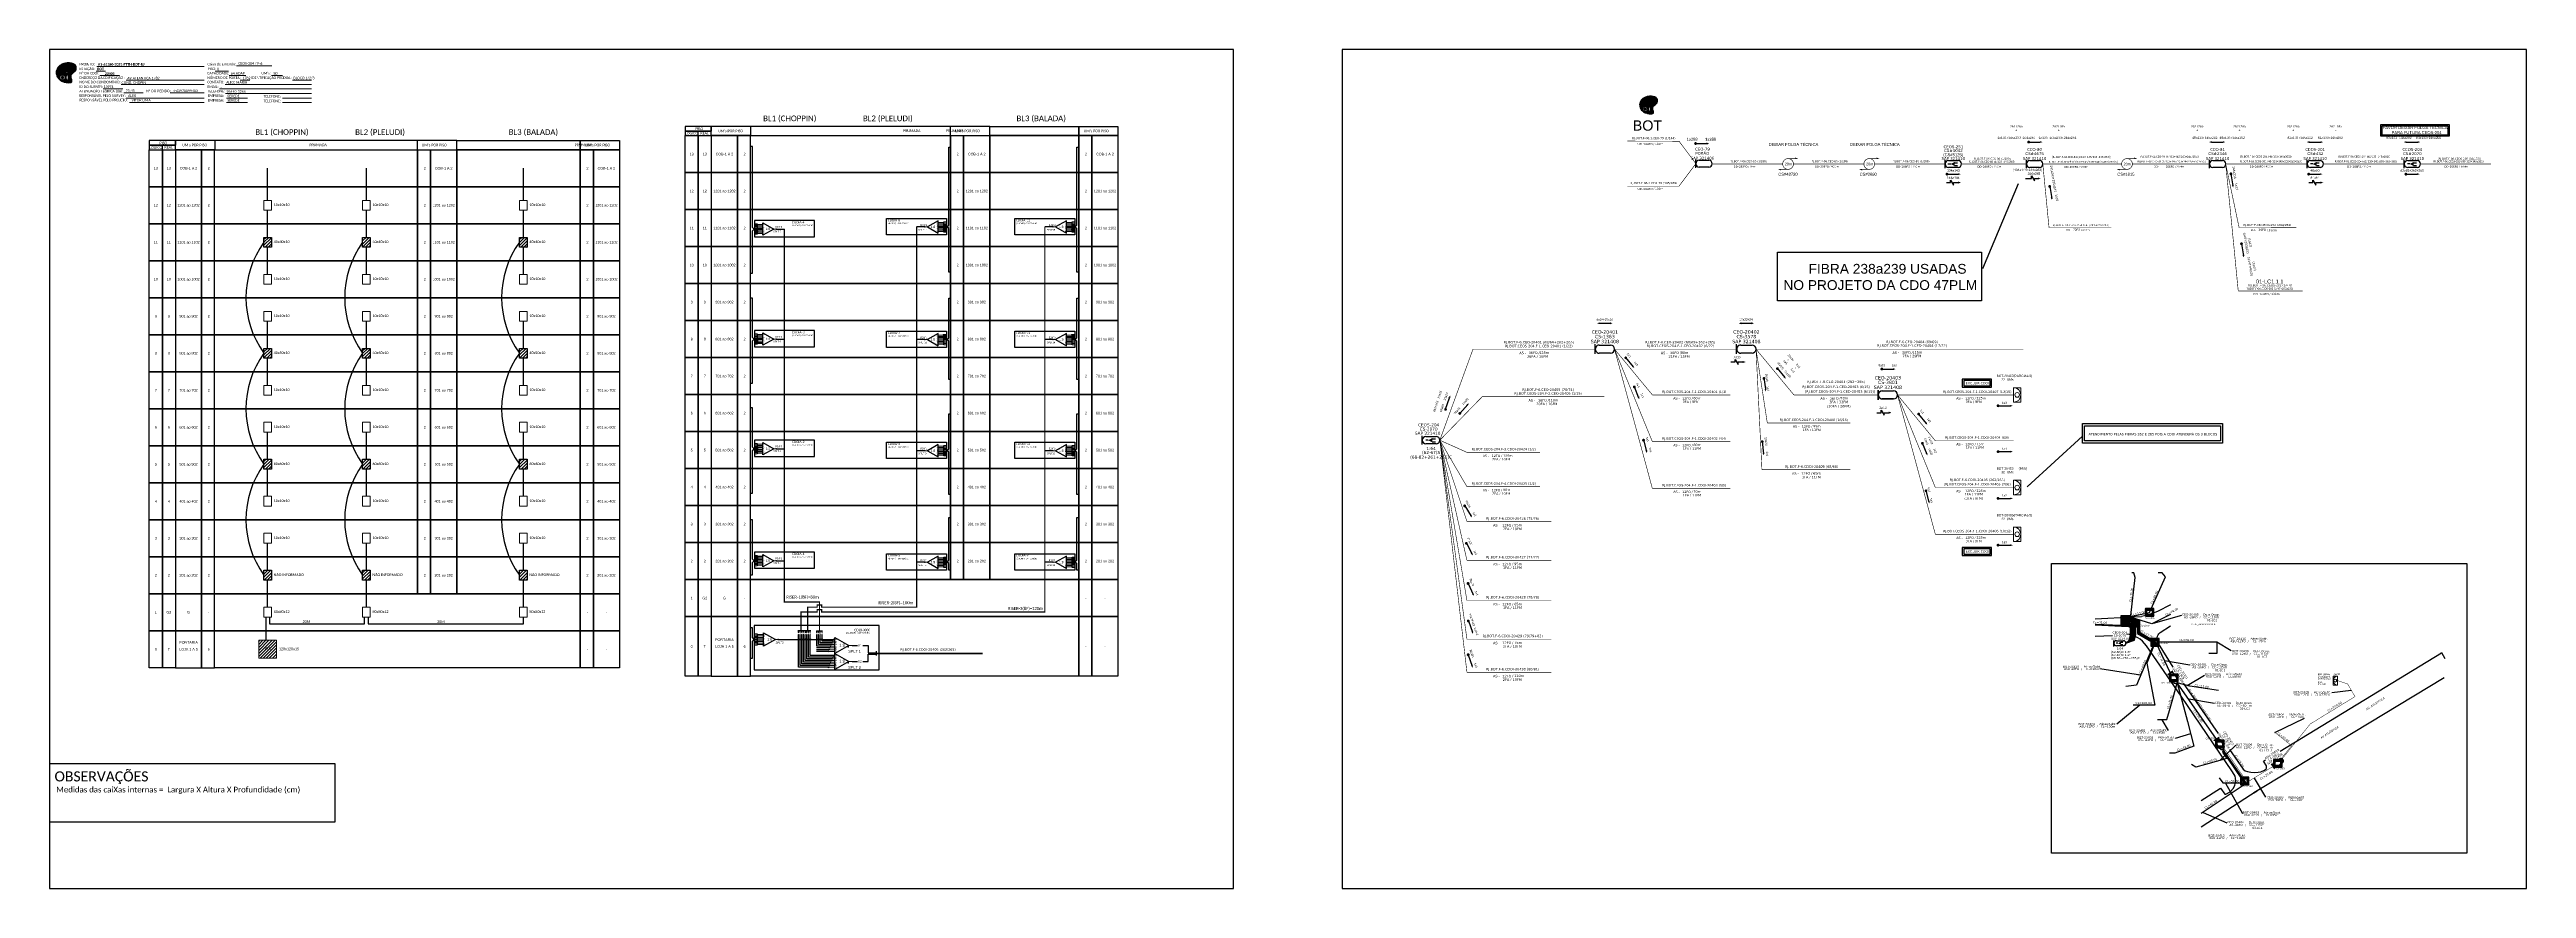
# Model space of a CAD drawing. Extents: x -89 to 1665, y 705 to 1299.
import ezdxf
from ezdxf.enums import TextEntityAlignment as Align

# ---------------------------------------------------------------- set-up
doc = ezdxf.new("R2010")
doc.units = 0
doc.linetypes.add('ARILSUPP', pattern=[2.98, 1.42, -0.71, 0.14, -0.71])
for name, color, linetype in [('10.1-Caixas Subterrâneas', 5, 'Continuous'), ('20.4-CEO', 1, 'Continuous'), ('20.4-CEOS', 1, 'Continuous'), ('20.5-CABO AÉREO', 1, 'Continuous'), ('20.5-CEO', 1, 'Continuous'), ('CABO OPTICO EXISTENTE', 5, 'Continuous'), ('CAP a instalar', 1, 'Continuous'), ('CD de instalação futura', 8, 'Continuous'), ('celulas gpon', 7, 'Continuous'), ('CEO', 1, 'Continuous'), ('label_cabos', 7, 'Continuous'), ('LC1', 3, 'Continuous'), ('Legenda', 1, 'Continuous'), ('QUADRA', 7, 'Continuous'), ('Segmento de Logradouro Texto', 238, 'Continuous'), ('SETA', 7, 'Continuous')]:
    doc.layers.add(name, color=color, linetype=linetype)
for name, color, linetype, lineweight in [("20.0-LEGENDA DOS CDO'S", 1, 'Continuous', 0), ('20.1-CDO_INTERIOR', 1, 'Continuous', 0), ('40.1-ETIQUETAS', 1, 'Continuous', 20)]:
    doc.layers.add(name, color=color, linetype=linetype, lineweight=lineweight)
doc.layers.add('EXTRA', color=50, linetype='Continuous', plot=False)
doc.styles.add('ARIAL', font='arial.ttf')
doc.styles.add('DIGICADE', font='arial.ttf')
doc.styles.add('siredit', font='verdana.ttf')
doc.styles.get("Standard").update_dxf_attribs({"font": 'arial.ttf'})
doc.styles.add('WMF-Calibri0', font='calibri.ttf')
doc.styles.add('WMF-Calibri1', font='calibrib.ttf')
doc.linetypes.add('FENCELINE1', pattern='A,0.25,-0.1,[133,ltypeshp.shx,S=0.1,R=0,X=-0.1,Y=0],-0.1,1', length=1.45)
doc.linetypes.add('RESERVA', pattern='A,0.5,-0.15,["RESERVA",Standard,S=0.18,R=0,X=0,Y=-0.1],-1.3', length=1.95)
doc.dimstyles.new('CC', dxfattribs={"dimtxt": 1, "dimasz": 2, "dimexe": 0.18, "dimexo": 0.0625, "dimgap": 0.09, "dimtad": 0, "dimdec": 0, "dimrnd": 1, "dimzin": 0, "dimdsep": 46, "dimtxsty": 'siredit', "dimblk": 'NONE', "dimcen": 0, "dimse1": 1, "dimse2": 1, "dimsd1": 1, "dimsd2": 1, "dimclrt": 7, "dimadec": 0, "dimazin": 0, "dimtfac": 1, "dimtdec": 0, "dimtofl": 0, "dimtmove": 0, "dimatfit": 3, "dimfxl": 0, "dimtolj": 1, "dimtzin": 0, "dimarcsym": 0})
doc.dimstyles.new('ISO-25', dxfattribs={"dimtxt": 2.5, "dimasz": 2.5, "dimexe": 1.25, "dimexo": 0.625, "dimtad": 1, "dimtxsty": 'Standard', "dimcen": 2.5, "dimadec": 0, "dimazin": 0, "dimtfac": 1, "dimtmove": 0, "dimatfit": 3, "dimfxl": 0, "dimarcsym": 0})
pattern_1 = [(45, (-894.0971, 225.3544), (-1.0776307, 1.0776307), [])]

# ---------------------------------------------------------------- blocks, each defined once
blk = doc.blocks.new('OI')
h = blk.add_hatch(color=40)
edge = h.paths.add_edge_path()
edge.add_spline(control_points=[(4.4, -0.7), (3.9, -1), (3.3, -1.5), (2.8, -2.6), (2.9, -3.5), (3.1, -4.3), (3.3, -4.9), (3.4, -5.4), (3.4, -5.9), (3.2, -6.4), (2.5, -6.6), (1.7, -6.6), (0.6, -6.7), (-0.6, -6.4), (-1.6, -6.1), (-2.8, -5.6), (-3.9, -4.8), (-4.9, -3.7), (-5.3, -2.6), (-5.6, -1.9), (-5.8, -1), (-5.7, 0.5), (-5.1, 2), (-4.1, 3), (-3.3, 3.6), (-2.4, 4.2), (-1.4, 4.4), (-0.6, 4.7), (0.8, 4.9), (2.2, 5), (3.8, 4.6), (4.7, 4.2), (5.4, 3.7), (5.8, 3), (6, 2.2), (6, 1.5), (5.7, 0.6), (5.3, 0.1), (4.9, -0.4), (4.5, -0.6), (4.4, -0.7)], knot_values=[0, 0, 0, 0, 1.60434, 2.417191, 3.427595, 4.282808, 4.776746, 5.304182, 5.888771, 6.258406, 6.858137, 7.79129, 8.986195, 10.124242, 11.187857, 12.242908, 13.953784, 15.414161, 16.515391, 17.349188, 17.675853, 19.552021, 21.515531, 22.568638, 23.63245, 24.621084, 25.782718, 26.745347, 27.142653, 29.870543, 31.004649, 31.921532, 32.709589, 33.801391, 34.042471, 35.192333, 35.971461, 36.628871, 37.254359, 37.836911, 37.836911, 37.836911, 37.836911], degree=3, periodic=0)
h.paths.add_polyline_path([(1.1, -0.9, -1), (0, -0.9, -1)], flags=16)
edge = h.paths.add_edge_path(flags=16)
edge.add_ellipse((0.6, -3.6), major_axis=(-0.02, 1.71), ratio=0.361305, start_angle=0, end_angle=360)
h.paths.add_polyline_path([(-0.4, -3.6, -1), (-3.8, -3.6, -1)], flags=16)
edge = h.paths.add_edge_path(flags=0)
edge.add_ellipse((-2.1, -3.6), major_axis=(0, 0.885), ratio=0.758294, start_angle=0, end_angle=360)
at = {"color": 40}
for centre, radius in [((-2.1, -3.6), 1.72), ((0.5, -0.9), 0.587)]:
    blk.add_circle(centre, radius, dxfattribs=at)
blk.add_ellipse((-2.1, -3.6), major_axis=(0, 0.885), ratio=0.758294, start_param=-3.141592653589792, end_param=3.141592653589792, dxfattribs=at)
blk.add_ellipse((0.6, -3.6), major_axis=(-0.02, 1.71), ratio=0.361305, dxfattribs=at)
at = {"color": 40, "start_tangent": (-0.800898, -0.598801), "end_tangent": (-0.800898, -0.598801)}
blk.add_spline([(4.4, -0.7), (3.2, -1.8), (2.9, -2.5), (2.9, -3.5), (3.1, -4.4), (3.3, -4.8), (3.4, -5.4), (3.4, -6), (3.2, -6.3), (2.7, -6.5), (1.7, -6.6), (0.5, -6.6), (-0.6, -6.4), (-1.6, -6.1), (-2.6, -5.7), (-3.9, -4.7), (-4.9, -3.6), (-5.4, -2.6), (-5.6, -1.8), (-5.7, -1.5), (-5.6, 0.4), (-4.8, 2.2), (-4.1, 3), (-3.3, 3.6), (-2.4, 4.1), (-1.3, 4.5), (-0.4, 4.7), (0, 4.8), (2.7, 4.8), (3.8, 4.5), (4.7, 4.2), (5.3, 3.7), (5.9, 2.7), (5.9, 2.5), (5.9, 1.3), (5.7, 0.6), (5.3, 0.1), (4.8, -0.4), (4.4, -0.7)], degree=3, dxfattribs=at)
blk = doc.blocks.new('CARIMBO')
at = {"color": 7, "lineweight": 0}
for points in [[(35.7, -16.8), (111.6, -16.8)], [(134.5, -16.3), (159.6, -16.3)], [(35.1, -20.1), (41.7, -20.1)], [(37.8, -23.1), (51.8, -23.1)], [(40.1, -32.5), (54.1, -32.5)], [(53, -29.5), (111.6, -29.5)], [(56.4, -26.4), (111.6, -26.4)], [(119.4, -20), (128.9, -20)], [(122.6, -32.7), (187.8, -32.7)], [(126.6, -29.5), (187.8, -29.5)], [(129.5, -23.1), (141.1, -23.1)], [(137.1, -26.4), (144, -26.4)], [(159.4, -23.1), (167.1, -23.1)], [(174.2, -26.4), (187.8, -26.4)], [(54.7, -35.5), (68.6, -35.5)], [(56.4, -39.1), (111.6, -39.1)], [(58.9, -42.3), (111.6, -42.3)], [(126.8, -36), (187.8, -36)], [(127.5, -39.1), (142.3, -39.1)], [(127.5, -42.3), (142.3, -42.3)], [(167.1, -39.1), (187.8, -39.1)], [(167.1, -42.3), (187.8, -42.3)]]:
    blk.add_lwpolyline(points, dxfattribs=at)
at = {"color": 7, "xscale": 1.213923925163967, "yscale": 1.213923925163967, "zscale": 1.213923925163967, "rotation": 0.1532896023949059}
blk.add_blockref('OI', (13.9, -20.2), dxfattribs=at)
at = {"color": 7, "lineweight": 0, "style": 'WMF-Calibri0'}
for s, height, p in [('PROJETO:', 1.79, (23.3, -16)), ('ESTAÇÃO:', 1.79, (23.3, -19.3)), ('Caixa de Emenda:', 1.793, (114, -16)), ('PISO:', 1.79, (114.1, -19.3)), ('ATENUAÇÃO TEÓRICA (dB):', 1.793, (23.3, -35.1)), ('Nº DA CDOI:', 1.793, (23.3, -22.4)), ('ENDEREÇO DA EDIFICAÇÃO :', 1.793, (23.3, -25.6)), ('NOME DO CONDOMÍNIO:', 1.793, (23.3, -28.7)), ('ID DO SURVEY:', 1.793, (23.3, -32)), ('CAPACIDADE:', 1.793, (113.9, -22.4)), ('CONTATO:', 1.79, (113.9, -28.7)), ('NÚMERO DE PORTA:', 1.793, (113.9, -25.6)), ('EMAIL:', 1.79, (113.9, -32)), ('TELEFONE:', 1.79, (114.1, -35.1)), ('IDENTIFICAÇÃO PREDIAL:', 1.793, (145, -25.6)), ("UM's:", 1.79, (152.2, -22.4)), ('RESPONSÁVEL PELO SURVEY:', 1.793, (23, -38.3)), ('RESPONSÁVEL PELO PROJETO:', 1.793, (23.3, -41.4)), ('EMPRESA:', 1.79, (114.1, -38.3)), ('EMPRESA:', 1.79, (114.1, -41.6)), ('TELEFONE:', 1.79, (153.7, -38.8)), ('TELEFONE:', 1.79, (153.7, -42.1))]:
    blk.add_text(s, height=height, dxfattribs=at).set_placement(p)
at = {"color": 7, "lineweight": 0, "flags": 8}
for tag, p, style in [('PROJ', (36.5, -16.1), 'WMF-Calibri1'), ('CEOS-XX', (135.9, -15.5), 'WMF-Calibri0'), ('EST', (35.9, -19.4), 'WMF-Calibri1'), ('_ID_', (40.4, -31.9), 'WMF-Calibri0'), ('NOME_DO_COND.', (53.2, -29), 'WMF-Calibri0'), ('O_POTEN', (56.1, -34.7), 'WMF-Calibri0'), ('LOGRADOURO', (56.6, -25.9), 'WMF-Calibri0'), ('PISO_PTR', (120.8, -19.4), 'WMF-Calibri0'), ('EMAIL', (123.3, -32.1), 'WMF-Calibri0'), ('NOME_DO_CONTATO', (127.3, -28.9), 'WMF-Calibri0'), ('TELEFONE', (127.5, -35.4), 'WMF-Calibri0'), ('CAPAC.', (130.7, -22.5), 'WMF-Calibri0'), ('N°', (138.8, -25.8), 'WMF-Calibri0'), ("UC'S", (160.8, -22.5), 'WMF-Calibri0'), ('N°PREDIO', (174.9, -25.8), 'WMF-Calibri0'), ('RES_SURVEY', (57.8, -38.2), 'WMF-Calibri0'), ('RES_PROJ', (60.3, -41.5), 'WMF-Calibri0'), ('EMP_RESP_SURVEY', (128.2, -38.5), 'WMF-Calibri0'), ('EMP_RESP_PROJ', (128.2, -41.7), 'WMF-Calibri0'), ('CONT_RESP_SURVEY', (167.8, -38.5), 'WMF-Calibri0'), ('CONT_RESP_PROJ', (167.8, -41.7), 'WMF-Calibri0')]:
    blk.add_attdef(tag, p, '', height=1.79, dxfattribs=dict(at, style=style))
at = {"color": 7, "lineweight": 0, "style": 'WMF-Calibri1', "flags": 8}
blk.add_attdef("N° CDO'S", text='', height=1.79, dxfattribs=at).set_placement((44.8, -22.7), align=Align.CENTER)
blk = doc.blocks.new('SPLT_1-8_SC-APC')
at = {"color": 1, "lineweight": 0}
blk.add_lwpolyline([(-17, -7.5), (-19.3, -7.5)], dxfattribs=at)
at = {"color": 1}
blk.add_lwpolyline([(-7.4, -2.1), (-17, -7.5), (-7.4, -13), (-7.4, -2.1)], dxfattribs=at)
at = {"color": 3, "lineweight": 0}
for points in [[(-3, -3.5), (-7.4, -3.5)], [(-7.4, -4.7), (-3, -4.7)], [(-7.4, -5.8), (-3, -5.8)], [(-7.4, -7), (-3, -7)], [(-7.4, -8.1), (-3, -8.1)], [(-7.4, -9.3), (-3, -9.3)], [(-7.4, -10.4), (-3, -10.4)], [(-7.4, -11.6), (-3, -11.6)], [(-2.4, -3), (-2.4, -4)], [(-2.4, -3), (0, -3)], [(-2.4, -4), (0, -4)], [(-2.4, -4.2), (-2.4, -5.2)], [(-2.4, -4.2), (0, -4.2)], [(-2.4, -5.2), (0, -5.2)], [(-2.4, -5.3), (-2.4, -6.3)], [(-2.4, -5.3), (0, -5.3)], [(-2.4, -6.3), (0, -6.3)], [(-2.4, -6.5), (-2.4, -7.5)], [(-2.4, -6.5), (0, -6.5)], [(-2.4, -7.5), (0, -7.5)], [(-2.4, -7.6), (-2.4, -8.6)], [(-2.4, -7.6), (0, -7.6)], [(-2.4, -8.6), (0, -8.6)], [(-2.4, -8.8), (-2.4, -9.8)], [(-2.4, -8.8), (0, -8.8)], [(-2.4, -9.8), (0, -9.8)], [(-2.4, -9.9), (-2.4, -10.9)], [(-2.4, -9.9), (0, -9.9)], [(-2.4, -10.9), (0, -10.9)], [(-2.4, -11.1), (-2.4, -12.1)], [(-2.4, -11.1), (0, -11.1)], [(-2.4, -12.1), (0, -12.1)]]:
    blk.add_lwpolyline(points, dxfattribs=at)
for points in [[(-3, -3.2), (-2.4, -3.2), (-2.4, -3.8), (-3, -3.8)], [(-3, -4.4), (-2.4, -4.4), (-2.4, -5), (-3, -5)], [(-3, -5.5), (-2.4, -5.5), (-2.4, -6.1), (-3, -6.1)], [(-3, -6.7), (-2.4, -6.7), (-2.4, -7.3), (-3, -7.3)], [(-3, -7.8), (-2.4, -7.8), (-2.4, -8.4), (-3, -8.4)], [(-3, -9), (-2.4, -9), (-2.4, -9.6), (-3, -9.6)], [(-3, -10.1), (-2.4, -10.1), (-2.4, -10.7), (-3, -10.7)], [(-3, -11.3), (-2.4, -11.3), (-2.4, -11.9), (-3, -11.9)]]:
    blk.add_lwpolyline(points, close=True, dxfattribs=at)
at = {"color": 1, "style": 'ARIAL'}
for s, height, p in [('1:8', 2, (-13.9, -8.4)), ('S1', 0.75, (-8.7, -3.8)), ('S2', 0.75, (-8.7, -5)), ('S3', 0.75, (-8.7, -6.2)), ('S4', 0.75, (-8.7, -7.4)), ('S5', 0.75, (-8.7, -8.6)), ('S6', 0.75, (-8.7, -9.7)), ('S7', 0.75, (-8.7, -10.8)), ('S8', 0.75, (-8.7, -11.9))]:
    blk.add_text(s, height=height, dxfattribs=at).set_placement(p)
blk = doc.blocks.new('*X59')
at = {"color": 0, "linetype": 'Continuous'}
for p, q in [((-1.25, 0.34099), (-0.49099, 1.1)), ((-1.25, 0.517767), (-0.667767, 1.1)), ((-1.25, 0.694544), (-0.844544, 1.1)), ((-1.25, 0.87132), (-1.02132, 1.1)), ((-1.25, 1.048097), (-1.198097, 1.1)), ((-1.25, 0.164214), (-0.8035, 0.610714)), ((-1.25, -0.012563), (-0.8035, 0.433937)), ((-1.25, -0.18934), (-0.8035, 0.25716)), ((-1.25, -0.366117), (-0.8035, 0.080383)), ((-0.789214, 0.625), (-0.314214, 1.1)), ((-0.612437, 0.625), (-0.137437, 1.1)), ((-0.43566, 0.625), (0.03934, 1.1)), ((-0.258883, 0.625), (0.216117, 1.1)), ((-0.082107, 0.625), (0.392893, 1.1)), ((0.09467, 0.625), (0.56967, 1.1)), ((0.271447, 0.625), (0.746447, 1.1)), ((0.448223, 0.625), (0.923223, 1.1)), ((0.625, 0.625), (1.1, 1.1)), ((0.801777, 0.625), (1.25, 1.073223)), ((0.8035, 0.449947), (1.25, 0.896447)), ((0.8035, 0.27317), (1.25, 0.71967)), ((0.8035, 0.096393), (1.25, 0.542893)), ((0.8035, -0.080383), (1.25, 0.366117)), ((0.8035, -0.25716), (1.25, 0.18934)), ((0.8035, -0.433937), (1.25, 0.012563)), ((-1.25, -0.542893), (-0.8035, -0.096393)), ((-1.25, -0.71967), (-0.8035, -0.27317)), ((-1.25, -0.896447), (-0.8035, -0.449947)), ((-1.25, -1.073223), (-0.801777, -0.625)), ((-1.1, -1.1), (-0.625, -0.625)), ((-0.923223, -1.1), (-0.448223, -0.625)), ((-0.746447, -1.1), (-0.271447, -0.625)), ((-0.56967, -1.1), (-0.09467, -0.625)), ((-0.392893, -1.1), (0.082107, -0.625)), ((-0.216117, -1.1), (0.258883, -0.625)), ((-0.03934, -1.1), (0.43566, -0.625)), ((0.137437, -1.1), (0.612437, -0.625)), ((0.314214, -1.1), (0.789214, -0.625)), ((0.49099, -1.1), (1.25, -0.34099)), ((0.667767, -1.1), (1.25, -0.517767)), ((0.8035, -0.610714), (1.25, -0.164214)), ((0.844544, -1.1), (1.25, -0.694544)), ((1.02132, -1.1), (1.25, -0.87132)), ((1.198097, -1.1), (1.25, -1.048097))]:
    blk.add_line(p, q, dxfattribs=at)
blk = doc.blocks.new('MANHOLE_MQ')
at = {"color": 0, "linetype": 'Continuous'}
for p, q in [((0.0000062, 0.0000057), (-0.0000063, 0.0000057)), ((-0.0000063, 0.0000057), (-0.0000063, -0.0000053)), ((-0.000004, 0.0000033), (0.000004, 0.0000033)), ((-0.000004, -0.0000029), (-0.000004, 0.0000033)), ((0.000004, 0.0000033), (0.000004, -0.0000029)), ((0.0000062, -0.0000053), (0.0000062, 0.0000057)), ((-0.0000063, -0.0000053), (0.0000062, -0.0000053)), ((0.000004, -0.0000029), (-0.000004, -0.0000029)), ((0.000004, -0.0000029), (0.000004, -0.0000029))]:
    blk.add_line(p, q, dxfattribs=at)
at = {"color": 0, "linetype": 'Continuous', "xscale": 5e-06, "yscale": 5e-06, "zscale": 1e-05}
blk.add_blockref('*X59', (0, 0.0000002), dxfattribs=at)
blk = doc.blocks.new('Inst CB DT OCUP CFOA-SM-AS-80-TS-36')
at = {"layer": 'label_cabos', "color": 0, "style": 'siredit'}
for tag, flags, p in [('ID_ATIVIDADE', 3, (1.3, 2.7)), ('FATOR', 1, (11.6, 2.6))]:
    blk.add_attdef(tag, text='', height=1, rotation=359.69, dxfattribs=dict(at, flags=flags)).set_placement(p, align=Align.MIDDLE_CENTER)
for tag, p in [('DESTINO_CABO', (3.1, 1.3)), ('TIPO_CABO', (1.8, 0)), ('CABO', (4.7, -0.1)), ('/', (7.7, -0.1)), ('LANCE', (10.9, 0)), ('TIPO_CABO', (13.1, 1.2)), ('UND', (16, 0)), ('FID', (13.1, -1.4))]:
    blk.add_attdef(tag, text='', height=1, rotation=359.69, dxfattribs=at).set_placement(p, align=Align.MIDDLE_CENTER)
blk.add_attdef('QTDE', (12.4, -0.5), '', height=1, rotation=359.69, dxfattribs=at)
blk = doc.blocks.new('_None')
blk = doc.blocks.new('LEGENDA DOS CABOS')
at = {"layer": 'EXTRA', "color": 0, "style": 'siredit'}
for tag, p in [('ID', (4.6, 1)), ('XX', (9, 1))]:
    blk.add_attdef(tag, text='', height=0.48, rotation=359.69, dxfattribs=at).set_placement(p, align=Align.MIDDLE_CENTER)
at = {"layer": 'Legenda', "color": 0, "style": 'siredit'}
for tag, p in [('TIPO_CABO', (1.3, 0)), ('CABO', (4.7, -0.1)), ('/', (6.8, -0.1)), ('METROS', (10, -0.1))]:
    blk.add_attdef(tag, text='', height=0.8, rotation=359.69, dxfattribs=at).set_placement(p, align=Align.MIDDLE_CENTER)
blk = doc.blocks.new('Inst CB DT OCUP CFOA-SM-ASU-120-S-12')
at = {"layer": 'label_cabos', "color": 0, "style": 'siredit'}
for tag, flags, p in [('ID_ATIVIDADE', 3, (1.3, 2.7)), ('FATOR', 1, (11.6, 2.6))]:
    blk.add_attdef(tag, text='', height=1, rotation=359.69, dxfattribs=dict(at, flags=flags)).set_placement(p, align=Align.MIDDLE_CENTER)
for tag, p in [('TIPO_CABO', (1.3, 0)), ('DESTINO_CABO', (3.1, 1.3)), ('CABO', (4.7, -0.1)), ('/', (7.7, -0.1)), ('LANCE', (10.9, 0)), ('TIPO_CABO', (13.1, 1.2)), ('UND', (16, 0)), ('FID', (13.1, -1.4))]:
    blk.add_attdef(tag, text='', height=1, rotation=359.69, dxfattribs=at).set_placement(p, align=Align.MIDDLE_CENTER)
blk.add_attdef('QTDE', (12.4, -0.5), '', height=1, rotation=359.69, dxfattribs=at)
blk = doc.blocks.new('*U92')
at = {"layer": '20.4-CEOS', "color": 7, "style": 'siredit'}
blk.add_attdef('FIBRAS_SPLITTER', (0, 0), '', height=1.01, dxfattribs=at)
for tag, p, flags in [('ID_ATIVIDADE', (0, -1.5), 3), ('FATOR', (0, -2.8), 1), ('QTDE', (0, -4.1), 1), ('FID', (0, -5.4), 1)]:
    blk.add_attdef(tag, p, '', height=1.01, dxfattribs=dict(at, flags=flags))
blk = doc.blocks.new('ETIQUETA_RS5F')
at = {"layer": '40.1-ETIQUETAS', "color": 0, "style": 'siredit'}
blk.add_text('/', height=1.5, dxfattribs=at).set_placement((1.6, -2), align=Align.MIDDLE_RIGHT)
for tag, p in [('ETIQUETA_R_SECUNDARIA', (1.2, 2.1)), ('ETIQUETA_R_PRIMARIA', (1.2, 4.1)), ('F_ATIVAS/F_MORTAS', (1.1, -4.2))]:
    blk.add_attdef(tag, text='', height=1.5, dxfattribs=at).set_placement(p, align=Align.MIDDLE_CENTER)
for tag, p in [('TIPO_CABO', (-6.6, -2.1)), ('CAP_CABO', (0.4, -2.1))]:
    blk.add_attdef(tag, text='', height=1.5, dxfattribs=at).set_placement(p, align=Align.MIDDLE_RIGHT)
for tag, p in [('FUSÃO_1', (0.8, -8.4)), ('FUSÃO_2', (0.8, -10.6)), ('FUSÃO_3', (0.8, -12.9)), ('FUSÃO_4', (0.8, -15.1)), ('FUSÃO_5', (0.8, -17.2))]:
    blk.add_attdef(tag, text='', height=1.5, dxfattribs=at).set_placement(p, align=Align.CENTER)
blk.add_attdef('METROS', text='', height=1.5, dxfattribs=at).set_placement((2.1, -2), align=Align.MIDDLE_LEFT)
blk = doc.blocks.new('CDOI_INT')
at = {"layer": '20.1-CDO_INTERIOR', "color": 0, "lineweight": 18}
blk.add_lwpolyline([(4.2, -4.2), (4.2, 4.2), (0, 4.2), (0, -4.2)], close=True, dxfattribs=at)
blk.add_circle((2.1, 0), 1.36, dxfattribs=at)
blk.add_arc((0, 0), 4.25, 270, 90, dxfattribs=at)
at = {"layer": "20.0-LEGENDA DOS CDO'S", "color": 0, "style": 'ARIAL'}
for tag, p in [('CDO_N', (-0.1, 10.4)), ('SURVEY', (-0.1, 8.2)), ('SAP', (-0.1, 6.2)), ('SPLITER_1', (21.2, 10.4)), ('SPLITER_2', (21.2, 8.7)), ('1:XX', (5.9, -2.2)), ('UMS', (5.9, -4.2))]:
    blk.add_attdef(tag, p, '', height=1.36, dxfattribs=at)
blk.add_attdef('FIBRAS_UTILIZADAS', text='', height=1.36, dxfattribs=at).set_placement((15.3, 10.4), align=Align.CENTER)
blk = doc.blocks.new('CEOS_RP_CT_DRT')
at = {"layer": '20.4-CEOS', "color": 0}
for p, q in [((-4.54, 1.19), (-1.19, 1.19)), ((-1.19, -1.19), (-4.54, -1.19))]:
    blk.add_line(p, q, dxfattribs=at)
for points in [[(-5.73, -1.43), (-5.73, 1.44)], [(-3.79, 0), (-4.59, 0)], [(-2.47, 0.48), (-1.45, 0.48)], [(-2.47, -0.52), (-1.45, -0.52)]]:
    blk.add_lwpolyline(points, dxfattribs=at)
blk.add_lwpolyline([(-3.79, 0, 0, 1.47, 0), (-2.41, 0, 1.47, 1.47, 0)], format="xyseb", dxfattribs=at)
for centre, start, end in [((-4.54, 0), 90, 270), ((-1.19, 0), 270, 90)]:
    blk.add_arc(centre, 1.19, start, end, dxfattribs=at)
at = {"layer": '20.4-CEOS', "color": 7, "style": 'siredit'}
for tag, p in [('Nº_DA_CEOS', (-2.86, 5.6)), ('LOCAL', (-2.86, 4.24)), ('SAP', (-2.86, 2.78)), ('RACIO_SPLITAGEM', (-2.86, -1.88)), ('FIBRAS_SPLITTER', (-2.86, -3.58)), ('RESERVA_FINAIS', (-2.86, -6.39)), ('FIBRAS_TOP_C', (-2.86, -5.08))]:
    blk.add_attdef(tag, text='', height=1.01, dxfattribs=at).set_placement(p, align=Align.TOP_CENTER)

msp = doc.modelspace()

# ---------------------------------------------------------------- hatches: boundary and pattern name
h = msp.add_hatch()
h.set_pattern_fill('ANSI31', color=1, scale=0.48)
h.set_pattern_definition(pattern_1)
h.paths.add_polyline_path([(65.1, 1166), (62.5, 1166), (62.5, 1159.1), (67.8, 1159.1), (67.8, 1166)])
h = msp.add_hatch()
h.set_pattern_fill('ANSI31', color=1, scale=0.48)
h.set_pattern_definition(pattern_1)
h.paths.add_polyline_path([(135.1, 1166), (132.4, 1166), (132.4, 1159.1), (137.7, 1159.1), (137.7, 1166)])
h = msp.add_hatch()
h.set_pattern_fill('ANSI31', color=1, scale=0.48)
h.set_pattern_definition(pattern_1)
h.paths.add_polyline_path([(246.2, 1166), (243.5, 1166), (243.5, 1159.1), (248.8, 1159.1), (248.8, 1166)])
h = msp.add_hatch(color=3)
h.dxf.hatch_style = 1
edge = h.paths.add_edge_path()
edge.add_arc((425.3, 1171.9), 0.205, 0, 360)
h = msp.add_hatch(color=3)
h.dxf.hatch_style = 1
edge = h.paths.add_edge_path()
edge.add_arc((530.5, 1173.4), 0.205, 0, 360)
h = msp.add_hatch(color=3)
h.dxf.hatch_style = 1
edge = h.paths.add_edge_path()
edge.add_arc((621.3, 1173.4), 0.205, 0, 360)
h = msp.add_hatch(color=3)
h.dxf.hatch_style = 1
edge = h.paths.add_edge_path()
edge.add_arc((425.3, 1094), 0.205, 0, 360)
h = msp.add_hatch(color=3)
h.dxf.hatch_style = 1
edge = h.paths.add_edge_path()
edge.add_arc((530.5, 1093.6), 0.205, 0, 360)
h = msp.add_hatch(color=3)
h.dxf.hatch_style = 1
edge = h.paths.add_edge_path()
edge.add_arc((621.3, 1093.6), 0.205, 0, 360)
h = msp.add_hatch()
h.set_pattern_fill('ANSI31', color=1, scale=0.48)
h.set_pattern_definition(pattern_1)
h.paths.add_polyline_path([(65.1, 1087.4), (62.5, 1087.4), (62.5, 1080.5), (67.8, 1080.5), (67.8, 1087.4)])
h = msp.add_hatch()
h.set_pattern_fill('ANSI31', color=1, scale=0.48)
h.set_pattern_definition(pattern_1)
h.paths.add_polyline_path([(135.1, 1087.4), (132.4, 1087.4), (132.4, 1080.5), (137.7, 1080.5), (137.7, 1087.4)])
h = msp.add_hatch()
h.set_pattern_fill('ANSI31', color=1, scale=0.48)
h.set_pattern_definition(pattern_1)
h.paths.add_polyline_path([(246.2, 1087.4), (243.5, 1087.4), (243.5, 1080.5), (248.8, 1080.5), (248.8, 1087.4)])
h = msp.add_hatch()
h.set_pattern_fill('ANSI31', color=1, scale=0.48)
h.set_pattern_definition(pattern_1)
h.paths.add_polyline_path([(65.1, 1008.9), (62.5, 1008.9), (62.5, 1002), (67.8, 1002), (67.8, 1008.9)])
h = msp.add_hatch()
h.set_pattern_fill('ANSI31', color=1, scale=0.48)
h.set_pattern_definition(pattern_1)
h.paths.add_polyline_path([(135.1, 1008.9), (132.4, 1008.9), (132.4, 1002), (137.7, 1002), (137.7, 1008.9)])
h = msp.add_hatch()
h.set_pattern_fill('ANSI31', color=1, scale=0.48)
h.set_pattern_definition(pattern_1)
h.paths.add_polyline_path([(246.2, 1008.9), (243.5, 1008.9), (243.5, 1002), (248.8, 1002), (248.8, 1008.9)])
h = msp.add_hatch(color=3)
h.dxf.hatch_style = 1
edge = h.paths.add_edge_path()
edge.add_arc((425.3, 1016.4), 0.205, 0, 360)
h = msp.add_hatch(color=3)
h.dxf.hatch_style = 1
edge = h.paths.add_edge_path()
edge.add_arc((530.5, 1015), 0.205, 0, 360)
h = msp.add_hatch(color=3)
h.dxf.hatch_style = 1
edge = h.paths.add_edge_path()
edge.add_arc((621.3, 1015), 0.205, 0, 360)
h = msp.add_hatch()
h.set_pattern_fill('ANSI31', color=1, scale=0.48)
h.set_pattern_definition(pattern_1)
h.paths.add_polyline_path([(65.1, 930.3), (62.5, 930.3), (62.5, 923.4), (67.8, 923.4), (67.8, 930.3)])
h = msp.add_hatch()
h.set_pattern_fill('ANSI31', color=1, scale=0.48)
h.set_pattern_definition(pattern_1)
h.paths.add_polyline_path([(135.1, 930.3), (132.4, 930.3), (132.4, 923.4), (137.7, 923.4), (137.7, 930.3)])
h = msp.add_hatch()
h.set_pattern_fill('ANSI31', color=1, scale=0.48)
h.set_pattern_definition(pattern_1)
h.paths.add_polyline_path([(246.2, 930.3), (243.5, 930.3), (243.5, 923.4), (248.8, 923.4), (248.8, 930.3)])
h = msp.add_hatch(color=3)
h.dxf.hatch_style = 1
edge = h.paths.add_edge_path()
edge.add_arc((425.3, 937.1), 0.205, 0, 360)
h = msp.add_hatch(color=3)
h.dxf.hatch_style = 1
edge = h.paths.add_edge_path()
edge.add_arc((530.5, 936), 0.205, 0, 360)
h = msp.add_hatch(color=3)
h.dxf.hatch_style = 1
edge = h.paths.add_edge_path()
edge.add_arc((621.3, 936), 0.205, 0, 360)
h = msp.add_hatch()
h.set_pattern_fill('ANSI31', color=1, scale=0.48)
h.set_pattern_definition([(45, (-317.3553, 2986.681), (-1.0776307, 1.0776307), [])])
h.paths.add_polyline_path([(71.4, 880.8), (58.8, 880.8), (58.8, 868.1), (71.4, 868.1)])
h.paths.add_polyline_path([(62.6, 873.4), (68, 873.4), (68, 876.2), (62.6, 876.2)], flags=24)
h = msp.add_hatch(color=3)
h.dxf.hatch_style = 1
edge = h.paths.add_edge_path()
edge.add_arc((426.6, 881.3), 0.226, -180, 180, ccw=False)
h = msp.add_hatch(color=3)
h.dxf.hatch_style = 1
h.paths.add_polyline_path([(464, 877.7, -1), (464.5, 877.7, -1)])
h = msp.add_hatch(color=3)
h.dxf.hatch_style = 1
h.paths.add_polyline_path([(464.5, 878.9, -1), (465, 878.9, -1)])
h = msp.add_hatch(color=3)
h.dxf.hatch_style = 1
h.paths.add_polyline_path([(465, 880.1, -1), (465.5, 880.1, -1)])
h = msp.add_hatch(color=3)
h.dxf.hatch_style = 1
h.paths.add_polyline_path([(465.5, 881.3, -1), (466.1, 881.3, -1)])
h = msp.add_hatch(color=3)
h.dxf.hatch_style = 1
edge = h.paths.add_edge_path()
edge.add_arc((479.4, 877.1), 0.328, -180, 180, ccw=False)
h = msp.add_hatch(color=3)
h.dxf.hatch_style = 1
h.paths.add_polyline_path([(461.9, 872.9, -1), (462.4, 872.9, -1)])
h = msp.add_hatch(color=3)
h.dxf.hatch_style = 1
h.paths.add_polyline_path([(461.9, 861.6, -1), (462.4, 861.6, -1)])
h = msp.add_hatch(color=3)
h.dxf.hatch_style = 1
h.paths.add_polyline_path([(462.4, 874.1, -1), (462.9, 874.1, -1)])
h = msp.add_hatch(color=3)
h.dxf.hatch_style = 1
h.paths.add_polyline_path([(462.4, 862.8, -1), (462.9, 862.8, -1)])
h = msp.add_hatch(color=3)
h.dxf.hatch_style = 1
h.paths.add_polyline_path([(462.9, 875.3, -1), (463.5, 875.3, -1)])
h = msp.add_hatch(color=3)
h.dxf.hatch_style = 1
h.paths.add_polyline_path([(462.9, 864, -1), (463.5, 864, -1)])
h = msp.add_hatch(color=3)
h.dxf.hatch_style = 1
h.paths.add_polyline_path([(463.5, 876.5, -1), (464, 876.5, -1)])
h = msp.add_hatch(color=3)
h.dxf.hatch_style = 1
h.paths.add_polyline_path([(463.5, 865.2, -1), (464, 865.2, -1)])
h = msp.add_hatch(color=3)
h.dxf.hatch_style = 1
h.paths.add_polyline_path([(464, 866.4, -1), (464.5, 866.4, -1)])
h = msp.add_hatch(color=3)
h.dxf.hatch_style = 1
h.paths.add_polyline_path([(464.5, 867.6, -1), (465, 867.6, -1)])
h = msp.add_hatch(color=3)
h.dxf.hatch_style = 1
h.paths.add_polyline_path([(465, 868.8, -1), (465.5, 868.8, -1)])
h = msp.add_hatch(color=3)
h.dxf.hatch_style = 1
h.paths.add_polyline_path([(465.5, 870, -1), (466.1, 870, -1)])
h = msp.add_hatch(color=3)
h.dxf.hatch_style = 1
edge = h.paths.add_edge_path()
edge.add_arc((479.4, 865.8), 0.328, -180, 180, ccw=False)

# ---------------------------------------------------------------- linework, layer by layer
for points in [[(-89.3, 705), (749.2, 705), (749.2, 1299), (-89.3, 1299), (-89.3, 705)], [(826.1, 705), (1664.7, 705), (1664.7, 1299), (826.1, 1299), (826.1, 705)], [(-9.4, 1228.1), (-9.4, 1231.4)], [(-0.1, 1228.1), (199, 1228.1), (199, 1234.6), (-0.1, 1234.6), (-0.1, 1234.6), (-0.1, 1231.4)], [(27.9, 1228.1), (27.9, 1234.6)], [(171.2, 1228.1), (171.2, 1234.6)], [(370.1, 1238.1), (370.1, 1241.3)], [(379.3, 1238.1), (576.5, 1238.1), (576.5, 1244.6), (379.3, 1244.6), (379.3, 1244.6), (379.3, 1241.3)], [(407.4, 1238.1), (407.4, 1244.6)], [(548.7, 1238.1), (548.7, 1244.6)], [(171.3, 887.5), (27.6, 887.5), (27.6, 913.7), (171.3, 913.7)], [(171.3, 913.7), (180.5, 913.7)], [(180.5, 913.7), (199, 913.7)], [(199, 913.7), (286.5, 913.7), (286.5, 887.5), (199, 887.5)], [(548.7, 897.5), (407.1, 897.5), (407.1, 923.7), (548.7, 923.7)], [(548.7, 923.7), (558, 923.7)], [(558, 923.7), (576.5, 923.7)], [(576.5, 923.7), (639.5, 923.7), (639.5, 897.5), (576.5, 897.5)], [(548.7, 855.3), (407.1, 855.3), (407.1, 897.5), (548.7, 897.5)], [(558, 897.5), (548.7, 897.5)], [(548.7, 897.5), (558, 897.5)], [(576.5, 897.5), (558, 897.5)], [(558, 897.5), (576.5, 897.5)], [(576.5, 897.5), (639.5, 897.5), (639.5, 855.3), (576.5, 855.3)], [(171.3, 861.3), (27.6, 861.3), (27.6, 887.5), (171.3, 887.5)], [(180.5, 887.5), (171.3, 887.5)], [(171.3, 887.5), (180.5, 887.5)], [(199, 887.5), (180.5, 887.5)], [(180.5, 887.5), (199, 887.5)], [(199, 887.5), (286.5, 887.5), (286.5, 861.3), (199, 861.3)], [(466.7, 879.6), (466.7, 878.9)], [(1386.7, 884.7), (1385.8, 881)], [(1387.2, 884.7), (1386.2, 881)], [(180.5, 861.3), (171.3, 861.3)], [(199, 861.3), (180.5, 861.3)], [(466.7, 868.3), (466.7, 867.6)], [(558, 855.3), (548.7, 855.3)], [(576.5, 855.3), (558, 855.3)]]:
    msp.add_lwpolyline(points)
at = {"color": 7, "lineweight": 0}
for points in [[(-4, 1268.3), (20.1, 1268.3)], [(466.7, 877.7), (464.2, 877.7)], [(466.7, 878.9), (464.8, 878.9)], [(466.7, 880.1), (465.3, 880.1)], [(465.8, 881.3), (466.7, 881.3)], [(466.7, 872.9), (462.2, 872.9)], [(466.7, 861.6), (462.2, 861.6)], [(466.7, 874.1), (462.7, 874.1)], [(466.7, 862.8), (462.7, 862.8)], [(466.7, 875.3), (463.2, 875.3)], [(466.7, 864), (463.2, 864)], [(466.7, 876.5), (463.7, 876.5)], [(466.7, 865.2), (463.7, 865.2)], [(466.7, 866.4), (464.2, 866.4)], [(466.7, 867.6), (464.8, 867.6)], [(466.7, 868.8), (465.3, 868.8)], [(465.8, 870), (466.7, 870)]]:
    msp.add_lwpolyline(points, dxfattribs=at)
at = {"color": 5, "ltscale": 9e-07}
for points in [[(1561.6, 1245.9), (1609.9, 1245.9), (1609.9, 1237.7), (1561.6, 1237.7)], [(1562.4, 1245.1), (1609.1, 1245.1), (1609.1, 1238.5), (1562.4, 1238.5)]]:
    msp.add_lwpolyline(points, close=True, dxfattribs=at)
for points in [[(-18.7, 1231.4), (-0.1, 1231.4), (-0.1, 1234.6), (-18.7, 1234.6)], [(-18.7, 1228.1), (-0.1, 1228.1), (-0.1, 1231.4), (-18.7, 1231.4)], [(-18.7, 1228.1), (-9.4, 1228.1), (-9.4, 1201.9), (-18.7, 1201.9)], [(-9.4, 1228.1), (-0.1, 1228.1), (-0.1, 1201.9), (-9.4, 1201.9)], [(18.4, 1228.1), (-0.1, 1228.1), (-0.1, 1201.9), (18.4, 1201.9)], [(27.6, 1228.1), (18.4, 1228.1), (18.4, 1201.9), (27.6, 1201.9)], [(27.6, 1228.1), (171.3, 1228.1), (171.3, 1201.9), (27.6, 1201.9)], [(171.3, 1228.1), (180.5, 1228.1), (180.5, 1201.9), (171.3, 1201.9)], [(180.5, 1228.1), (199, 1228.1), (199, 1201.9), (180.5, 1201.9)], [(199, 1234.6), (286.5, 1234.6), (286.5, 1228.1), (199, 1228.1)], [(199, 1228.1), (286.5, 1228.1), (286.5, 1201.9), (199, 1201.9)], [(286.5, 1234.6), (314.3, 1234.6), (314.3, 1228.1), (286.5, 1228.1)], [(286.5, 1228.1), (295.8, 1228.1), (295.8, 1201.9), (286.5, 1201.9)], [(295.8, 1228.1), (314.3, 1228.1), (314.3, 1201.9), (295.8, 1201.9)], [(360.8, 1241.3), (379.3, 1241.3), (379.3, 1244.6), (360.8, 1244.6)], [(360.8, 1238.1), (379.3, 1238.1), (379.3, 1241.3), (360.8, 1241.3)], [(360.8, 1238.1), (370.1, 1238.1), (370.1, 1211.9), (360.8, 1211.9)], [(370.1, 1238.1), (379.3, 1238.1), (379.3, 1211.9), (370.1, 1211.9)], [(397.8, 1238.1), (379.3, 1238.1), (379.3, 1211.9), (397.8, 1211.9)], [(407.1, 1238.1), (397.8, 1238.1), (397.8, 1211.9), (407.1, 1211.9)], [(407.1, 1238.1), (548.7, 1238.1), (548.7, 1211.9), (407.1, 1211.9)], [(548.7, 1238.1), (558, 1238.1), (558, 1211.9), (548.7, 1211.9)], [(558, 1238.1), (576.5, 1238.1), (576.5, 1211.9), (558, 1211.9)], [(576.5, 1244.6), (639.5, 1244.6), (639.5, 1238.1), (576.5, 1238.1)], [(576.5, 1238.1), (639.5, 1238.1), (639.5, 1211.9), (576.5, 1211.9)], [(639.5, 1244.6), (667.3, 1244.6), (667.3, 1238.1), (639.5, 1238.1)], [(639.5, 1238.1), (648.8, 1238.1), (648.8, 1211.9), (639.5, 1211.9)], [(648.8, 1238.1), (667.3, 1238.1), (667.3, 1211.9), (648.8, 1211.9)], [(360.8, 1211.9), (370.1, 1211.9), (370.1, 1185.7), (360.8, 1185.7)], [(370.1, 1211.9), (379.3, 1211.9), (379.3, 1185.7), (370.1, 1185.7)], [(397.8, 1211.9), (379.3, 1211.9), (379.3, 1185.7), (397.8, 1185.7)], [(407.1, 1211.9), (397.8, 1211.9), (397.8, 1185.7), (407.1, 1185.7)], [(407.1, 1211.9), (548.7, 1211.9), (548.7, 1185.7), (407.1, 1185.7)], [(548.7, 1211.9), (558, 1211.9), (558, 1185.7), (548.7, 1185.7)], [(558, 1211.9), (576.5, 1211.9), (576.5, 1185.7), (558, 1185.7)], [(576.5, 1211.9), (639.5, 1211.9), (639.5, 1185.7), (576.5, 1185.7)], [(639.5, 1211.9), (648.8, 1211.9), (648.8, 1185.7), (639.5, 1185.7)], [(648.8, 1211.9), (667.3, 1211.9), (667.3, 1185.7), (648.8, 1185.7)], [(-18.7, 1201.9), (-9.4, 1201.9), (-9.4, 1175.7), (-18.7, 1175.7)], [(-9.4, 1201.9), (-0.1, 1201.9), (-0.1, 1175.7), (-9.4, 1175.7)], [(18.4, 1201.9), (-0.1, 1201.9), (-0.1, 1175.7), (18.4, 1175.7)], [(27.6, 1201.9), (18.4, 1201.9), (18.4, 1175.7), (27.6, 1175.7)], [(27.6, 1201.9), (171.3, 1201.9), (171.3, 1175.7), (27.6, 1175.7)], [(171.3, 1201.9), (180.5, 1201.9), (180.5, 1175.7), (171.3, 1175.7)], [(180.5, 1201.9), (199, 1201.9), (199, 1175.7), (180.5, 1175.7)], [(199, 1201.9), (286.5, 1201.9), (286.5, 1175.7), (199, 1175.7)], [(286.5, 1201.9), (295.8, 1201.9), (295.8, 1175.7), (286.5, 1175.7)], [(295.8, 1201.9), (314.3, 1201.9), (314.3, 1175.7), (295.8, 1175.7)], [(-18.7, 1175.7), (-9.4, 1175.7), (-9.4, 1149.5), (-18.7, 1149.5)], [(-9.4, 1175.7), (-0.1, 1175.7), (-0.1, 1149.5), (-9.4, 1149.5)], [(18.4, 1175.7), (-0.1, 1175.7), (-0.1, 1149.5), (18.4, 1149.5)], [(27.6, 1175.7), (18.4, 1175.7), (18.4, 1149.5), (27.6, 1149.5)], [(27.6, 1175.7), (171.3, 1175.7), (171.3, 1149.5), (27.6, 1149.5)], [(171.3, 1175.7), (180.5, 1175.7), (180.5, 1149.5), (171.3, 1149.5)], [(180.5, 1175.7), (199, 1175.7), (199, 1149.5), (180.5, 1149.5)], [(199, 1175.7), (286.5, 1175.7), (286.5, 1149.5), (199, 1149.5)], [(286.5, 1175.7), (295.8, 1175.7), (295.8, 1149.5), (286.5, 1149.5)], [(295.8, 1175.7), (314.3, 1175.7), (314.3, 1149.5), (295.8, 1149.5)], [(360.8, 1185.7), (370.1, 1185.7), (370.1, 1159.5), (360.8, 1159.5)], [(370.1, 1185.7), (379.3, 1185.7), (379.3, 1159.5), (370.1, 1159.5)], [(397.8, 1185.7), (379.3, 1185.7), (379.3, 1159.5), (397.8, 1159.5)], [(407.1, 1185.7), (397.8, 1185.7), (397.8, 1159.5), (407.1, 1159.5)], [(407.1, 1185.7), (548.7, 1185.7), (548.7, 1159.5), (407.1, 1159.5)], [(548.7, 1185.7), (558, 1185.7), (558, 1159.5), (548.7, 1159.5)], [(558, 1185.7), (576.5, 1185.7), (576.5, 1159.5), (558, 1159.5)], [(576.5, 1185.7), (639.5, 1185.7), (639.5, 1159.5), (576.5, 1159.5)], [(639.5, 1185.7), (648.8, 1185.7), (648.8, 1159.5), (639.5, 1159.5)], [(648.8, 1185.7), (667.3, 1185.7), (667.3, 1159.5), (648.8, 1159.5)], [(360.8, 1159.5), (370.1, 1159.5), (370.1, 1133.3), (360.8, 1133.3)], [(370.1, 1159.5), (379.3, 1159.5), (379.3, 1133.3), (370.1, 1133.3)], [(397.8, 1159.5), (379.3, 1159.5), (379.3, 1133.3), (397.8, 1133.3)], [(407.1, 1159.5), (397.8, 1159.5), (397.8, 1133.3), (407.1, 1133.3)], [(407.1, 1159.5), (548.7, 1159.5), (548.7, 1133.3), (407.1, 1133.3)], [(548.7, 1159.5), (558, 1159.5), (558, 1133.3), (548.7, 1133.3)], [(558, 1159.5), (576.5, 1159.5), (576.5, 1133.3), (558, 1133.3)], [(576.5, 1159.5), (639.5, 1159.5), (639.5, 1133.3), (576.5, 1133.3)], [(639.5, 1159.5), (648.8, 1159.5), (648.8, 1133.3), (639.5, 1133.3)], [(648.8, 1159.5), (667.3, 1159.5), (667.3, 1133.3), (648.8, 1133.3)], [(-18.7, 1149.5), (-9.4, 1149.5), (-9.4, 1123.3), (-18.7, 1123.3)], [(-9.4, 1149.5), (-0.1, 1149.5), (-0.1, 1123.3), (-9.4, 1123.3)], [(18.4, 1149.5), (-0.1, 1149.5), (-0.1, 1123.3), (18.4, 1123.3)], [(27.6, 1149.5), (18.4, 1149.5), (18.4, 1123.3), (27.6, 1123.3)], [(27.6, 1149.5), (171.3, 1149.5), (171.3, 1123.3), (27.6, 1123.3)], [(171.3, 1149.5), (180.5, 1149.5), (180.5, 1123.3), (171.3, 1123.3)], [(180.5, 1149.5), (199, 1149.5), (199, 1123.3), (180.5, 1123.3)], [(199, 1149.5), (286.5, 1149.5), (286.5, 1123.3), (199, 1123.3)], [(286.5, 1149.5), (295.8, 1149.5), (295.8, 1123.3), (286.5, 1123.3)], [(295.8, 1149.5), (314.3, 1149.5), (314.3, 1123.3), (295.8, 1123.3)], [(-18.7, 1123.3), (-9.4, 1123.3), (-9.4, 1097.1), (-18.7, 1097.1)], [(-9.4, 1123.3), (-0.1, 1123.3), (-0.1, 1097.1), (-9.4, 1097.1)], [(18.4, 1123.3), (-0.1, 1123.3), (-0.1, 1097.1), (18.4, 1097.1)], [(27.6, 1123.3), (18.4, 1123.3), (18.4, 1097.1), (27.6, 1097.1)], [(27.6, 1123.3), (171.3, 1123.3), (171.3, 1097.1), (27.6, 1097.1)], [(171.3, 1123.3), (180.5, 1123.3), (180.5, 1097.1), (171.3, 1097.1)], [(180.5, 1123.3), (199, 1123.3), (199, 1097.1), (180.5, 1097.1)], [(199, 1123.3), (286.5, 1123.3), (286.5, 1097.1), (199, 1097.1)], [(286.5, 1123.3), (295.8, 1123.3), (295.8, 1097.1), (286.5, 1097.1)], [(295.8, 1123.3), (314.3, 1123.3), (314.3, 1097.1), (295.8, 1097.1)], [(360.8, 1133.3), (370.1, 1133.3), (370.1, 1107.1), (360.8, 1107.1)], [(370.1, 1133.3), (379.3, 1133.3), (379.3, 1107.1), (370.1, 1107.1)], [(397.8, 1133.3), (379.3, 1133.3), (379.3, 1107.1), (397.8, 1107.1)], [(407.1, 1133.3), (397.8, 1133.3), (397.8, 1107.1), (407.1, 1107.1)], [(407.1, 1133.3), (548.7, 1133.3), (548.7, 1107.1), (407.1, 1107.1)], [(548.7, 1133.3), (558, 1133.3), (558, 1107.1), (548.7, 1107.1)], [(558, 1133.3), (576.5, 1133.3), (576.5, 1107.1), (558, 1107.1)], [(576.5, 1133.3), (639.5, 1133.3), (639.5, 1107.1), (576.5, 1107.1)], [(639.5, 1133.3), (648.8, 1133.3), (648.8, 1107.1), (639.5, 1107.1)], [(648.8, 1133.3), (667.3, 1133.3), (667.3, 1107.1), (648.8, 1107.1)], [(360.8, 1107.1), (370.1, 1107.1), (370.1, 1080.9), (360.8, 1080.9)], [(370.1, 1107.1), (379.3, 1107.1), (379.3, 1080.9), (370.1, 1080.9)], [(397.8, 1107.1), (379.3, 1107.1), (379.3, 1080.9), (397.8, 1080.9)], [(407.1, 1107.1), (397.8, 1107.1), (397.8, 1080.9), (407.1, 1080.9)], [(407.1, 1107.1), (548.7, 1107.1), (548.7, 1080.9), (407.1, 1080.9)], [(548.7, 1107.1), (558, 1107.1), (558, 1080.9), (548.7, 1080.9)], [(558, 1107.1), (576.5, 1107.1), (576.5, 1080.9), (558, 1080.9)], [(576.5, 1107.1), (639.5, 1107.1), (639.5, 1080.9), (576.5, 1080.9)], [(639.5, 1107.1), (648.8, 1107.1), (648.8, 1080.9), (639.5, 1080.9)], [(648.8, 1107.1), (667.3, 1107.1), (667.3, 1080.9), (648.8, 1080.9)], [(-18.7, 1097.1), (-9.4, 1097.1), (-9.4, 1070.9), (-18.7, 1070.9)], [(-9.4, 1097.1), (-0.1, 1097.1), (-0.1, 1070.9), (-9.4, 1070.9)], [(18.4, 1097.1), (-0.1, 1097.1), (-0.1, 1070.9), (18.4, 1070.9)], [(27.6, 1097.1), (18.4, 1097.1), (18.4, 1070.9), (27.6, 1070.9)], [(27.6, 1097.1), (171.3, 1097.1), (171.3, 1070.9), (27.6, 1070.9)], [(171.3, 1097.1), (180.5, 1097.1), (180.5, 1070.9), (171.3, 1070.9)], [(180.5, 1097.1), (199, 1097.1), (199, 1070.9), (180.5, 1070.9)], [(199, 1097.1), (286.5, 1097.1), (286.5, 1070.9), (199, 1070.9)], [(286.5, 1097.1), (295.8, 1097.1), (295.8, 1070.9), (286.5, 1070.9)], [(295.8, 1097.1), (314.3, 1097.1), (314.3, 1070.9), (295.8, 1070.9)], [(-18.7, 1070.9), (-9.4, 1070.9), (-9.4, 1044.7), (-18.7, 1044.7)], [(-9.4, 1070.9), (-0.1, 1070.9), (-0.1, 1044.7), (-9.4, 1044.7)], [(18.4, 1070.9), (-0.1, 1070.9), (-0.1, 1044.7), (18.4, 1044.7)], [(27.6, 1070.9), (18.4, 1070.9), (18.4, 1044.7), (27.6, 1044.7)], [(27.6, 1070.9), (171.3, 1070.9), (171.3, 1044.7), (27.6, 1044.7)], [(171.3, 1070.9), (180.5, 1070.9), (180.5, 1044.7), (171.3, 1044.7)], [(180.5, 1070.9), (199, 1070.9), (199, 1044.7), (180.5, 1044.7)], [(199, 1070.9), (286.5, 1070.9), (286.5, 1044.7), (199, 1044.7)], [(286.5, 1070.9), (295.8, 1070.9), (295.8, 1044.7), (286.5, 1044.7)], [(295.8, 1070.9), (314.3, 1070.9), (314.3, 1044.7), (295.8, 1044.7)], [(360.8, 1080.9), (370.1, 1080.9), (370.1, 1054.7), (360.8, 1054.7)], [(370.1, 1080.9), (379.3, 1080.9), (379.3, 1054.7), (370.1, 1054.7)], [(397.8, 1080.9), (379.3, 1080.9), (379.3, 1054.7), (397.8, 1054.7)], [(407.1, 1080.9), (397.8, 1080.9), (397.8, 1054.7), (407.1, 1054.7)], [(407.1, 1080.9), (548.7, 1080.9), (548.7, 1054.7), (407.1, 1054.7)], [(548.7, 1080.9), (558, 1080.9), (558, 1054.7), (548.7, 1054.7)], [(558, 1080.9), (576.5, 1080.9), (576.5, 1054.7), (558, 1054.7)], [(576.5, 1080.9), (639.5, 1080.9), (639.5, 1054.7), (576.5, 1054.7)], [(639.5, 1080.9), (648.8, 1080.9), (648.8, 1054.7), (639.5, 1054.7)], [(648.8, 1080.9), (667.3, 1080.9), (667.3, 1054.7), (648.8, 1054.7)], [(360.8, 1054.7), (370.1, 1054.7), (370.1, 1028.5), (360.8, 1028.5)], [(370.1, 1054.7), (379.3, 1054.7), (379.3, 1028.5), (370.1, 1028.5)], [(397.8, 1054.7), (379.3, 1054.7), (379.3, 1028.5), (397.8, 1028.5)], [(407.1, 1054.7), (397.8, 1054.7), (397.8, 1028.5), (407.1, 1028.5)], [(407.1, 1054.7), (548.7, 1054.7), (548.7, 1028.5), (407.1, 1028.5)], [(548.7, 1054.7), (558, 1054.7), (558, 1028.5), (548.7, 1028.5)], [(558, 1054.7), (576.5, 1054.7), (576.5, 1028.5), (558, 1028.5)], [(576.5, 1054.7), (639.5, 1054.7), (639.5, 1028.5), (576.5, 1028.5)], [(639.5, 1054.7), (648.8, 1054.7), (648.8, 1028.5), (639.5, 1028.5)], [(648.8, 1054.7), (667.3, 1054.7), (667.3, 1028.5), (648.8, 1028.5)], [(-18.7, 1044.7), (-9.4, 1044.7), (-9.4, 1018.5), (-18.7, 1018.5)], [(-9.4, 1044.7), (-0.1, 1044.7), (-0.1, 1018.5), (-9.4, 1018.5)], [(18.4, 1044.7), (-0.1, 1044.7), (-0.1, 1018.5), (18.4, 1018.5)], [(27.6, 1044.7), (18.4, 1044.7), (18.4, 1018.5), (27.6, 1018.5)], [(27.6, 1044.7), (171.3, 1044.7), (171.3, 1018.5), (27.6, 1018.5)], [(171.3, 1044.7), (180.5, 1044.7), (180.5, 1018.5), (171.3, 1018.5)], [(180.5, 1044.7), (199, 1044.7), (199, 1018.5), (180.5, 1018.5)], [(199, 1044.7), (286.5, 1044.7), (286.5, 1018.5), (199, 1018.5)], [(286.5, 1044.7), (295.8, 1044.7), (295.8, 1018.5), (286.5, 1018.5)], [(295.8, 1044.7), (314.3, 1044.7), (314.3, 1018.5), (295.8, 1018.5)], [(-18.7, 1018.5), (-9.4, 1018.5), (-9.4, 992.3), (-18.7, 992.3)], [(-9.4, 1018.5), (-0.1, 1018.5), (-0.1, 992.3), (-9.4, 992.3)], [(18.4, 1018.5), (-0.1, 1018.5), (-0.1, 992.3), (18.4, 992.3)], [(27.6, 1018.5), (18.4, 1018.5), (18.4, 992.3), (27.6, 992.3)], [(27.6, 1018.5), (171.3, 1018.5), (171.3, 992.3), (27.6, 992.3)], [(171.3, 1018.5), (180.5, 1018.5), (180.5, 992.3), (171.3, 992.3)], [(180.5, 1018.5), (199, 1018.5), (199, 992.3), (180.5, 992.3)], [(199, 1018.5), (286.5, 1018.5), (286.5, 992.3), (199, 992.3)], [(286.5, 1018.5), (295.8, 1018.5), (295.8, 992.3), (286.5, 992.3)], [(295.8, 1018.5), (314.3, 1018.5), (314.3, 992.3), (295.8, 992.3)], [(360.8, 1028.5), (370.1, 1028.5), (370.1, 1002.3), (360.8, 1002.3)], [(370.1, 1028.5), (379.3, 1028.5), (379.3, 1002.3), (370.1, 1002.3)], [(397.8, 1028.5), (379.3, 1028.5), (379.3, 1002.3), (397.8, 1002.3)], [(407.1, 1028.5), (397.8, 1028.5), (397.8, 1002.3), (407.1, 1002.3)], [(407.1, 1028.5), (548.7, 1028.5), (548.7, 1002.3), (407.1, 1002.3)], [(548.7, 1028.5), (558, 1028.5), (558, 1002.3), (548.7, 1002.3)], [(558, 1028.5), (576.5, 1028.5), (576.5, 1002.3), (558, 1002.3)], [(576.5, 1028.5), (639.5, 1028.5), (639.5, 1002.3), (576.5, 1002.3)], [(639.5, 1028.5), (648.8, 1028.5), (648.8, 1002.3), (639.5, 1002.3)], [(648.8, 1028.5), (667.3, 1028.5), (667.3, 1002.3), (648.8, 1002.3)], [(360.8, 1002.3), (370.1, 1002.3), (370.1, 976.1), (360.8, 976.1)], [(370.1, 1002.3), (379.3, 1002.3), (379.3, 976.1), (370.1, 976.1)], [(397.8, 1002.3), (379.3, 1002.3), (379.3, 976.1), (397.8, 976.1)], [(407.1, 1002.3), (397.8, 1002.3), (397.8, 976.1), (407.1, 976.1)], [(407.1, 1002.3), (548.7, 1002.3), (548.7, 976.1), (407.1, 976.1)], [(548.7, 1002.3), (558, 1002.3), (558, 976.1), (548.7, 976.1)], [(558, 1002.3), (576.5, 1002.3), (576.5, 976.1), (558, 976.1)], [(576.5, 1002.3), (639.5, 1002.3), (639.5, 976.1), (576.5, 976.1)], [(639.5, 1002.3), (648.8, 1002.3), (648.8, 976.1), (639.5, 976.1)], [(648.8, 1002.3), (667.3, 1002.3), (667.3, 976.1), (648.8, 976.1)], [(-18.7, 992.3), (-9.4, 992.3), (-9.4, 966.1), (-18.7, 966.1)], [(-9.4, 992.3), (-0.1, 992.3), (-0.1, 966.1), (-9.4, 966.1)], [(18.4, 992.3), (-0.1, 992.3), (-0.1, 966.1), (18.4, 966.1)], [(27.6, 992.3), (18.4, 992.3), (18.4, 966.1), (27.6, 966.1)], [(27.6, 992.3), (171.3, 992.3), (171.3, 966.1), (27.6, 966.1)], [(171.3, 992.3), (180.5, 992.3), (180.5, 966.1), (171.3, 966.1)], [(180.5, 992.3), (199, 992.3), (199, 966.1), (180.5, 966.1)], [(199, 992.3), (286.5, 992.3), (286.5, 966.1), (199, 966.1)], [(286.5, 992.3), (295.8, 992.3), (295.8, 966.1), (286.5, 966.1)], [(295.8, 992.3), (314.3, 992.3), (314.3, 966.1), (295.8, 966.1)], [(-18.7, 966.1), (-9.4, 966.1), (-9.4, 939.9), (-18.7, 939.9)], [(-9.4, 966.1), (-0.1, 966.1), (-0.1, 939.9), (-9.4, 939.9)], [(18.4, 966.1), (-0.1, 966.1), (-0.1, 939.9), (18.4, 939.9)], [(27.6, 966.1), (18.4, 966.1), (18.4, 939.9), (27.6, 939.9)], [(27.6, 966.1), (171.3, 966.1), (171.3, 939.9), (27.6, 939.9)], [(171.3, 966.1), (180.5, 966.1), (180.5, 939.9), (171.3, 939.9)], [(180.5, 966.1), (199, 966.1), (199, 939.9), (180.5, 939.9)], [(199, 966.1), (286.5, 966.1), (286.5, 939.9), (199, 939.9)], [(286.5, 966.1), (295.8, 966.1), (295.8, 939.9), (286.5, 939.9)], [(295.8, 966.1), (314.3, 966.1), (314.3, 939.9), (295.8, 939.9)], [(360.8, 976.1), (370.1, 976.1), (370.1, 949.9), (360.8, 949.9)], [(370.1, 976.1), (379.3, 976.1), (379.3, 949.9), (370.1, 949.9)], [(397.8, 976.1), (379.3, 976.1), (379.3, 949.9), (397.8, 949.9)], [(407.1, 976.1), (397.8, 976.1), (397.8, 949.9), (407.1, 949.9)], [(407.1, 976.1), (548.7, 976.1), (548.7, 949.9), (407.1, 949.9)], [(548.7, 976.1), (558, 976.1), (558, 949.9), (548.7, 949.9)], [(558, 976.1), (576.5, 976.1), (576.5, 949.9), (558, 949.9)], [(576.5, 976.1), (639.5, 976.1), (639.5, 949.9), (576.5, 949.9)], [(639.5, 976.1), (648.8, 976.1), (648.8, 949.9), (639.5, 949.9)], [(648.8, 976.1), (667.3, 976.1), (667.3, 949.9), (648.8, 949.9)], [(360.8, 949.9), (370.1, 949.9), (370.1, 923.7), (360.8, 923.7)], [(370.1, 949.9), (379.3, 949.9), (379.3, 923.7), (370.1, 923.7)], [(397.8, 949.9), (379.3, 949.9), (379.3, 923.7), (397.8, 923.7)], [(407.1, 949.9), (397.8, 949.9), (397.8, 923.7), (407.1, 923.7)], [(407.1, 949.9), (548.7, 949.9), (548.7, 923.7), (407.1, 923.7)], [(548.7, 949.9), (558, 949.9), (558, 923.7), (548.7, 923.7)], [(558, 949.9), (576.5, 949.9), (576.5, 923.7), (558, 923.7)], [(576.5, 949.9), (639.5, 949.9), (639.5, 923.7), (576.5, 923.7)], [(639.5, 949.9), (648.8, 949.9), (648.8, 923.7), (639.5, 923.7)], [(648.8, 949.9), (667.3, 949.9), (667.3, 923.7), (648.8, 923.7)], [(-18.7, 939.9), (-9.4, 939.9), (-9.4, 913.7), (-18.7, 913.7)], [(-9.4, 939.9), (-0.1, 939.9), (-0.1, 913.7), (-9.4, 913.7)], [(18.4, 939.9), (-0.1, 939.9), (-0.1, 913.7), (18.4, 913.7)], [(27.6, 939.9), (18.4, 939.9), (18.4, 913.7), (27.6, 913.7)], [(27.6, 939.9), (171.3, 939.9), (171.3, 913.7), (27.6, 913.7)], [(171.3, 939.9), (180.5, 939.9), (180.5, 913.7), (171.3, 913.7)], [(180.5, 939.9), (199, 939.9), (199, 913.7), (180.5, 913.7)], [(199, 939.9), (286.5, 939.9), (286.5, 913.7), (199, 913.7)], [(286.5, 939.9), (295.8, 939.9), (295.8, 913.7), (286.5, 913.7)], [(295.8, 939.9), (314.3, 939.9), (314.3, 913.7), (295.8, 913.7)], [(1622.5, 730), (1328.3, 730), (1328.3, 935.2), (1622.5, 935.2)], [(-18.7, 913.7), (-9.4, 913.7), (-9.4, 887.5), (-18.7, 887.5)], [(-9.4, 913.7), (-0.1, 913.7), (-0.1, 887.5), (-9.4, 887.5)], [(18.4, 913.7), (-0.1, 913.7), (-0.1, 887.5), (18.4, 887.5)], [(27.6, 913.7), (18.4, 913.7), (18.4, 887.5), (27.6, 887.5)], [(286.5, 913.7), (295.8, 913.7), (295.8, 887.5), (286.5, 887.5)], [(295.8, 913.7), (314.3, 913.7), (314.3, 887.5), (295.8, 887.5)], [(360.8, 923.7), (370.1, 923.7), (370.1, 897.5), (360.8, 897.5)], [(370.1, 923.7), (379.3, 923.7), (379.3, 897.5), (370.1, 897.5)], [(397.8, 923.7), (379.3, 923.7), (379.3, 897.5), (397.8, 897.5)], [(407.1, 923.7), (397.8, 923.7), (397.8, 897.5), (407.1, 897.5)], [(639.5, 923.7), (648.8, 923.7), (648.8, 897.5), (639.5, 897.5)], [(648.8, 923.7), (667.3, 923.7), (667.3, 897.5), (648.8, 897.5)], [(360.8, 897.5), (370.1, 897.5), (370.1, 855.3), (360.8, 855.3)], [(370.1, 897.5), (379.3, 897.5), (379.3, 855.3), (370.1, 855.3)], [(397.8, 897.5), (379.3, 897.5), (379.3, 855.3), (397.8, 855.3)], [(407.1, 897.5), (397.8, 897.5), (397.8, 855.3), (407.1, 855.3)], [(639.5, 897.5), (648.8, 897.5), (648.8, 855.3), (639.5, 855.3)], [(648.8, 897.5), (667.3, 897.5), (667.3, 855.3), (648.8, 855.3)], [(-18.7, 887.5), (-9.4, 887.5), (-9.4, 861.3), (-18.7, 861.3)], [(-9.4, 887.5), (-0.1, 887.5), (-0.1, 861.3), (-9.4, 861.3)], [(18.4, 887.5), (-0.1, 887.5), (-0.1, 861.3), (18.4, 861.3)], [(27.6, 887.5), (18.4, 887.5), (18.4, 861.3), (27.6, 861.3)], [(286.5, 887.5), (295.8, 887.5), (295.8, 861.3), (286.5, 861.3)], [(295.8, 887.5), (314.3, 887.5), (314.3, 861.3), (295.8, 861.3)]]:
    msp.add_lwpolyline(points, close=True)
at = {"color": 3}
for points in [[(407.1, 1140.6), (408.4, 1140.6), (408.4, 1170.6), (409.7, 1171.8), (408.4, 1173), (408.4, 1230.3), (407.1, 1230.3)], [(548.7, 1141.3), (547.4, 1141.3), (547.4, 1172.3), (546.1, 1173.5), (547.4, 1174.7), (547.4, 1229.8), (548.7, 1229.8)], [(639.5, 1141.3), (638.2, 1141.3), (638.2, 1172.3), (636.9, 1173.5), (638.2, 1174.7), (638.2, 1229.8), (639.5, 1229.8)], [(65.1, 1192.2), (65.1, 1215)], [(135.1, 1192.2), (135.1, 1215)], [(246.2, 1192.2), (246.2, 1215)], [(65.1, 1166), (65.1, 1185.3)], [(135.1, 1166), (135.1, 1185.3)], [(246.2, 1166), (246.2, 1185.3)], [(65.1, 1139.8), (65.1, 1159.1)], [(135.1, 1139.8), (135.1, 1159.1)], [(246.2, 1139.8), (246.2, 1159.1)], [(407.1, 1062.7), (408.4, 1062.7), (408.4, 1092.7), (409.7, 1093.9), (408.4, 1095.1), (408.4, 1122.9), (407.1, 1122.9)], [(548.7, 1065.5), (547.4, 1065.5), (547.4, 1092.6), (546.1, 1093.8), (547.4, 1095), (547.4, 1122.9), (548.7, 1122.9)], [(639.5, 1065.5), (638.2, 1065.5), (638.2, 1092.6), (636.9, 1093.8), (638.2, 1095), (638.2, 1122.9), (639.5, 1122.9)], [(65.1, 1087.4), (65.1, 1106.7)], [(135.1, 1087.4), (135.1, 1106.7)], [(246.2, 1087.4), (246.2, 1106.7)], [(65.1, 1061.2), (65.1, 1080.5)], [(135.1, 1061.2), (135.1, 1080.5)], [(246.2, 1061.2), (246.2, 1080.5)], [(407.1, 985), (408.4, 985), (408.4, 1015), (409.7, 1016.2), (408.4, 1017.4), (408.4, 1045.3), (407.1, 1045.3)], [(548.7, 984), (547.4, 984), (547.4, 1014), (546.1, 1015.2), (547.4, 1016.4), (547.4, 1041.2), (548.7, 1041.2)], [(639.5, 984), (638.2, 984), (638.2, 1014), (636.9, 1015.2), (638.2, 1016.4), (638.2, 1041.2), (639.5, 1041.2)], [(65.1, 1008.9), (65.1, 1028.2)], [(135.1, 1008.9), (135.1, 1028.2)], [(246.2, 1008.9), (246.2, 1028.2)], [(65.1, 982.7), (65.1, 1002)], [(135.1, 982.7), (135.1, 1002)], [(246.2, 982.7), (246.2, 1002)], [(407.1, 927.1), (408.4, 927.1), (408.4, 935.8), (409.7, 937), (408.4, 938.2), (408.4, 966.1), (407.1, 966.1)], [(548.7, 930.4), (547.4, 930.4), (547.4, 935), (546.1, 936.2), (547.4, 937.4), (547.4, 967.7), (548.7, 967.7)], [(639.5, 930.4), (638.2, 930.4), (638.2, 935), (636.9, 936.2), (638.2, 937.4), (638.2, 967.7), (639.5, 967.7)], [(65.1, 930.3), (65.1, 949.6)], [(135.1, 930.3), (135.1, 949.6)], [(246.2, 930.3), (246.2, 949.6)], [(65.1, 904.1), (65.1, 923.4)], [(135.1, 904.1), (135.1, 923.4)], [(246.2, 904.1), (246.2, 923.4)], [(63.8, 897.2), (63.8, 880.8)], [(66.4, 897.2), (66.4, 892.4), (133.7, 892.4), (133.7, 897.2)], [(136.4, 897.2), (136.4, 892.4), (246.2, 892.4), (246.2, 897.2)], [(407.1, 868), (408.4, 868), (408.4, 880.2), (409.7, 881.4), (408.4, 882.6), (408.4, 889.6), (407.1, 889.6)], [(479.1, 877.1), (482.9, 877.1)], [(486.5, 877.1), (490.5, 877.1), (490.5, 871.9), (496.3, 871.9)]]:
    msp.add_lwpolyline(points, dxfattribs=at)
at = {"color": 7}
for points, const_width in [([(1075.8, 1232.5, 1), (1076.8, 1232.5, 1)], 1), ([(1141.8, 1221.8, 1.000012), (1141.8, 1214.2, 0.999978)], 0.42), ([(1199.3, 1221.8, 1.000012), (1199.3, 1214.2, 0.999978)], 0.42), ([(1253.8, 1210.8, 1), (1254.8, 1210.8, 1)], 1), ([(1510, 1210.8, 1), (1511, 1210.8, 1)], 1), ([(1578.8, 1210.8, 1), (1579.8, 1210.8, 1)], 1), ([(1462.8, 1162, 1), (1463, 1161, 1)], 1), ([(1134.1, 1073.6, 1), (1134.4, 1072.7, 1)], 1), ([(912.5, 976.3, 1), (913.1, 975.5, 1)], 0.999), ([(1290, 981.2, 1), (1291, 981.2, 1)], 1), ([(913.8, 949.8, 1), (914.2, 948.9, 1)], 0.999), ([(915, 921.5, 1), (915.4, 920.5, 1)], 0.999), ([(915.2, 894.9, 1), (915.5, 894, 1)], 0.999), ([(915.1, 871, 1), (915.5, 870, 1)], 0.999)]:
    msp.add_lwpolyline(points, format="xyb", close=True, dxfattribs=dict(at, const_width=const_width))
at = {"color": 0, "const_width": 1}
for points in [[(1311.7, 1233.5, 1), (1312.7, 1233.5, 1)], [(1455.3, 1211.5, 1), (1455.5, 1210.5, 1)], [(1327, 1202.6, 1), (1327.2, 1201.6, 1)]]:
    msp.add_lwpolyline(points, format="xyb", close=True, dxfattribs=at)
at = {"color": 0}
for points in [[(1312.2, 1233.5), (1320.1, 1233.5)], [(1441.7, 1233.5), (1449.7, 1233.5)], [(1314.1, 1207.7), (1314.1, 1209.5), (1316.3, 1206), (1316.3, 1207.7)]]:
    msp.add_lwpolyline(points, dxfattribs=at)
at = {"color": 7}
for points in [[(1510.9, 1233.5), (1518.9, 1233.5)], [(1579.7, 1233.5), (1587.7, 1233.5)], [(1254.3, 1210.8), (1262.3, 1210.8)], [(1510.5, 1210.8), (1518.4, 1210.8)], [(1579.3, 1210.8), (1587.2, 1210.8)], [(1256.9, 1204.9), (1256.9, 1206.6), (1259, 1203.1), (1259, 1204.9)], [(1513.5, 1204.9), (1513.5, 1206.6), (1515.6, 1203.1), (1515.6, 1204.9)], [(1104.3, 1077.8), (1104.3, 1079.6), (1106.5, 1076), (1106.5, 1077.8)], [(1207.7, 1041.9), (1207.7, 1043.7), (1209.8, 1040.1), (1209.8, 1041.9)]]:
    msp.add_lwpolyline(points, dxfattribs=at)
at = {"color": 7, "const_width": 0.394}
for points in [[(1141.8, 1214.2), (1135.5, 1214.2), (1136.7, 1213.6)], [(1141.8, 1221.8), (1148.1, 1221.8), (1146.8, 1222.4)], [(1199.3, 1214.2), (1193, 1214.2), (1194.3, 1213.6)], [(1199.3, 1221.8), (1205.6, 1221.8), (1204.4, 1222.4)]]:
    msp.add_lwpolyline(points, dxfattribs=at)
at = {"color": 5}
for points, const_width in [([(1381.8, 1214.2), (1375.5, 1214.2), (1376.8, 1213.6)], 0.394), ([(1381.8, 1221.8), (1388.1, 1221.8), (1386.9, 1222.4)], 0.394), ([(431.1, 1171.9), (431.1, 907.9), (455.9, 907.9), (455.9, 887.5)], 0.88)]:
    msp.add_lwpolyline(points, dxfattribs=dict(at, const_width=const_width))
at = {"color": 5, "const_width": 0.42}
msp.add_lwpolyline([(1381.8, 1221.8, 1.000012), (1381.8, 1214.2, 0.999978)], format="xyb", close=True, dxfattribs=at)
at = {"color": 0, "lineweight": 0}
for points in [[(62.5, 1192.2), (67.8, 1192.2), (67.8, 1185.3), (62.5, 1185.3)], [(132.4, 1192.2), (137.7, 1192.2), (137.7, 1185.3), (132.4, 1185.3)], [(243.5, 1192.2), (248.8, 1192.2), (248.8, 1185.3), (243.5, 1185.3)], [(62.5, 1139.8), (67.8, 1139.8), (67.8, 1132.9), (62.5, 1132.9)], [(132.4, 1139.8), (137.7, 1139.8), (137.7, 1132.9), (132.4, 1132.9)], [(243.5, 1139.8), (248.8, 1139.8), (248.8, 1132.9), (243.5, 1132.9)], [(62.5, 1113.6), (67.8, 1113.6), (67.8, 1106.7), (62.5, 1106.7)], [(132.4, 1113.6), (137.7, 1113.6), (137.7, 1106.7), (132.4, 1106.7)], [(243.5, 1113.6), (248.8, 1113.6), (248.8, 1106.7), (243.5, 1106.7)], [(62.5, 1061.2), (67.8, 1061.2), (67.8, 1054.3), (62.5, 1054.3)], [(132.4, 1061.2), (137.7, 1061.2), (137.7, 1054.3), (132.4, 1054.3)], [(243.5, 1061.2), (248.8, 1061.2), (248.8, 1054.3), (243.5, 1054.3)], [(62.5, 1035.1), (67.8, 1035.1), (67.8, 1028.2), (62.5, 1028.2)], [(132.4, 1035.1), (137.7, 1035.1), (137.7, 1028.2), (132.4, 1028.2)], [(243.5, 1035.1), (248.8, 1035.1), (248.8, 1028.2), (243.5, 1028.2)], [(62.5, 982.7), (67.8, 982.7), (67.8, 975.8), (62.5, 975.8)], [(132.4, 982.7), (137.7, 982.7), (137.7, 975.8), (132.4, 975.8)], [(243.5, 982.7), (248.8, 982.7), (248.8, 975.8), (243.5, 975.8)], [(62.5, 956.5), (67.8, 956.5), (67.8, 949.6), (62.5, 949.6)], [(132.4, 956.5), (137.7, 956.5), (137.7, 949.6), (132.4, 949.6)], [(243.5, 956.5), (248.8, 956.5), (248.8, 949.6), (243.5, 949.6)], [(62.5, 904.1), (67.8, 904.1), (67.8, 897.2), (62.5, 897.2)], [(132.4, 904.1), (137.7, 904.1), (137.7, 897.2), (132.4, 897.2)], [(243.5, 904.1), (248.8, 904.1), (248.8, 897.2), (243.5, 897.2)]]:
    msp.add_lwpolyline(points, close=True, dxfattribs=at)
at = {"color": 1}
for points in [[(452.4, 1177.9), (409.9, 1177.9), (409.9, 1166.5), (452.4, 1166.5)], [(503.4, 1179.3), (545.9, 1179.3), (545.9, 1167.9), (503.4, 1167.9)], [(594.2, 1179.3), (636.7, 1179.3), (636.7, 1167.9), (594.2, 1167.9)], [(62.5, 1166), (67.8, 1166), (67.8, 1159.1), (62.5, 1159.1)], [(132.4, 1166), (137.7, 1166), (137.7, 1159.1), (132.4, 1159.1)], [(243.5, 1166), (248.8, 1166), (248.8, 1159.1), (243.5, 1159.1)], [(452.4, 1100), (409.9, 1100), (409.9, 1088.5), (452.4, 1088.5)], [(503.4, 1099.6), (545.9, 1099.6), (545.9, 1088.1), (503.4, 1088.1)], [(594.2, 1099.6), (636.7, 1099.6), (636.7, 1088.1), (594.2, 1088.1)], [(62.5, 1087.4), (67.8, 1087.4), (67.8, 1080.5), (62.5, 1080.5)], [(132.4, 1087.4), (137.7, 1087.4), (137.7, 1080.5), (132.4, 1080.5)], [(243.5, 1087.4), (248.8, 1087.4), (248.8, 1080.5), (243.5, 1080.5)], [(452.4, 1022.4), (409.9, 1022.4), (409.9, 1010.9), (452.4, 1010.9)], [(503.4, 1021), (545.9, 1021), (545.9, 1009.5), (503.4, 1009.5)], [(594.2, 1021), (636.7, 1021), (636.7, 1009.5), (594.2, 1009.5)], [(62.5, 1008.9), (67.8, 1008.9), (67.8, 1002), (62.5, 1002)], [(132.4, 1008.9), (137.7, 1008.9), (137.7, 1002), (132.4, 1002)], [(243.5, 1008.9), (248.8, 1008.9), (248.8, 1002), (243.5, 1002)], [(62.5, 930.3), (67.8, 930.3), (67.8, 923.4), (62.5, 923.4)], [(132.4, 930.3), (137.7, 930.3), (137.7, 923.4), (132.4, 923.4)], [(243.5, 930.3), (248.8, 930.3), (248.8, 923.4), (243.5, 923.4)], [(452.4, 943.1), (409.9, 943.1), (409.9, 931.7), (452.4, 931.7)], [(503.4, 942), (545.9, 942), (545.9, 930.5), (503.4, 930.5)], [(594.2, 942), (636.7, 942), (636.7, 930.5), (594.2, 930.5)], [(498.2, 891.2), (409.7, 891.2), (409.7, 859.8), (498.2, 859.8)]]:
    msp.add_lwpolyline(points, close=True, dxfattribs=at)
at = {"color": 3, "lineweight": 0}
for points in [[(411.8, 1175.6), (409.9, 1175.6)], [(411.8, 1175.6), (411.8, 1174.8)], [(411.8, 1174.8), (409.9, 1174.8)], [(411.8, 1174.6), (409.9, 1174.6)], [(411.8, 1173.9), (409.9, 1173.9)], [(411.8, 1173.7), (409.9, 1173.7)], [(411.8, 1172.9), (409.9, 1172.9)], [(411.8, 1172.8), (409.9, 1172.8)], [(411.8, 1172), (409.9, 1172)], [(411.8, 1171.9), (409.9, 1171.9)], [(411.8, 1171.1), (409.9, 1171.1)], [(411.8, 1171), (409.9, 1171)], [(411.8, 1170.2), (409.9, 1170.2)], [(411.8, 1170), (409.9, 1170)], [(411.8, 1169.2), (409.9, 1169.2)], [(411.8, 1169.1), (409.9, 1169.1)], [(411.8, 1168.3), (409.9, 1168.3)], [(411.8, 1174.6), (411.8, 1173.9)], [(411.8, 1173.7), (411.8, 1172.9)], [(411.8, 1172.8), (411.8, 1172)], [(411.8, 1171.9), (411.8, 1171.1)], [(411.8, 1171), (411.8, 1170.2)], [(411.8, 1170), (411.8, 1169.2)], [(411.8, 1169.1), (411.8, 1168.3)], [(412.3, 1175.2), (415.8, 1175.2)], [(415.8, 1174.3), (412.3, 1174.3)], [(415.8, 1173.3), (412.3, 1173.3)], [(415.8, 1172.4), (412.3, 1172.4)], [(415.8, 1171.5), (412.3, 1171.5)], [(415.8, 1170.6), (412.3, 1170.6)], [(415.8, 1169.6), (412.3, 1169.6)], [(415.8, 1168.7), (412.3, 1168.7)], [(411.8, 1097.7), (409.9, 1097.7)], [(411.8, 1096.9), (409.9, 1096.9)], [(411.8, 1096.7), (409.9, 1096.7)], [(411.8, 1095.9), (409.9, 1095.9)], [(411.8, 1095.8), (409.9, 1095.8)], [(411.8, 1095), (409.9, 1095)], [(411.8, 1094.9), (409.9, 1094.9)], [(411.8, 1094.1), (409.9, 1094.1)], [(411.8, 1094), (409.9, 1094)], [(411.8, 1093.2), (409.9, 1093.2)], [(411.8, 1093), (409.9, 1093)], [(411.8, 1092.3), (409.9, 1092.3)], [(411.8, 1092.1), (409.9, 1092.1)], [(411.8, 1091.3), (409.9, 1091.3)], [(411.8, 1091.2), (409.9, 1091.2)], [(411.8, 1090.4), (409.9, 1090.4)], [(411.8, 1097.7), (411.8, 1096.9)], [(411.8, 1096.7), (411.8, 1095.9)], [(411.8, 1095.8), (411.8, 1095)], [(411.8, 1094.9), (411.8, 1094.1)], [(411.8, 1094), (411.8, 1093.2)], [(411.8, 1093), (411.8, 1092.3)], [(411.8, 1092.1), (411.8, 1091.3)], [(411.8, 1091.2), (411.8, 1090.4)], [(412.3, 1097.3), (415.8, 1097.3)], [(415.8, 1096.3), (412.3, 1096.3)], [(415.8, 1095.4), (412.3, 1095.4)], [(415.8, 1094.5), (412.3, 1094.5)], [(415.8, 1093.6), (412.3, 1093.6)], [(415.8, 1092.6), (412.3, 1092.6)], [(415.8, 1091.7), (412.3, 1091.7)], [(415.8, 1090.8), (412.3, 1090.8)], [(411.8, 1020), (409.9, 1020)], [(411.8, 1019.2), (409.9, 1019.2)], [(411.8, 1019.1), (409.9, 1019.1)], [(411.8, 1018.3), (409.9, 1018.3)], [(411.8, 1018.2), (409.9, 1018.2)], [(411.8, 1017.4), (409.9, 1017.4)], [(411.8, 1020), (411.8, 1019.2)], [(411.8, 1019.1), (411.8, 1018.3)], [(411.8, 1018.2), (411.8, 1017.4)], [(412.3, 1019.6), (415.8, 1019.6)], [(415.8, 1018.7), (412.3, 1018.7)], [(415.8, 1017.8), (412.3, 1017.8)], [(411.8, 1017.3), (409.9, 1017.3)], [(411.8, 1016.5), (409.9, 1016.5)], [(411.8, 1016.3), (409.9, 1016.3)], [(411.8, 1015.5), (409.9, 1015.5)], [(411.8, 1015.4), (409.9, 1015.4)], [(411.8, 1014.6), (409.9, 1014.6)], [(411.8, 1014.5), (409.9, 1014.5)], [(411.8, 1013.7), (409.9, 1013.7)], [(411.8, 1013.6), (409.9, 1013.6)], [(411.8, 1012.8), (409.9, 1012.8)], [(411.8, 1017.3), (411.8, 1016.5)], [(411.8, 1016.3), (411.8, 1015.5)], [(411.8, 1015.4), (411.8, 1014.6)], [(411.8, 1014.5), (411.8, 1013.7)], [(411.8, 1013.6), (411.8, 1012.8)], [(415.8, 1016.9), (412.3, 1016.9)], [(415.8, 1015.9), (412.3, 1015.9)], [(415.8, 1015), (412.3, 1015)], [(415.8, 1014.1), (412.3, 1014.1)], [(415.8, 1013.2), (412.3, 1013.2)], [(411.8, 940.8), (409.9, 940.8)], [(411.8, 940), (409.9, 940)], [(411.8, 939.8), (409.9, 939.8)], [(411.8, 939.1), (409.9, 939.1)], [(411.8, 938.9), (409.9, 938.9)], [(411.8, 938.1), (409.9, 938.1)], [(411.8, 938), (409.9, 938)], [(411.8, 937.2), (409.9, 937.2)], [(411.8, 937.1), (409.9, 937.1)], [(411.8, 936.3), (409.9, 936.3)], [(411.8, 936.2), (409.9, 936.2)], [(411.8, 935.4), (409.9, 935.4)], [(411.8, 935.2), (409.9, 935.2)], [(411.8, 934.4), (409.9, 934.4)], [(411.8, 934.3), (409.9, 934.3)], [(411.8, 933.5), (409.9, 933.5)], [(411.8, 940.8), (411.8, 940)], [(411.8, 939.8), (411.8, 939.1)], [(411.8, 938.9), (411.8, 938.1)], [(411.8, 938), (411.8, 937.2)], [(411.8, 937.1), (411.8, 936.3)], [(411.8, 936.2), (411.8, 935.4)], [(411.8, 935.2), (411.8, 934.4)], [(411.8, 934.3), (411.8, 933.5)], [(412.3, 940.4), (415.8, 940.4)], [(415.8, 939.5), (412.3, 939.5)], [(415.8, 938.5), (412.3, 938.5)], [(415.8, 937.6), (412.3, 937.6)], [(415.8, 936.7), (412.3, 936.7)], [(415.8, 935.8), (412.3, 935.8)], [(415.8, 934.8), (412.3, 934.8)], [(415.8, 933.9), (412.3, 933.9)], [(411.8, 885.3), (409.7, 885.3)], [(411.8, 884.4), (409.7, 884.4)], [(411.8, 884.3), (409.7, 884.3)], [(411.8, 883.4), (409.7, 883.4)], [(411.8, 883.3), (409.7, 883.3)], [(411.8, 882.4), (409.7, 882.4)], [(411.8, 882.2), (409.7, 882.2)], [(411.8, 881.4), (409.7, 881.4)], [(411.8, 881.2), (409.7, 881.2)], [(411.8, 880.4), (409.7, 880.4)], [(411.8, 880.2), (409.7, 880.2)], [(411.8, 879.3), (409.7, 879.3)], [(411.8, 879.2), (409.7, 879.2)], [(411.8, 878.3), (409.7, 878.3)], [(411.8, 878.2), (409.7, 878.2)], [(411.8, 877.3), (409.7, 877.3)], [(411.8, 885.3), (411.8, 884.4)], [(411.8, 884.3), (411.8, 883.4)], [(411.8, 883.3), (411.8, 882.4)], [(411.8, 882.2), (411.8, 881.4)], [(411.8, 881.2), (411.8, 880.4)], [(411.8, 880.2), (411.8, 879.3)], [(411.8, 879.2), (411.8, 878.3)], [(411.8, 878.2), (411.8, 877.3)], [(412.3, 884.8), (416.2, 884.8)], [(416.2, 883.8), (412.3, 883.8)], [(416.2, 882.8), (412.3, 882.8)], [(416.2, 881.8), (412.3, 881.8)], [(416.2, 880.8), (412.3, 880.8)], [(416.2, 879.8), (412.3, 879.8)], [(416.2, 878.8), (412.3, 878.8)], [(416.2, 877.7), (412.3, 877.7)]]:
    msp.add_lwpolyline(points, dxfattribs=at)
for points in [[(412.3, 1175.4), (411.8, 1175.4), (411.8, 1174.9), (412.3, 1174.9)], [(412.3, 1174.5), (411.8, 1174.5), (411.8, 1174), (412.3, 1174)], [(412.3, 1173.6), (411.8, 1173.6), (411.8, 1173.1), (412.3, 1173.1)], [(412.3, 1172.6), (411.8, 1172.6), (411.8, 1172.2), (412.3, 1172.2)], [(412.3, 1171.7), (411.8, 1171.7), (411.8, 1171.3), (412.3, 1171.3)], [(412.3, 1170.8), (411.8, 1170.8), (411.8, 1170.3), (412.3, 1170.3)], [(412.3, 1169.9), (411.8, 1169.9), (411.8, 1169.4), (412.3, 1169.4)], [(412.3, 1168.9), (411.8, 1168.9), (411.8, 1168.5), (412.3, 1168.5)], [(412.3, 1097.5), (411.8, 1097.5), (411.8, 1097), (412.3, 1097)], [(412.3, 1096.6), (411.8, 1096.6), (411.8, 1096.1), (412.3, 1096.1)], [(412.3, 1095.6), (411.8, 1095.6), (411.8, 1095.2), (412.3, 1095.2)], [(412.3, 1094.7), (411.8, 1094.7), (411.8, 1094.3), (412.3, 1094.3)], [(412.3, 1093.8), (411.8, 1093.8), (411.8, 1093.3), (412.3, 1093.3)], [(412.3, 1092.9), (411.8, 1092.9), (411.8, 1092.4), (412.3, 1092.4)], [(412.3, 1092), (411.8, 1092), (411.8, 1091.5), (412.3, 1091.5)], [(412.3, 1091), (411.8, 1091), (411.8, 1090.6), (412.3, 1090.6)], [(412.3, 1019.9), (411.8, 1019.9), (411.8, 1019.4), (412.3, 1019.4)], [(412.3, 1018.9), (411.8, 1018.9), (411.8, 1018.5), (412.3, 1018.5)], [(412.3, 1018), (411.8, 1018), (411.8, 1017.5), (412.3, 1017.5)], [(412.3, 1017.1), (411.8, 1017.1), (411.8, 1016.6), (412.3, 1016.6)], [(412.3, 1016.2), (411.8, 1016.2), (411.8, 1015.7), (412.3, 1015.7)], [(412.3, 1015.2), (411.8, 1015.2), (411.8, 1014.8), (412.3, 1014.8)], [(412.3, 1014.3), (411.8, 1014.3), (411.8, 1013.9), (412.3, 1013.9)], [(412.3, 1013.4), (411.8, 1013.4), (411.8, 1012.9), (412.3, 1012.9)], [(412.3, 940.6), (411.8, 940.6), (411.8, 940.1), (412.3, 940.1)], [(412.3, 939.7), (411.8, 939.7), (411.8, 939.2), (412.3, 939.2)], [(412.3, 938.8), (411.8, 938.8), (411.8, 938.3), (412.3, 938.3)], [(412.3, 937.8), (411.8, 937.8), (411.8, 937.4), (412.3, 937.4)], [(412.3, 936.9), (411.8, 936.9), (411.8, 936.5), (412.3, 936.5)], [(412.3, 936), (411.8, 936), (411.8, 935.5), (412.3, 935.5)], [(412.3, 935.1), (411.8, 935.1), (411.8, 934.6), (412.3, 934.6)], [(412.3, 934.1), (411.8, 934.1), (411.8, 933.7), (412.3, 933.7)], [(412.3, 885.1), (411.8, 885.1), (411.8, 884.6), (412.3, 884.6)], [(412.3, 884.1), (411.8, 884.1), (411.8, 883.6), (412.3, 883.6)], [(412.3, 883.1), (411.8, 883.1), (411.8, 882.6), (412.3, 882.6)], [(412.3, 882.1), (411.8, 882.1), (411.8, 881.6), (412.3, 881.6)], [(412.3, 881), (411.8, 881), (411.8, 880.5), (412.3, 880.5)], [(412.3, 880), (411.8, 880), (411.8, 879.5), (412.3, 879.5)], [(412.3, 879), (411.8, 879), (411.8, 878.5), (412.3, 878.5)], [(412.3, 878), (411.8, 878), (411.8, 877.5), (412.3, 877.5)]]:
    msp.add_lwpolyline(points, close=True, dxfattribs=at)
at = {"color": 1}
for points in [[(415.8, 1176.3), (423.5, 1171.9), (415.8, 1167.6), (415.8, 1176.3)], [(415.8, 1098.4), (423.5, 1094), (415.8, 1089.7), (415.8, 1098.4)], [(1205.6, 1057.9), (1205.6, 1051)], [(1208.5, 1057.3), (1216.5, 1057.3)], [(1208.5, 1051.6), (1216.5, 1051.6)], [(415.8, 1020.8), (423.5, 1016.4), (415.8, 1012), (415.8, 1020.8)], [(415.8, 941.5), (423.5, 937.1), (415.8, 932.8), (415.8, 941.5)], [(416.2, 886.1), (424.7, 881.3), (416.2, 876.5), (416.2, 886.1)], [(466.7, 882.8), (476.8, 877.1), (466.7, 871.4), (466.7, 882.8)], [(466.7, 875.9), (466.7, 874.3)], [(466.7, 871.4), (476.8, 865.8), (466.7, 860.1), (466.7, 871.4)], [(466.7, 864.6), (466.7, 862.9)], [(496.3, 869.9), (496.3, 873.1)]]:
    msp.add_lwpolyline(points, dxfattribs=at)
at = {"color": 1, "lineweight": 0}
for points in [[(423.5, 1171.9), (425.3, 1171.9)], [(423.5, 1094), (425.3, 1094)], [(423.5, 1016.4), (425.3, 1016.4)], [(423.5, 937.1), (425.3, 937.1)], [(424.7, 881.3), (426.6, 881.3)], [(476.8, 877.1), (479.1, 877.1)], [(476.8, 865.8), (479.1, 865.8)]]:
    msp.add_lwpolyline(points, dxfattribs=at)
at = {"color": 5}
for points in [[(425.3, 1171.9), (431.1, 1171.9)], [(425.3, 1094), (431.1, 1094)], [(425.3, 1016.4), (431.1, 1016.4)], [(425.3, 937.1), (431.1, 937.1)], [(453.8, 887.5), (458.1, 887.5)], [(454.1, 886.2), (454.1, 887.5)], [(464, 876.5), (454.1, 876.5), (454.1, 884.8)], [(455.3, 886.2), (455.3, 887.5)], [(464.5, 877.7), (455.3, 877.7), (455.3, 884.8)], [(456.5, 886.2), (456.5, 887.5)], [(465, 878.9), (456.5, 878.9), (456.5, 884.8)], [(457.7, 886.2), (457.7, 887.5)], [(465.3, 880.1), (457.7, 880.1), (457.7, 884.8)], [(466, 881.3), (466.1, 881.3)], [(466, 870), (466.1, 870)]]:
    msp.add_lwpolyline(points, dxfattribs=at)
at = {"color": 30}
msp.add_lwpolyline([(442.8, 887.5, 0.88, 0.88, 0), (442.8, 900.8, 0.88, 0.88, 0), (454.3, 900.8, 0.88, 0.88, 0), (454.3, 902.4, 0.88, 0.88, 0), (457.5, 902.4, 0.88, 0.88, 0), (457.5, 900.8, 0.88, 0.88, 0), (615.5, 900.8, 0.88, 0.88, 0), (615.5, 1173.4, 0.88, 0.88, 0)], format="xyseb", dxfattribs=at)
at = {"color": 6, "const_width": 0.88}
msp.add_lwpolyline([(447.6, 887.5), (447.6, 904.2), (454.3, 904.2), (454.3, 905.8), (457.5, 905.8), (457.5, 904.2), (524.7, 904.2), (524.7, 1173.4)], dxfattribs=at)
at = {"color": 6}
for points in [[(530.5, 1173.4), (524.7, 1173.4)], [(530.5, 1093.6), (524.7, 1093.6)], [(530.5, 1015), (524.7, 1015)], [(530.5, 936), (524.7, 936)], [(449.9, 887.5), (445.4, 887.5)], [(464.5, 866.4), (445.8, 866.4), (445.8, 884.8)], [(445.9, 886.2), (445.9, 887.5)], [(447, 886.2), (447, 887.5)], [(465, 867.6), (447, 867.6), (447, 884.8)], [(448.2, 886.2), (448.2, 887.5)], [(465.8, 868.8), (448.2, 868.8), (448.2, 884.8)], [(449.4, 886.2), (449.4, 887.5)], [(465.8, 870), (449.4, 870), (449.4, 884.8)]]:
    msp.add_lwpolyline(points, dxfattribs=at)
at = {"color": 30}
for points in [[(621.3, 1173.4), (615.5, 1173.4)], [(621.3, 1093.6), (615.5, 1093.6)], [(621.3, 1015), (615.5, 1015)], [(621.3, 936), (615.5, 936)], [(445, 887.5), (440.5, 887.5)], [(441, 886.2), (441, 887.5)], [(462.4, 861.6), (441, 861.6), (441, 884.8)], [(442.2, 886.2), (442.2, 887.5)], [(462.9, 862.8), (442.2, 862.8), (442.2, 884.8)], [(443.4, 886.2), (443.4, 887.5)], [(463.5, 864), (443.4, 864), (443.4, 884.8)], [(444.6, 886.2), (444.6, 887.5)], [(464, 865.2), (444.6, 865.2), (444.6, 884.8)]]:
    msp.add_lwpolyline(points, dxfattribs=at)
at = {"color": 5}
for points in [[(1278.8, 1121), (1134.3, 1121), (1134.3, 1155.5), (1278.8, 1155.5)], [(1350.2, 1034.2), (1449.5, 1034.2), (1449.5, 1020.4), (1350.2, 1020.4)], [(1351.7, 1032.7), (1448, 1032.7), (1448, 1021.9), (1351.7, 1021.9)]]:
    msp.add_lwpolyline(points, close=True, dxfattribs=at)
at = {"color": 8, "const_width": 1}
for points in [[(1026.6, 1081.1, 1), (1027.2, 1080.4, 1)], [(1032.7, 1060.6, 1), (1033.1, 1059.7, 1)], [(1124.7, 1066.7, 1), (1124.8, 1065.7, 1)], [(1234.1, 1041.4, 1), (1234.4, 1040.5, 1)], [(1290, 1046.8, 1), (1291, 1046.8, 1)], [(1039.3, 1022.9, 1), (1039.6, 1021.9, 1)], [(1290, 1014.3, 1), (1291, 1014.3, 1)], [(1239.3, 987, 1), (1239.6, 986.1, 1)], [(1290, 948.1, 1), (1291, 948.1, 1)]]:
    msp.add_lwpolyline(points, format="xyb", close=True, dxfattribs=at)
at = {"color": 3, "const_width": 0.999}
msp.add_lwpolyline([(1207.7, 1072.8, 1), (1208.7, 1072.8, 1)], format="xyb", close=True, dxfattribs=at)
at = {"const_width": 0.999}
for points in [[(899.1, 1043.8, 1), (899.4, 1044.7, 1)], [(909, 1041, 1), (909.7, 1041.7, 1)], [(1123.5, 1021.9, 1), (1123.6, 1020.9, 1)]]:
    msp.add_lwpolyline(points, format="xyb", close=True, dxfattribs=at)
at = {"color": 1, "const_width": 1}
msp.add_lwpolyline([(1236.8, 1020.7, 1), (1237.1, 1019.8, 1)], format="xyb", close=True, dxfattribs=at)
at = {"color": 1, "lineweight": 0}
msp.add_lwpolyline([(58.8, 880.8), (71.4, 880.8), (71.4, 868.1), (58.8, 868.1)], close=True, dxfattribs=at)
at = {"color": 5}
msp.add_lwpolyline([(426.6, 881.3), (433.6, 881.3), (433.6, 881.3), (435.7, 881.3), (440.7, 881.3, -1), (441.5, 881.3), (441.9, 881.3, -1), (442.7, 881.3), (443.1, 881.3, -1), (443.9, 881.3), (444.3, 881.3, -1), (445.1, 881.3), (445.5, 881.3, -1), (446.3, 881.3), (446.6, 881.3, -1), (447.4, 881.3), (447.8, 881.3, -1), (448.6, 881.3), (449, 881.3, -1), (449.8, 881.3), (453.7, 881.3, -1), (454.5, 881.3), (454.9, 881.3, -0.894683), (455.7, 881.3), (456.1, 881.3, -1), (456.9, 881.3), (457.3, 881.3, -1), (458.1, 881.3), (462.8, 881.3), (465.8, 881.3)], format="xyb", dxfattribs=at)
at = {"color": 253, "linetype": 'RESERVA', "ltscale": 4}
for points in [[(463.5, 875.3), (453.7, 875.3)], [(462.9, 874.1), (453.7, 874.1)], [(462.4, 872.9), (453.7, 872.9)]]:
    msp.add_lwpolyline(points, dxfattribs=at)
at = {"color": 2}
for points in [[(479.1, 865.8), (482.9, 865.8)], [(486.5, 865.8), (490.5, 865.8), (490.5, 871), (496.3, 871)]]:
    msp.add_lwpolyline(points, dxfattribs=at)
at = {"color": 1, "const_width": 1.09}
msp.add_lwpolyline([(571.5, 871.4), (496.3, 871.4)], dxfattribs=at)
at = {"color": 7}
msp.add_lwpolyline([(-89.2, 793.4), (112.7, 793.4), (112.7, 751.9), (-89.2, 751.9)], close=True, dxfattribs=at)
at = {"color": 3}
for centre, radius in [((425.3, 1171.9), 0.205), ((530.5, 1173.4), 0.205), ((621.3, 1173.4), 0.205), ((425.3, 1094), 0.205), ((530.5, 1093.6), 0.205), ((621.3, 1093.6), 0.205), ((425.3, 1016.4), 0.205), ((530.5, 1015), 0.205), ((621.3, 1015), 0.205), ((425.3, 937.1), 0.205), ((530.5, 936), 0.205), ((621.3, 936), 0.205), ((426.6, 881.3), 0.226), ((464.2, 877.7), 0.251), ((464.8, 878.9), 0.251), ((465.3, 880.1), 0.251), ((465.8, 881.3), 0.251), ((462.2, 872.9), 0.251), ((462.2, 861.6), 0.251), ((462.7, 874.1), 0.251), ((462.7, 862.8), 0.251), ((463.2, 875.3), 0.251), ((463.2, 864), 0.251), ((463.7, 876.5), 0.251), ((463.7, 865.2), 0.251), ((464.2, 866.4), 0.251), ((464.8, 867.6), 0.251), ((465.3, 868.8), 0.251), ((465.8, 870), 0.251)]:
    msp.add_circle(centre, radius, dxfattribs=at)
for centre in [(117.2, 1123.3), (187.1, 1123.3), (298.2, 1123.3), (117.2, 1044.7), (187.1, 1044.7), (298.2, 1044.7), (117.2, 966.1), (187.1, 966.1), (298.2, 966.1)]:
    msp.add_arc(centre, 67.4, 144.317, 215.683, dxfattribs=at)
at = {"color": 1}
msp.add_arc((1208.5, 1054.5), 2.85, 90.0129, 270.0129, dxfattribs=at)
for p in [(476.2, 876.1), (476.2, 864.8)]:
    msp.add_point(p)
at = {"layer": '20.1-CDO_INTERIOR', "lineweight": 18}
msp.add_lwpolyline([(1527.7, 849), (1527.7, 855.3), (1530.9, 855.3), (1530.9, 849)], close=True, dxfattribs=at)
msp.add_circle((1529.3, 852.2), 1.02, dxfattribs=at)
msp.add_arc((1530.9, 852.2), 3.19, 90.0276, 270.0276, dxfattribs=at)
at = {"layer": '20.4-CEO', "color": 7}
for p, q in [((1078.9, 1220.6), (1085.6, 1220.6)), ((1085.6, 1215.8), (1078.9, 1215.8))]:
    msp.add_line(p, q, dxfattribs=at)
at = {"layer": '20.4-CEO', "color": 7, "const_width": 0.4}
for points in [[(1028, 1234.2), (1064.6, 1234.1), (1076.5, 1218.2)], [(1028, 1202.3), (1064.6, 1202.3), (1076.5, 1218.2)]]:
    msp.add_lwpolyline(points, dxfattribs=at)
at = {"layer": '20.4-CEO', "color": 7}
msp.add_lwpolyline([(1076.5, 1215.3), (1076.5, 1221.1)], dxfattribs=at)
for centre, start, end in [((1078.9, 1218.2), 90, 270), ((1085.6, 1218.2), 270, 90)]:
    msp.add_arc(centre, 2.39, start, end, dxfattribs=at)
at = {"layer": '20.4-CEOS', "color": 7}
for p, q in [((1255.5, 1220.4), (1262.2, 1220.4)), ((1262.2, 1215.6), (1255.5, 1215.6)), ((1442.6, 1220.4), (1449.4, 1220.4)), ((1449.4, 1215.6), (1442.6, 1215.6)), ((1511.8, 1220.4), (1518.5, 1220.4)), ((1518.5, 1215.6), (1511.8, 1215.6))]:
    msp.add_line(p, q, dxfattribs=at)
at = {"layer": '20.4-CEOS', "color": 5}
for p, q in [((1313.1, 1220.4), (1319.8, 1220.4)), ((1319.8, 1215.6), (1313.1, 1215.6)), ((1580.6, 1220.4), (1587.3, 1220.4)), ((1587.3, 1215.6), (1580.6, 1215.6)), ((1374.3, 880.4), (1379.3, 880.4)), ((1379.3, 876.8), (1374.3, 876.8))]:
    msp.add_line(p, q, dxfattribs=at)
at = {"layer": '20.4-CEOS', "color": 7}
for points in [[(1253.1, 1215.1), (1253.1, 1220.9)], [(1255, 1218), (1257, 1218)], [(1259.7, 1218.9), (1261.7, 1218.9)], [(1259.7, 1217), (1261.7, 1217)], [(1440.2, 1215.1), (1440.2, 1220.9)], [(1509.4, 1215.1), (1509.4, 1220.9)], [(1513.3, 1218), (1511.7, 1218)], [(1515.9, 1218.9), (1518, 1218.9)], [(1515.9, 1217), (1518, 1217)]]:
    msp.add_lwpolyline(points, dxfattribs=at)
for points in [[(1257, 1218, 0, 2.95, 0), (1259.8, 1218, 2.95, 2.95, 0)], [(1513.3, 1218, 0, 2.95, 0), (1516.1, 1218, 2.95, 2.95, 0)]]:
    msp.add_lwpolyline(points, format="xyseb", dxfattribs=at)
at = {"layer": '20.4-CEOS', "color": 5}
for points in [[(1310.7, 1215.1), (1310.7, 1220.9)], [(1578.2, 1215.1), (1578.2, 1220.9)], [(1582.1, 1218), (1580.5, 1218)], [(1584.7, 1218.9), (1586.8, 1218.9)], [(1584.7, 1217), (1586.8, 1217)], [(1372.5, 876.4), (1372.5, 880.7)], [(1375.4, 878.6), (1374.2, 878.6)], [(1377.4, 879.3), (1378.9, 879.3)], [(1377.4, 877.8), (1378.9, 877.8)]]:
    msp.add_lwpolyline(points, dxfattribs=at)
for points in [[(1582.1, 1218, 0, 2.95, 0), (1584.9, 1218, 2.95, 2.95, 0)], [(1375.4, 878.6, 0, 2.21, 0), (1377.5, 878.6, 2.21, 2.21, 0)]]:
    msp.add_lwpolyline(points, format="xyseb", dxfattribs=at)
at = {"layer": '20.4-CEOS', "color": 7}
for centre, start, end in [((1255.5, 1218), 90, 270), ((1262.2, 1218), 270, 90), ((1442.6, 1218), 90, 270), ((1449.4, 1218), 270, 90), ((1511.8, 1218), 90, 270), ((1518.5, 1218), 270, 90)]:
    msp.add_arc(centre, 2.39, start, end, dxfattribs=at)
at = {"layer": '20.4-CEOS', "color": 5}
for centre, radius, start, end in [((1313.1, 1218), 2.39, 90, 270), ((1319.8, 1218), 2.39, 270, 90), ((1580.6, 1218), 2.39, 90, 270), ((1587.3, 1218), 2.39, 270, 90), ((1374.3, 878.6), 1.79, 90, 270), ((1379.3, 878.6), 1.79, 270, 90)]:
    msp.add_arc(centre, radius, start, end, dxfattribs=at)
at = {"layer": '20.5-CABO AÉREO', "color": 7, "ltscale": 8, "const_width": 0.4}
for points in [[(1088, 1218), (1138, 1218)], [(1145.6, 1218), (1195.6, 1218)], [(1203.1, 1218), (1253.1, 1218)], [(1264.6, 1218), (1310.7, 1218)], [(1322.2, 1218), (1326.6, 1173)], [(1451.7, 1218), (1456.2, 1173)], [(1451.7, 1218), (1461.2, 1173)], [(1589.7, 1218), (1639.7, 1218)], [(1326.6, 1173), (1370.8, 1173)], [(1456.2, 1173), (1460.6, 1128)], [(1461.2, 1173), (1501.7, 1173.1)], [(1460.6, 1128), (1506.2, 1128)]]:
    msp.add_lwpolyline(points, dxfattribs=at)
at = {"layer": '20.5-CABO AÉREO', "color": 5, "ltscale": 8, "const_width": 0.4}
for points in [[(1322.2, 1218), (1378.1, 1218)], [(1385.6, 1218), (1440.2, 1218)], [(1451.7, 1218), (1509.4, 1218)], [(1520.9, 1218), (1578.2, 1218)]]:
    msp.add_lwpolyline(points, dxfattribs=at)
at = {"layer": '20.5-CEO', "color": 7}
for p, q in [((1414.8, 850.9), (1412, 855.1)), ((1415, 857.1), (1417.8, 852.9))]:
    msp.add_line(p, q, dxfattribs=at)
at = {"layer": '20.5-CEO', "color": 5}
for p, q in [((1447.5, 804.1), (1444.7, 808.3)), ((1447.7, 810.3), (1450.5, 806.1))]:
    msp.add_line(p, q, dxfattribs=at)
at = {"layer": '20.5-CEO', "color": 1}
for p, q in [((1485.6, 794), (1489.7, 796.8)), ((1491.8, 793.8), (1487.6, 791))]:
    msp.add_line(p, q, dxfattribs=at)
at = {"layer": '20.5-CEO', "color": 7}
msp.add_lwpolyline([(1414.3, 858.8), (1410.7, 856.3)], dxfattribs=at)
at = {"layer": '20.5-CEO', "color": 5}
msp.add_lwpolyline([(1447, 812), (1443.4, 809.6)], dxfattribs=at)
at = {"layer": '20.5-CEO', "color": 1}
msp.add_lwpolyline([(1483.9, 793.3), (1486.3, 789.7)], dxfattribs=at)
at = {"layer": '20.5-CEO', "color": 7}
for centre, start, end in [((1413.5, 856.1), 34.3498, 214.3498), ((1416.3, 851.9), 214.3498, 34.3498)]:
    msp.add_arc(centre, 1.79, start, end, dxfattribs=at)
at = {"layer": '20.5-CEO', "color": 5}
for centre, start, end in [((1446.2, 809.3), 34.3498, 214.3498), ((1449, 805.1), 214.3498, 34.3498)]:
    msp.add_arc(centre, 1.79, start, end, dxfattribs=at)
at = {"layer": '20.5-CEO', "color": 1}
for centre, start, end in [((1486.6, 792.5), 124.3498, 304.3498), ((1490.8, 795.3), 304.3498, 124.3498)]:
    msp.add_arc(centre, 1.79, start, end, dxfattribs=at)
at = {"layer": 'CABO OPTICO EXISTENTE', "color": 1}
for points in [[(1265.2, 1059.9), (1285.9, 1059.9), (1285.9, 1065.6), (1265.2, 1065.6)], [(1266.2, 1060.9), (1284.9, 1060.9), (1284.9, 1064.6), (1266.2, 1064.6)], [(1265.2, 940.8), (1285.9, 940.8), (1285.9, 946.5), (1265.2, 946.5)], [(1266.2, 941.8), (1284.9, 941.8), (1284.9, 945.5), (1266.2, 945.5)]]:
    msp.add_lwpolyline(points, close=True, dxfattribs=at)
at = {"layer": 'CAP a instalar', "color": 7, "linetype": 'Continuous'}
for p, q in [((1005.2, 1083.5), (1005.2, 1090.3)), ((1008.1, 1089.8), (1016.1, 1089.8)), ((1016.1, 1084.1), (1008.1, 1084.1))]:
    msp.add_line(p, q, dxfattribs=at)
at = {"layer": 'CAP a instalar', "color": 5, "linetype": 'Continuous'}
for p, q in [((1105.4, 1083.5), (1105.4, 1090.3)), ((1108.3, 1089.8), (1116.3, 1089.8)), ((1116.3, 1084.1), (1108.3, 1084.1))]:
    msp.add_line(p, q, dxfattribs=at)
at = {"layer": 'CAP a instalar', "linetype": 'Continuous'}
for p, q in [((1205.6, 1051), (1205.6, 1057.9)), ((1208.5, 1057.3), (1216.5, 1057.3)), ((1216.5, 1051.6), (1208.5, 1051.6))]:
    msp.add_line(p, q, dxfattribs=at)
at = {"layer": 'CAP a instalar', "color": 5, "linetype": 'FENCELINE1', "ltscale": 12, "const_width": 0.4}
for points in [[(918.7, 1086.9), (895.2, 1022.4)], [(918.7, 1086.9), (1005.2, 1086.9)], [(1018.9, 1086.9), (1105.4, 1086.9)]]:
    msp.add_lwpolyline(points, dxfattribs=at)
at = {"layer": 'CAP a instalar', "color": 8, "linetype": 'FENCELINE1', "ltscale": 12, "const_width": 0.4}
for points in [[(1018.9, 1086.9), (1045.7, 1054.5)], [(1018.9, 1086.9), (1045.7, 1021.4)], [(1018.9, 1086.9), (1045.7, 988.3)], [(1119.1, 1086.9), (1127.1, 1034.6)], [(1045.7, 1054.5), (1101, 1054.5)], [(1219.3, 1054.5), (1246.1, 1022)], [(914.4, 989.5), (895.2, 1022.4)], [(895.2, 1022.4), (914.4, 1013.8)], [(1045.7, 1021.4), (1101, 1021.4)], [(1127.1, 1034.6), (1185.8, 1034.6)], [(1246.1, 1022), (1301.5, 1022)], [(914.4, 1013.8), (966.2, 1013.8)], [(914.4, 989.5), (966.2, 989.5)], [(1045.7, 988.3), (1101, 988.3)]]:
    msp.add_lwpolyline(points, dxfattribs=at)
at = {"layer": 'CAP a instalar', "color": 7, "linetype": 'FENCELINE1', "ltscale": 12, "const_width": 0.4}
for points in [[(1123.3, 1001.5), (1119.1, 1086.9)], [(1119.1, 1086.9), (1308.3, 1086.9)], [(925.3, 1053.3), (895.2, 1022.4)], [(925.3, 1053.3), (1011.8, 1053.3)], [(914.4, 858.1), (895.2, 1022.4)], [(914.4, 881.5), (895.2, 1022.4)], [(914.4, 908.9), (895.2, 1022.4)], [(914.4, 937.3), (895.2, 1022.4)], [(914.4, 964.8), (895.2, 1022.4)], [(1123.3, 1001.5), (1185.8, 1001.5)], [(914.4, 964.8), (974.1, 964.8)], [(914.4, 937.3), (974.1, 937.3)], [(914.4, 908.9), (974.1, 908.9)], [(914.4, 881.5), (974.1, 881.5)], [(914.4, 858.1), (974.1, 858.1)]]:
    msp.add_lwpolyline(points, dxfattribs=at)
at = {"layer": 'CAP a instalar', "color": 1, "linetype": 'FENCELINE1', "ltscale": 12, "const_width": 0.4}
for points in [[(1119.1, 1086.9), (1145.9, 1054.5)], [(1145.9, 1054.5), (1205.6, 1054.5)], [(1219.3, 1054.5), (1246.1, 988.9)], [(1246.1, 988.9), (1301.5, 988.9)]]:
    msp.add_lwpolyline(points, dxfattribs=at)
at = {"layer": 'CAP a instalar', "color": 3, "linetype": 'FENCELINE1', "ltscale": 12, "const_width": 0.4}
for points in [[(1219.3, 1054.5), (1246.1, 955.8)], [(1219.3, 1054.5), (1301.5, 1054.5)], [(1246.1, 955.8), (1301.5, 955.8)]]:
    msp.add_lwpolyline(points, dxfattribs=at)
at = {"layer": 'CAP a instalar', "color": 7, "linetype": 'FENCELINE1', "ltscale": 7}
for points in [[(1384.4, 881), (1385.3, 884.7), (1385.3, 886.5), (1385.3, 889.6), (1385.3, 891.4), (1384.4, 891.7), (1377.7, 891.7), (1377.7, 898.3), (1384.5, 898.3), (1387.7, 925.1), (1386.7, 928.5), (1385.2, 928.5)], [(1381.1, 878.6), (1384.8, 881), (1385.8, 884.7), (1385.8, 891.8), (1384.4, 892.3), (1378.2, 892.3), (1378.2, 897.7), (1384.5, 897.7), (1397.8, 900.5), (1409.1, 925.7), (1406.7, 928.5), (1403.9, 928.5)], [(1412.6, 899), (1399.4, 892.3), (1384.4, 897.1), (1378.6, 897.1), (1378.6, 892.9), (1384.4, 892.9), (1386.2, 892.3), (1386.2, 884.7), (1385.3, 881), (1381.1, 878.6)], [(1381.1, 878.6), (1385.8, 881), (1386.7, 884.7), (1386.7, 892.7), (1384.4, 893.5), (1379.1, 893.5), (1379.1, 896.5), (1384.4, 896.5), (1390.6, 894.5), (1390.6, 886.4), (1402.2, 879.7), (1404.6, 879.7), (1445.5, 879.7), (1445.5, 871.5), (1444.6, 871.5), (1440.7, 871.5), (1439.7, 871.5)], [(1381.1, 878.6), (1383.9, 881), (1384.9, 884.7), (1384.9, 889.6), (1384.9, 891.1), (1384.4, 891.1), (1377.8, 891.1), (1359.3, 892)], [(1381.1, 878.6), (1383.5, 881), (1384.4, 884.7), (1384.4, 887.1), (1384.4, 890.5), (1384.4, 890.5), (1378, 890.5), (1359.3, 891.4)], [(1450.2, 803.8), (1449.5, 801.5), (1452.5, 797.1), (1437.5, 792.9), (1430.5, 790.9), (1427.4, 792.7)], [(1450.2, 803.8), (1450.5, 802.2), (1457.2, 792.3), (1466.1, 779.3), (1434.4, 758)]]:
    msp.add_lwpolyline(points, dxfattribs=at)
at = {"layer": 'CAP a instalar', "color": 5, "linetype": 'FENCELINE1', "ltscale": 7}
for points in [[(1381.1, 878.6), (1386.2, 881), (1387.2, 884.7), (1387.2, 893.2), (1384.4, 894.1), (1379.5, 894.1), (1379.5, 895.9), (1384.4, 895.9), (1390.2, 894), (1390.2, 886.1), (1396.9, 882.2), (1402.2, 879.1), (1412.5, 857.6)], [(1384.4, 881), (1381.1, 878.6)], [(1445.2, 810.8), (1417.4, 850.5)]]:
    msp.add_lwpolyline(points, dxfattribs=at)
at = {"layer": 'CAP a instalar', "color": 8, "linetype": 'FENCELINE1', "ltscale": 7}
for points in [[(1381.1, 878.6), (1386.7, 881), (1387.6, 884.7), (1387.6, 893.6), (1384.4, 894.7), (1380, 894.7), (1380, 895.3), (1384.4, 895.3), (1389.7, 893.6), (1389.7, 885.8), (1401.6, 878.8), (1395.8, 864.6), (1401.6, 834.9), (1386.2, 834.9)], [(1381.1, 878.6), (1387.1, 880.9), (1388, 884.6), (1388, 893.5), (1389.2, 893.4), (1389.2, 885.5), (1401, 878.6), (1388.5, 848.9), (1380.9, 848)], [(1403.5, 824.6), (1410, 824.6), (1411.9, 831.1), (1414.8, 840.9), (1417.4, 850.5)], [(1417.4, 850.5), (1424.7, 823.2), (1429.1, 805.8), (1415.8, 800.9), (1411.8, 800.9)], [(1446.5, 845.3), (1426.2, 848.2), (1417.4, 850.5)], [(1447.2, 783.4), (1449.8, 779.7), (1449.8, 779.7), (1449.8, 779.7), (1465.1, 779.7), (1456.7, 792.1), (1450, 801.9), (1450.2, 803.8)]]:
    msp.add_lwpolyline(points, dxfattribs=at)
at = {"layer": 'CAP a instalar', "color": 1, "linetype": 'FENCELINE1', "ltscale": 7, "const_width": 0.3}
for points in [[(1492.4, 797.7), (1511.6, 821.5), (1543.3, 840.9), (1538, 849.9), (1530.9, 852.2), (1530.9, 852.2)], [(1450.2, 803.7), (1451.5, 802.9), (1466.9, 780.3), (1476.2, 785.9), (1483.3, 790.2), (1484.7, 791), (1485.2, 791.3)], [(1492, 796.7), (1492.4, 797.7)]]:
    msp.add_lwpolyline(points, dxfattribs=at)
at = {"layer": 'CAP a instalar', "color": 8, "linetype": 'FENCELINE1', "ltscale": 7, "const_width": 0.3}
for points in [[(1492, 798.2), (1498.4, 806.1), (1498.4, 806.1), (1498.4, 806.1), (1485.9, 816)], [(1492, 796.7), (1492, 798.2)]]:
    msp.add_lwpolyline(points, dxfattribs=at)
at = {"layer": 'CAP a instalar', "color": 7, "linetype": 'Continuous'}
for centre, start_param, end_param in [((1008.1, 1086.9), 6.283185, 9.424778), ((1016.1, 1086.9), 3.141593, 6.283185)]:
    msp.add_ellipse(centre, major_axis=(0, 2.85), ratio=1, start_param=start_param, end_param=end_param, dxfattribs=at)
at = {"layer": 'CAP a instalar', "color": 5, "linetype": 'Continuous'}
for centre, start_param, end_param in [((1108.3, 1086.9), 6.283185, 9.424778), ((1116.3, 1086.9), 3.141593, 6.283185)]:
    msp.add_ellipse(centre, major_axis=(0, 2.85), ratio=1, start_param=start_param, end_param=end_param, dxfattribs=at)
at = {"layer": 'CAP a instalar', "linetype": 'Continuous'}
for centre, start_param, end_param in [((1208.5, 1054.5), 6.283185, 9.424778), ((1216.5, 1054.5), 3.141593, 6.283185)]:
    msp.add_ellipse(centre, major_axis=(0, 2.85), ratio=1, start_param=start_param, end_param=end_param, dxfattribs=at)
at = {"layer": 'QUADRA', "color": 4, "ltscale": 5e-05, "elevation": -0.2}
for points in [[(1359.3, 896), (1386, 897.4), (1392, 897.7)], [(1412.6, 905.9), (1403.5, 901.1), (1396.4, 898.6), (1392, 897.7)], [(1371.5, 884), (1359.3, 883.4)], [(1490.2, 802.2), (1604.5, 871.8), (1604.5, 872)], [(1604.5, 872), (1606.9, 867.9)], [(1421.6, 850.3), (1446.4, 814.7)], [(1606.4, 854.1), (1478.7, 776.9), (1471.6, 772.7), (1474, 774.1), (1434.4, 748.4)], [(1457.3, 776.1), (1458.2, 778.1), (1458.8, 780.9), (1458.7, 783), (1458.4, 784.6), (1456.5, 787.5), (1420.1, 841.1)], [(1454.3, 803.5), (1464.1, 789.5), (1465.5, 788.4), (1467.2, 787.8), (1469.4, 787.3), (1471.9, 787.1), (1474.7, 787.4), (1476.7, 787.7), (1479.1, 788.8), (1480.4, 789.8), (1480.6, 790.3), (1480.7, 791), (1480.5, 791.8), (1478.4, 795.1), (1480, 796)], [(1434.4, 767.3), (1448.1, 776.1), (1451.2, 771.8), (1451.9, 771.9), (1454.8, 773.5), (1457.3, 776.1)]]:
    msp.add_lwpolyline(points, dxfattribs=at)
for points in [[(1420.1, 841.1), (1395.6, 876.9, 0.228166), (1381.5, 885)], [(1414.4, 861.8), (1404.1, 878.5, -0.361157), (1405.2, 886.2), (1412.6, 890.9)]]:
    msp.add_lwpolyline(points, format="xyb", dxfattribs=at)
at = {"layer": 'SETA', "color": 7}
for points in [[(1076.3, 1232.5), (1085, 1232.5)], [(1253.9, 1204.9), (1256.9, 1204.9)], [(1259, 1204.9), (1262.2, 1204.9)], [(1510.5, 1204.9), (1513.5, 1204.9)], [(1515.6, 1204.9), (1518.8, 1204.9)], [(1462.9, 1161.5), (1464.3, 1153)], [(1101.2, 1077.8), (1104.3, 1077.8)], [(1106.5, 1077.8), (1109.7, 1077.8)], [(1134, 1073.4), (1139.5, 1066.7)], [(1204.6, 1041.9), (1207.7, 1041.9)], [(1209.8, 1041.9), (1213.1, 1041.9)], [(912.8, 975.9), (917.4, 968.7)], [(1290.5, 981.2), (1299.1, 981.2)], [(914, 949.4), (918, 941.7)], [(915.2, 921), (918.7, 913.1)], [(915.4, 894.4), (918.3, 886.4)], [(915.3, 870.5), (918, 862.3)]]:
    msp.add_lwpolyline(points, dxfattribs=at)
at = {"layer": 'SETA', "color": 0}
for points in [[(1455.4, 1211), (1456.8, 1202.5)], [(1310, 1207.7), (1314.1, 1207.7)], [(1316.3, 1207.7), (1319.5, 1207.7)], [(1327.1, 1202.1), (1328.5, 1193.6)]]:
    msp.add_lwpolyline(points, dxfattribs=at)
at = {"layer": 'SETA'}
for points in [[(1007.8, 1105.2), (1016.4, 1105.2)], [(1108, 1105.2), (1116.6, 1105.2)], [(899.2, 1044.3), (902, 1052.4)], [(909.3, 1041.4), (915.1, 1047.8)], [(1123.5, 1021.4), (1124.4, 1012.8)]]:
    msp.add_lwpolyline(points, dxfattribs=at)
at = {"layer": 'SETA', "color": 8}
for points in [[(1026.7, 1081), (1032.1, 1074.4)], [(1032.8, 1060.4), (1036, 1052.5)], [(1124.7, 1066.5), (1125.8, 1058.7)], [(1234.2, 1040.9), (1239.7, 1034.3)], [(1290.5, 1046.8), (1299.1, 1046.8)], [(1039.4, 1022.7), (1041.6, 1014.4)], [(1290.5, 1014.3), (1299.1, 1014.3)], [(1239.3, 986.9), (1241.6, 978.6)], [(1290.5, 948.1), (1299.1, 948.1)]]:
    msp.add_lwpolyline(points, dxfattribs=at)
at = {"layer": 'SETA', "color": 3}
msp.add_lwpolyline([(1208.2, 1072.8), (1216.8, 1072.8)], dxfattribs=at)
at = {"layer": 'SETA', "color": 1}
msp.add_lwpolyline([(1236.8, 1020.6), (1240.1, 1012.6)], dxfattribs=at)
at = {"layer": 'SETA', "color": 7}
for points in [[(1084, 1233.2), (1085.9, 1232.5), (1084, 1231.8)], [(1518.9, 1234.2), (1520.7, 1233.5), (1518.9, 1232.9)], [(1579.7, 1232.9), (1577.8, 1233.5), (1579.7, 1234.2)], [(1587.6, 1234.2), (1589.5, 1233.5), (1587.7, 1232.9)], [(1262.3, 1211.5), (1264.1, 1210.8), (1262.3, 1210.2)], [(1518.4, 1211.5), (1520.3, 1210.8), (1518.4, 1210.2)], [(1587.2, 1211.5), (1589.1, 1210.8), (1587.2, 1210.2)], [(1262.2, 1205.6), (1264.2, 1204.9), (1262.2, 1204.1)], [(1518.8, 1205.6), (1520.8, 1204.9), (1518.8, 1204.1)], [(1464.9, 1153.8), (1464.5, 1151.9), (1463.5, 1153.6)], [(1109.7, 1078.5), (1111.8, 1077.8), (1109.7, 1077)], [(1139.6, 1067.7), (1140.2, 1065.9), (1138.6, 1066.9)], [(1213.1, 1042.7), (1215.1, 1041.9), (1213.1, 1041.2)], [(917.6, 969.6), (918.1, 967.7), (916.5, 968.9)], [(1299.1, 981.9), (1301, 981.2), (1299.1, 980.5)], [(918.2, 942.7), (918.5, 940.7), (917.1, 942)], [(919, 914), (919.2, 912.1), (917.8, 913.5)], [(918.7, 887.3), (918.7, 885.3), (917.4, 886.8)], [(918.4, 863.2), (918.4, 861.3), (917.2, 862.8)]]:
    msp.add_solid(points, dxfattribs=at)
at = {"layer": 'SETA', "color": 0}
for points in [[(1320.1, 1234.2), (1322, 1233.5), (1320.1, 1232.9)], [(1441.7, 1232.9), (1439.9, 1233.5), (1441.7, 1234.2)], [(1449.7, 1234.2), (1451.5, 1233.5), (1449.7, 1232.9)], [(1318.7, 1208.5), (1320.7, 1207.7), (1318.7, 1207)], [(1329, 1194.4), (1328.7, 1192.5), (1327.7, 1194.2)], [(1457.3, 1203.3), (1457, 1201.4), (1456, 1203.1)]]:
    msp.add_solid(points, dxfattribs=at)
at = {"layer": 'SETA', "color": 8}
for points in [[(1510.9, 1232.9), (1509, 1233.5), (1510.9, 1234.2)], [(1032.2, 1075.3), (1032.9, 1073.5), (1031.2, 1074.5)], [(1036.4, 1053.4), (1036.5, 1051.4), (1035.2, 1052.9)], [(1126.5, 1058.8), (1126.1, 1056.9), (1125.1, 1058.6)], [(1239.8, 1035.3), (1240.4, 1033.4), (1238.8, 1034.4)], [(1299.1, 1047.4), (1301, 1046.8), (1299.1, 1046.1)], [(1042.1, 1015.2), (1041.9, 1013.3), (1040.8, 1014.9)], [(1299.1, 1015), (1301, 1014.3), (1299.1, 1013.6)], [(1242.1, 979.4), (1241.9, 977.5), (1240.8, 979.1)], [(1299.1, 948.8), (1301, 948.1), (1299.1, 947.4)]]:
    msp.add_solid(points, dxfattribs=at)
at = {"layer": 'SETA'}
for points in [[(1008.5, 1105.9), (1006.6, 1105.2), (1008.5, 1104.5)], [(1015.7, 1105.9), (1017.5, 1105.2), (1015.7, 1104.5)], [(1108.7, 1105.9), (1106.8, 1105.2), (1108.7, 1104.5)], [(1115.9, 1105.9), (1117.7, 1105.2), (1115.9, 1104.5)], [(901.3, 1052.6), (902.6, 1054.1), (902.6, 1052.2)], [(914.1, 1047.7), (915.8, 1048.6), (915.1, 1046.8)], [(1125, 1013.6), (1124.5, 1011.7), (1123.7, 1013.4)]]:
    msp.add_solid(points, dxfattribs=at)
at = {"layer": 'SETA', "color": 3}
msp.add_solid([(1216.1, 1073.4), (1217.9, 1072.8), (1216.1, 1072.1)], dxfattribs=at)
at = {"layer": 'SETA', "color": 1}
msp.add_solid([(1240.4, 1013.5), (1240.5, 1011.6), (1239.2, 1013)], dxfattribs=at)

# ---------------------------------------------------------------- block references
ref = msp.add_blockref('CARIMBO', (-91.5, 1303.8))
ref.add_attrib('PROJ', 'A1-61180-2021-FTTH-BOT-RJ', (-55.1, 1287.6), dxfattribs={"color": 7, "lineweight": 0, "height": 1.793, "style": 'WMF-Calibri1'})
ref.add_attrib('EST', 'BOT', (-55.6, 1284.4), dxfattribs={"color": 7, "lineweight": 0, "height": 1.79, "style": 'WMF-Calibri1'})
ref.add_attrib("N° CDO'S", '20405', dxfattribs={"color": 7, "lineweight": 0, "height": 1.79, "style": 'WMF-Calibri1'}).set_placement((-46.7, 1281.1), align=Align.CENTER)
ref.add_attrib('LOGRADOURO', ' AV ATLANTICA 1782', (-34.9, 1277.9), dxfattribs={"color": 7, "lineweight": 0, "height": 1.793, "style": 'WMF-Calibri0'})
ref.add_attrib('NOME_DO_COND.', 'COND. CHOPIN', (-38.3, 1274.7), dxfattribs={"color": 7, "lineweight": 0, "height": 1.793, "style": 'WMF-Calibri0'})
ref.add_attrib('_ID_', '13974', (-51.1, 1271.8), dxfattribs={"color": 7, "lineweight": 0, "height": 1.79, "style": 'WMF-Calibri0'})
ref.add_attrib('O_POTEN', '25,45', (-35.4, 1269.1), dxfattribs={"color": 7, "lineweight": 0, "height": 1.79, "style": 'WMF-Calibri0'})
ref.add_attrib('RES_SURVEY', 'ALEX', (-33.7, 1265.5), dxfattribs={"color": 7, "lineweight": 0, "height": 1.79, "style": 'WMF-Calibri0'})
ref.add_attrib('RES_PROJ', 'VITOR LIMA', (-31.2, 1262.3), dxfattribs={"color": 7, "lineweight": 0, "height": 1.79, "style": 'WMF-Calibri0'})
ref.add_attrib('CEOS-XX', 'CEOS-204 / F-6', (44.4, 1288.3), dxfattribs={"color": 7, "lineweight": 0, "height": 1.793, "style": 'WMF-Calibri0'})
ref.add_attrib('CAPAC.', '64 ADAP', (39.1, 1281.3), dxfattribs={"color": 7, "lineweight": 0, "height": 1.79, "style": 'WMF-Calibri0'})
ref.add_attrib("UC'S", '80', (69.3, 1281.2), dxfattribs={"color": 7, "lineweight": 0, "height": 1.79, "style": 'WMF-Calibri0'})
ref.add_attrib('PISO_PTR', '0', (29.3, 1284.3), dxfattribs={"color": 7, "lineweight": 0, "height": 1.79, "style": 'WMF-Calibri0'})
ref.add_attrib('N°', '1782', (47.3, 1278), dxfattribs={"color": 7, "lineweight": 0, "height": 1.79, "style": 'WMF-Calibri0'})
ref.add_attrib('N°PREDIO', 'BLOCO 1/2/3', (83.4, 1278), dxfattribs={"color": 7, "lineweight": 0, "height": 1.793, "style": 'WMF-Calibri0'})
ref.add_attrib('NOME_DO_CONTATO', 'ALICE MARIA', (35.8, 1274.9), dxfattribs={"color": 7, "lineweight": 0, "height": 1.793, "style": 'WMF-Calibri0'})
ref.add_attrib('EMAIL', '-', (31.8, 1271.6), dxfattribs={"color": 7, "lineweight": 0, "height": 1.79, "style": 'WMF-Calibri0'})
ref.add_attrib('TELEFONE', '96440-3266', (36, 1268.4), dxfattribs={"color": 7, "lineweight": 0, "height": 1.79, "style": 'WMF-Calibri0'})
ref.add_attrib('EMP_RESP_SURVEY', 'SEREDE', (36.6, 1265.3), dxfattribs={"color": 7, "lineweight": 0, "height": 1.79, "style": 'WMF-Calibri0'})
ref.add_attrib('EMP_RESP_PROJ', 'SEREDE', (36.6, 1262.1), dxfattribs={"color": 7, "lineweight": 0, "height": 1.79, "style": 'WMF-Calibri0'})
at = {"color": 7, "xscale": 1.080298785824793, "yscale": 1.080298769640649, "zscale": 1.080298775555462, "rotation": 0.1532885625447551}
msp.add_blockref('OI', (1042.9, 1260.7), dxfattribs=at)
at = {"color": 3, "xscale": 0.8, "yscale": 0.8, "zscale": 0.8}
for p in [(545.9, 1179.4), (636.7, 1179.4), (545.9, 1099.7), (636.7, 1099.7), (545.9, 1021), (636.7, 1021), (545.9, 942), (636.7, 942)]:
    msp.add_blockref('SPLT_1-8_SC-APC', p, dxfattribs=at)
at = {"layer": '10.1-Caixas Subterrâneas', "color": 30, "xscale": 479681.3314667373, "yscale": 479681.3314667373, "zscale": 479681.3314667373}
for p, rotation in [((1386, 893), 180.0000000000629), ((1397.8, 900.6, -0.2), 180.0000000000626), ((1401.6, 879.4), 180.0000000000628), ((1415, 854.3), 180.0000000000628), ((1447.5, 807.4), 180.0000000000627), ((1488.6, 793.7), 180.0000000000626), ((1465.1, 781.2), 180.0000000000627)]:
    msp.add_blockref('MANHOLE_MQ', p, dxfattribs=dict(at, rotation=rotation))
at = {"layer": '20.4-CEOS', "color": 5}
ref = msp.add_blockref('CEOS_RP_CT_DRT', (895.2, 1022.4), dxfattribs=dict(at, xscale=2.161665797233582, yscale=2.161665797233582, zscale=2.161665791999999))
ref.add_attrib('Nº_DA_CEOS', 'CEOS-204', dxfattribs={"color": 7, "height": 2.18, "style": 'siredit'}).set_placement((887.3, 1034.4), align=Align.TOP_CENTER)
ref.add_attrib('LOCAL', 'CS-2070', dxfattribs={"color": 7, "height": 2.18, "style": 'siredit'}).set_placement((887.3, 1031.4), align=Align.TOP_CENTER)
ref.add_attrib('SAP', 'SAP 321410', dxfattribs={"color": 7, "height": 2.18, "style": 'siredit'}).set_placement((886.6, 1028.4), align=Align.TOP_CENTER)
ref.add_attrib('RACIO_SPLITAGEM', '1:64', dxfattribs={"color": 7, "height": 2.18, "style": 'siredit'}).set_placement((889, 1017.7), align=Align.TOP_CENTER)
ref.add_attrib('FIBRAS_SPLITTER', '(62-67)S', dxfattribs={"color": 7, "height": 2.18, "style": 'siredit'}).set_placement((889, 1014.8), align=Align.TOP_CENTER)
ref.add_attrib('FIBRAS_TOP_C', '(68-82+261+265)C', dxfattribs={"color": 7, "height": 2.183, "style": 'siredit'}).set_placement((889, 1011.5), align=Align.TOP_CENTER)
at = {"layer": '20.4-CEOS', "color": 5, "lineweight": 0, "xscale": 1.5, "yscale": 1.5, "zscale": 1.5}
msp.add_blockref('*U92', (1370.3, 869.6), dxfattribs=at).add_auto_attribs({'FIBRAS_SPLITTER': '(67-67)S"1:2"'})
at = {"layer": '40.1-ETIQUETAS', "color": 7}
ref = msp.add_blockref('ETIQUETA_RS5F', (1045.5, 1234.2), dxfattribs=at)
ref.add_attrib('ETIQUETA_R_SECUNDARIA', 'RJ.BOT.F-06.1.CEO-79 (1/144)', dxfattribs={"color": 0, "height": 1.5, "style": 'siredit'}).set_placement((1046.7, 1236.3), align=Align.MIDDLE_CENTER)
ref.add_attrib('TIPO_CABO', 'UB-', dxfattribs={"color": 0, "height": 1.5, "style": 'siredit'}).set_placement((1038.9, 1232.1), align=Align.MIDDLE_RIGHT)
ref.add_attrib('CAP_CABO', '144FO', dxfattribs={"color": 0, "height": 1.5, "style": 'siredit'}).set_placement((1045.9, 1232.1), align=Align.MIDDLE_RIGHT)
ref.add_attrib('METROS', '100m', dxfattribs={"color": 0, "height": 1.5, "style": 'siredit'}).set_placement((1047.6, 1232.2), align=Align.MIDDLE_LEFT)
ref = msp.add_blockref('ETIQUETA_RS5F', (1112.8, 1218), dxfattribs=dict(at, xscale=0.9000000000000057, yscale=0.8999999999999773, zscale=0.9))
ref.add_attrib('ETIQUETA_R_SECUNDARIA', 'RJ.BOT.F-06.CEO-80 (1/288)', dxfattribs={"color": 0, "height": 1.35, "style": 'siredit'}).set_placement((1113.8, 1219.9), align=Align.MIDDLE_CENTER)
ref.add_attrib('TIPO_CABO', 'DD-', dxfattribs={"color": 0, "height": 1.35, "style": 'siredit'}).set_placement((1106.8, 1216.1), align=Align.MIDDLE_RIGHT)
ref.add_attrib('CAP_CABO', '288FO', dxfattribs={"color": 0, "height": 1.35, "style": 'siredit'}).set_placement((1113.1, 1216.1), align=Align.MIDDLE_RIGHT)
ref.add_attrib('METROS', '50m', dxfattribs={"color": 0, "height": 1.35, "style": 'siredit'}).set_placement((1114.7, 1216.2), align=Align.MIDDLE_LEFT)
ref = msp.add_blockref('ETIQUETA_RS5F', (1170.3, 1218), dxfattribs=dict(at, xscale=0.9000000000000057, yscale=0.8999999999999773, zscale=0.9))
ref.add_attrib('ETIQUETA_R_SECUNDARIA', 'RJ.BOT.F-06.CEO-80 (1/288)', dxfattribs={"color": 0, "height": 1.35, "style": 'siredit'}).set_placement((1171.4, 1219.9), align=Align.MIDDLE_CENTER)
ref.add_attrib('TIPO_CABO', 'DD-', dxfattribs={"color": 0, "height": 1.35, "style": 'siredit'}).set_placement((1164.4, 1216.1), align=Align.MIDDLE_RIGHT)
ref.add_attrib('CAP_CABO', '288FO', dxfattribs={"color": 0, "height": 1.35, "style": 'siredit'}).set_placement((1170.7, 1216.1), align=Align.MIDDLE_RIGHT)
ref.add_attrib('METROS', '400m', dxfattribs={"color": 0, "height": 1.35, "style": 'siredit'}).set_placement((1172.2, 1216.2), align=Align.MIDDLE_LEFT)
ref = msp.add_blockref('ETIQUETA_RS5F', (1227.9, 1218), dxfattribs=dict(at, xscale=0.9000000000000057, yscale=0.8999999999999773, zscale=0.9))
ref.add_attrib('ETIQUETA_R_SECUNDARIA', 'RJ.BOT.F-06.CEO-80 (1/288)', dxfattribs={"color": 0, "height": 1.35, "style": 'siredit'}).set_placement((1229, 1219.9), align=Align.MIDDLE_CENTER)
ref.add_attrib('TIPO_CABO', 'DD-', dxfattribs={"color": 0, "height": 1.35, "style": 'siredit'}).set_placement((1221.9, 1216.1), align=Align.MIDDLE_RIGHT)
ref.add_attrib('CAP_CABO', '288FO', dxfattribs={"color": 0, "height": 1.35, "style": 'siredit'}).set_placement((1228.2, 1216.1), align=Align.MIDDLE_RIGHT)
ref.add_attrib('METROS', '750m', dxfattribs={"color": 0, "height": 1.35, "style": 'siredit'}).set_placement((1229.8, 1216.2), align=Align.MIDDLE_LEFT)
ref = msp.add_blockref('ETIQUETA_RS5F', (1285.4, 1218), dxfattribs=dict(at, xscale=0.9000000000000057, yscale=0.8999999999999773, zscale=0.9))
ref.add_attrib('ETIQUETA_R_SECUNDARIA', 'RJ.BOT.F-06.CEO-80 (1/288)', dxfattribs={"color": 0, "height": 1.35, "style": 'siredit'}).set_placement((1286.5, 1221.7), align=Align.MIDDLE_CENTER)
ref.add_attrib('TIPO_CABO', 'DD-', dxfattribs={"color": 0, "height": 1.35, "style": 'siredit'}).set_placement((1279.5, 1216.1), align=Align.MIDDLE_RIGHT)
ref.add_attrib('CAP_CABO', '288FO', dxfattribs={"color": 0, "height": 1.35, "style": 'siredit'}).set_placement((1285.8, 1216.1), align=Align.MIDDLE_RIGHT)
ref.add_attrib('METROS', '750m', dxfattribs={"color": 0, "height": 1.35, "style": 'siredit'}).set_placement((1287.4, 1216.2), align=Align.MIDDLE_LEFT)
ref = msp.add_blockref('ETIQUETA_RS5F', (1616, 1218), dxfattribs=dict(at, xscale=0.9000000000000057, yscale=0.8999999999999773, zscale=0.9))
ref.add_attrib('ETIQUETA_R_SECUNDARIA', '(RJ.BOT.F-06.CEOS-205 (83/133))', dxfattribs={"color": 0, "height": 1.35, "style": 'siredit'}).set_placement((1617.2, 1221.7), align=Align.MIDDLE_CENTER)
ref.add_attrib('TIPO_CABO', 'DD-', dxfattribs={"color": 0, "height": 1.35, "style": 'siredit'}).set_placement((1610.1, 1216.1), align=Align.MIDDLE_RIGHT)
ref.add_attrib('CAP_CABO', '288FO', dxfattribs={"color": 0, "height": 1.35, "style": 'siredit'}).set_placement((1616.4, 1216.1), align=Align.MIDDLE_RIGHT)
ref.add_attrib('METROS', '300m', dxfattribs={"color": 0, "height": 1.35, "style": 'siredit'}).set_placement((1618, 1216.2), align=Align.MIDDLE_LEFT)
ref = msp.add_blockref('ETIQUETA_RS5F', (1045.5, 1202.4), dxfattribs=at)
ref.add_attrib('ETIQUETA_R_SECUNDARIA', 'RJ.BOT.F-06.2.CEO-79 (145/288)', dxfattribs={"color": 0, "height": 1.5, "style": 'siredit'}).set_placement((1046.7, 1204.5), align=Align.MIDDLE_CENTER)
ref.add_attrib('TIPO_CABO', 'UB-', dxfattribs={"color": 0, "height": 1.5, "style": 'siredit'}).set_placement((1038.9, 1200.3), align=Align.MIDDLE_RIGHT)
ref.add_attrib('CAP_CABO', '144FO', dxfattribs={"color": 0, "height": 1.5, "style": 'siredit'}).set_placement((1045.9, 1200.3), align=Align.MIDDLE_RIGHT)
ref.add_attrib('METROS', '100m', dxfattribs={"color": 0, "height": 1.5, "style": 'siredit'}).set_placement((1047.6, 1200.4), align=Align.MIDDLE_LEFT)
ref = msp.add_blockref('ETIQUETA_RS5F', (1348.3, 1173), dxfattribs=dict(at, xscale=0.8999999999999986, yscale=0.8999999999999986, zscale=0.9))
ref.add_attrib('ETIQUETA_R_SECUNDARIA', 'RJ.BOT.F-06.CEOS-253 (241/243+255/261)', dxfattribs={"color": 7, "height": 1.35, "style": 'siredit'}).set_placement((1349.2, 1174.7), align=Align.MIDDLE_CENTER)
ref.add_attrib('TIPO_CABO', 'DD-', dxfattribs={"color": 0, "height": 1.35, "style": 'siredit'}).set_placement((1342.3, 1171.4), align=Align.MIDDLE_RIGHT)
ref.add_attrib('CAP_CABO', '72FO', dxfattribs={"color": 0, "height": 1.35, "style": 'siredit'}).set_placement((1348.6, 1171.5), align=Align.MIDDLE_RIGHT)
ref.add_attrib('METROS', '900m', dxfattribs={"color": 0, "height": 1.35, "style": 'siredit'}).set_placement((1350.2, 1171.2), align=Align.MIDDLE_LEFT)
ref = msp.add_blockref('ETIQUETA_RS5F', (1479.9, 1173), dxfattribs=at)
ref.add_attrib('ETIQUETA_R_SECUNDARIA', 'RJ.BOT.F-06.CEOS-252 (244/254)', dxfattribs={"color": 0, "height": 1.5, "style": 'siredit'}).set_placement((1481.2, 1174.8), align=Align.MIDDLE_CENTER)
ref.add_attrib('TIPO_CABO', 'DD-', dxfattribs={"color": 0, "height": 1.5, "style": 'siredit'}).set_placement((1473.3, 1171.3), align=Align.MIDDLE_RIGHT)
ref.add_attrib('CAP_CABO', '36FO', dxfattribs={"color": 0, "height": 1.5, "style": 'siredit'}).set_placement((1480.3, 1171.4), align=Align.MIDDLE_RIGHT)
ref.add_attrib('METROS', '300m', dxfattribs={"color": 0, "height": 1.5, "style": 'siredit'}).set_placement((1482, 1171.1), align=Align.MIDDLE_LEFT)
ref = msp.add_blockref('ETIQUETA_RS5F', (1481.8, 1128), dxfattribs=at)
ref.add_attrib('ETIQUETA_R_SECUNDARIA', '(RJ.BOT.F-06.CEOS-202 (1/47))', dxfattribs={"color": 0, "height": 1.5, "style": 'siredit'}).set_placement((1483.1, 1132.1), align=Align.MIDDLE_CENTER)
ref.add_attrib('TIPO_CABO', 'DD-', dxfattribs={"color": 0, "height": 1.5, "style": 'siredit'}).set_placement((1475.2, 1125.9), align=Align.MIDDLE_RIGHT)
ref.add_attrib('CAP_CABO', '144FO', dxfattribs={"color": 0, "height": 1.5, "style": 'siredit'}).set_placement((1482.2, 1125.9), align=Align.MIDDLE_RIGHT)
ref.add_attrib('METROS', '130m', dxfattribs={"color": 0, "height": 1.5, "style": 'siredit'}).set_placement((1483.9, 1126), align=Align.MIDDLE_LEFT)
at = {"layer": 'CAP a instalar', "linetype": 'FENCELINE1', "ltscale": 7}
ref = msp.add_blockref('ETIQUETA_RS5F', (964, 1086.7), dxfattribs=dict(at, xscale=1.166399984999771, yscale=1.166399984999998, zscale=1.166399984999999))
ref.add_attrib('ETIQUETA_R_PRIMARIA', 'RJ.BOT.F-6.CEO-20401 (68/69+262+265)', dxfattribs={"layer": '40.1-ETIQUETAS', "color": 0, "height": 1.75, "style": 'siredit'}).set_placement((965.3, 1091.8), align=Align.MIDDLE_CENTER)
ref.add_attrib('ETIQUETA_R_SECUNDARIA', 'RJ.BOT.CEOS-204.F-1.CEO-20401 (1/22)', dxfattribs={"layer": '40.1-ETIQUETAS', "color": 0, "height": 1.75, "style": 'siredit'}).set_placement((965.3, 1089.1), align=Align.MIDDLE_CENTER)
ref.add_attrib('TIPO_CABO', 'AS -', dxfattribs={"layer": '40.1-ETIQUETAS', "color": 0, "height": 1.75, "style": 'siredit'}).set_placement((956.3, 1084.2), align=Align.MIDDLE_RIGHT)
ref.add_attrib('CAP_CABO', '36FO', dxfattribs={"layer": '40.1-ETIQUETAS', "color": 0, "height": 1.75, "style": 'siredit'}).set_placement((964.4, 1084.3), align=Align.MIDDLE_RIGHT)
ref.add_attrib('METROS', '125m', dxfattribs={"layer": '40.1-ETIQUETAS', "color": 0, "height": 1.75, "style": 'siredit'}).set_placement((965.6, 1084.4), align=Align.MIDDLE_LEFT)
ref.add_attrib('F_ATIVAS/F_MORTAS', '26FA / 10FM', dxfattribs={"layer": '40.1-ETIQUETAS', "color": 0, "height": 1.75, "style": 'siredit'}).set_placement((964.4, 1081.7), align=Align.MIDDLE_CENTER)
ref = msp.add_blockref('ETIQUETA_RS5F', (1064.2, 1086.7), dxfattribs=dict(at, xscale=1.166399984999771, yscale=1.166399984999998, zscale=1.166399984999999))
ref.add_attrib('ETIQUETA_R_PRIMARIA', 'RJ.BOT.F-6.CEO-20402 (68/69+262+265)', dxfattribs={"layer": '40.1-ETIQUETAS', "color": 0, "height": 1.75, "style": 'siredit'}).set_placement((1065.5, 1091.8), align=Align.MIDDLE_CENTER)
ref.add_attrib('ETIQUETA_R_SECUNDARIA', 'RJ.BOT.CEOS-204.F-1.CEO-20402 (6/22)', dxfattribs={"layer": '40.1-ETIQUETAS', "color": 0, "height": 1.75, "style": 'siredit'}).set_placement((1065.6, 1089.2), align=Align.MIDDLE_CENTER)
ref.add_attrib('TIPO_CABO', 'AS -', dxfattribs={"layer": '40.1-ETIQUETAS', "color": 0, "height": 1.75, "style": 'siredit'}).set_placement((1056.5, 1084.2), align=Align.MIDDLE_RIGHT)
ref.add_attrib('CAP_CABO', '36FO', dxfattribs={"layer": '40.1-ETIQUETAS', "color": 0, "height": 1.75, "style": 'siredit'}).set_placement((1064.6, 1084.3), align=Align.MIDDLE_RIGHT)
ref.add_attrib('METROS', '80m', dxfattribs={"layer": '40.1-ETIQUETAS', "color": 0, "height": 1.75, "style": 'siredit'}).set_placement((1065.8, 1084.4), align=Align.MIDDLE_LEFT)
ref.add_attrib('F_ATIVAS/F_MORTAS', '21FA / 15FM', dxfattribs={"layer": '40.1-ETIQUETAS', "color": 0, "height": 1.75, "style": 'siredit'}).set_placement((1064.6, 1081.7), align=Align.MIDDLE_CENTER)
at = {"layer": 'CAP a instalar', "color": 7, "linetype": 'FENCELINE1', "ltscale": 12}
ref = msp.add_blockref('ETIQUETA_RS5F', (1228.2, 1086.9), dxfattribs=dict(at, xscale=1.166399984999771, yscale=1.166399984999998, zscale=1.166399984999999))
ref.add_attrib('ETIQUETA_R_PRIMARIA', 'RJ.BOT.F-6.CEO-20404 (69/69)', dxfattribs={"layer": '40.1-ETIQUETAS', "color": 0, "height": 1.75, "style": 'siredit'}).set_placement((1229.6, 1092), align=Align.MIDDLE_CENTER)
ref.add_attrib('ETIQUETA_R_SECUNDARIA', 'RJ.BOT.CEOS-204.F-1.CEO-20404 (17/22)', dxfattribs={"layer": '40.1-ETIQUETAS', "color": 0, "height": 1.75, "style": 'siredit'}).set_placement((1229.6, 1089.4), align=Align.MIDDLE_CENTER)
ref.add_attrib('TIPO_CABO', 'AS -', dxfattribs={"layer": '40.1-ETIQUETAS', "color": 0, "height": 1.75, "style": 'siredit'}).set_placement((1220.5, 1084.4), align=Align.MIDDLE_RIGHT)
ref.add_attrib('CAP_CABO', '36FO', dxfattribs={"layer": '40.1-ETIQUETAS', "color": 0, "height": 1.75, "style": 'siredit'}).set_placement((1228.7, 1084.5), align=Align.MIDDLE_RIGHT)
ref.add_attrib('METROS', '115m', dxfattribs={"layer": '40.1-ETIQUETAS', "color": 0, "height": 1.75, "style": 'siredit'}).set_placement((1229.9, 1084.6), align=Align.MIDDLE_LEFT)
ref.add_attrib('F_ATIVAS/F_MORTAS', '7FA / 29FM', dxfattribs={"layer": '40.1-ETIQUETAS', "color": 0, "height": 1.75, "style": 'siredit'}).set_placement((1229.5, 1082), align=Align.MIDDLE_CENTER)
at = {"layer": 'CAP a instalar', "color": 7, "linetype": 'FENCELINE1', "ltscale": 7}
ref = msp.add_blockref('ETIQUETA_RS5F', (970.5, 1053.1), dxfattribs=dict(at, xscale=1.166399984999771, yscale=1.166399984999998, zscale=1.166399984999999))
ref.add_attrib('ETIQUETA_R_PRIMARIA', 'RJ.BOT.F-6.CEO-20405 (70/74)', dxfattribs={"layer": '40.1-ETIQUETAS', "color": 0, "height": 1.75, "style": 'siredit'}).set_placement((971.9, 1058.2), align=Align.MIDDLE_CENTER)
ref.add_attrib('ETIQUETA_R_SECUNDARIA', 'RJ.BOT.CEOS-204.F-2.CEO-20405 (1/15)', dxfattribs={"layer": '40.1-ETIQUETAS', "color": 0, "height": 1.75, "style": 'siredit'}).set_placement((971.9, 1055.5), align=Align.MIDDLE_CENTER)
ref.add_attrib('TIPO_CABO', 'AS -', dxfattribs={"layer": '40.1-ETIQUETAS', "color": 0, "height": 1.75, "style": 'siredit'}).set_placement((962.8, 1050.6), align=Align.MIDDLE_RIGHT)
ref.add_attrib('CAP_CABO', '36FO', dxfattribs={"layer": '40.1-ETIQUETAS', "color": 0, "height": 1.75, "style": 'siredit'}).set_placement((971, 1050.6), align=Align.MIDDLE_RIGHT)
ref.add_attrib('METROS', '110m', dxfattribs={"layer": '40.1-ETIQUETAS', "color": 0, "height": 1.75, "style": 'siredit'}).set_placement((972.2, 1050.8), align=Align.MIDDLE_LEFT)
ref.add_attrib('F_ATIVAS/F_MORTAS', '20FA / 16FM', dxfattribs={"layer": '40.1-ETIQUETAS', "color": 0, "height": 1.75, "style": 'siredit'}).set_placement((971, 1048.1), align=Align.MIDDLE_CENTER)
at = {"layer": 'CAP a instalar', "color": 8, "linetype": 'FENCELINE1', "ltscale": 7}
ref = msp.add_blockref('ETIQUETA_RS5F', (1072.5, 1054.3), dxfattribs=dict(at, xscale=1.120210545592906, yscale=1.120210545592906, zscale=1.120210545593999))
ref.add_attrib('ETIQUETA_R_SECUNDARIA', 'RJ.BOT.CEOS-204.F-1.CDOI-20401 (1/3)', dxfattribs={"layer": 'CABO OPTICO EXISTENTE', "color": 0, "height": 1.68, "style": 'siredit'}).set_placement((1075.4, 1056.7), align=Align.MIDDLE_CENTER)
ref.add_attrib('TIPO_CABO', 'AS -', dxfattribs={"layer": '40.1-ETIQUETAS', "color": 0, "height": 1.68, "style": 'siredit'}).set_placement((1065.1, 1052), align=Align.MIDDLE_RIGHT)
ref.add_attrib('CAP_CABO', '12FO', dxfattribs={"layer": '40.1-ETIQUETAS', "color": 0, "height": 1.68, "style": 'siredit'}).set_placement((1072.9, 1052), align=Align.MIDDLE_RIGHT)
ref.add_attrib('METROS', '60m', dxfattribs={"layer": '40.1-ETIQUETAS', "color": 0, "height": 1.68, "style": 'siredit'}).set_placement((1074.8, 1052.2), align=Align.MIDDLE_LEFT)
ref.add_attrib('F_ATIVAS/F_MORTAS', '3FA / 9FM', dxfattribs={"layer": '40.1-ETIQUETAS', "color": 0, "height": 1.68, "style": 'siredit'}).set_placement((1072.9, 1049.6), align=Align.MIDDLE_CENTER)
at = {"layer": 'CAP a instalar', "color": 3, "linetype": 'FENCELINE1', "ltscale": 7}
ref = msp.add_blockref('ETIQUETA_RS5F', (1272.9, 1054.4), dxfattribs=dict(at, xscale=1.120210545592906, yscale=1.120210545592906, zscale=1.120210545593999))
ref.add_attrib('ETIQUETA_R_SECUNDARIA', 'RJ.BOT.CEOS-204.F-1.CDOI-20407 (13/15)', dxfattribs={"layer": 'CABO OPTICO EXISTENTE', "color": 0, "height": 1.68, "style": 'siredit'}).set_placement((1275.8, 1056.7), align=Align.MIDDLE_CENTER)
ref.add_attrib('TIPO_CABO', 'AS -', dxfattribs={"layer": '40.1-ETIQUETAS', "color": 0, "height": 1.68, "style": 'siredit'}).set_placement((1265.5, 1052), align=Align.MIDDLE_RIGHT)
ref.add_attrib('CAP_CABO', '12FO', dxfattribs={"layer": '40.1-ETIQUETAS', "color": 0, "height": 1.68, "style": 'siredit'}).set_placement((1273.3, 1052), align=Align.MIDDLE_RIGHT)
ref.add_attrib('METROS', '225m', dxfattribs={"layer": '40.1-ETIQUETAS', "color": 0, "height": 1.68, "style": 'siredit'}).set_placement((1275.2, 1052.2), align=Align.MIDDLE_LEFT)
ref.add_attrib('F_ATIVAS/F_MORTAS', '3FA / 9FM', dxfattribs={"layer": '40.1-ETIQUETAS', "color": 0, "height": 1.68, "style": 'siredit'}).set_placement((1273.3, 1049.6), align=Align.MIDDLE_CENTER)
at = {"layer": 'CAP a instalar', "color": 8, "linetype": 'FENCELINE1', "ltscale": 7}
ref = msp.add_blockref('ETIQUETA_RS5F', (1157.2, 1034.5), dxfattribs=dict(at, xscale=1.120210545592906, yscale=1.120210545592906, zscale=1.120210545593999))
ref.add_attrib('ETIQUETA_R_SECUNDARIA', 'RJ.BOT.CEOS-204.F-1.CDOI-20408 (16/16)', dxfattribs={"layer": 'CABO OPTICO EXISTENTE', "color": 0, "height": 1.68, "style": 'siredit'}).set_placement((1160.1, 1036.8), align=Align.MIDDLE_CENTER)
ref.add_attrib('TIPO_CABO', 'AS -', dxfattribs={"layer": '40.1-ETIQUETAS', "color": 0, "height": 1.68, "style": 'siredit'}).set_placement((1149.8, 1032.1), align=Align.MIDDLE_RIGHT)
ref.add_attrib('CAP_CABO', '12FO', dxfattribs={"layer": '40.1-ETIQUETAS', "color": 0, "height": 1.68, "style": 'siredit'}).set_placement((1157.6, 1032.1), align=Align.MIDDLE_RIGHT)
ref.add_attrib('METROS', '95m', dxfattribs={"layer": '40.1-ETIQUETAS', "color": 0, "height": 1.68, "style": 'siredit'}).set_placement((1159.6, 1032.3), align=Align.MIDDLE_LEFT)
ref.add_attrib('F_ATIVAS/F_MORTAS', '1FA / 11FM', dxfattribs={"layer": '40.1-ETIQUETAS', "color": 0, "height": 1.68, "style": 'siredit'}).set_placement((1158.5, 1029.7), align=Align.MIDDLE_CENTER)
ref = msp.add_blockref('ETIQUETA_RS5F', (1072.5, 1021.2), dxfattribs=dict(at, xscale=1.120210545592906, yscale=1.120210545592906, zscale=1.120210545593999))
ref.add_attrib('ETIQUETA_R_SECUNDARIA', 'RJ.BOT.CEOS-204.F-1.CDOI-20402 (4/4)', dxfattribs={"layer": 'CABO OPTICO EXISTENTE', "color": 0, "height": 1.68, "style": 'siredit'}).set_placement((1075.4, 1023.6), align=Align.MIDDLE_CENTER)
ref.add_attrib('TIPO_CABO', 'AS -', dxfattribs={"layer": '40.1-ETIQUETAS', "color": 0, "height": 1.68, "style": 'siredit'}).set_placement((1065.1, 1018.9), align=Align.MIDDLE_RIGHT)
ref.add_attrib('CAP_CABO', '12FO', dxfattribs={"layer": '40.1-ETIQUETAS', "color": 0, "height": 1.68, "style": 'siredit'}).set_placement((1072.9, 1018.9), align=Align.MIDDLE_RIGHT)
ref.add_attrib('METROS', '80m', dxfattribs={"layer": '40.1-ETIQUETAS', "color": 0, "height": 1.68, "style": 'siredit'}).set_placement((1074.8, 1019.1), align=Align.MIDDLE_LEFT)
ref.add_attrib('F_ATIVAS/F_MORTAS', '1FA / 11FM', dxfattribs={"layer": '40.1-ETIQUETAS', "color": 0, "height": 1.68, "style": 'siredit'}).set_placement((1073.7, 1016.5), align=Align.MIDDLE_CENTER)
ref = msp.add_blockref('ETIQUETA_RS5F', (1272.9, 1021.9), dxfattribs=dict(at, xscale=1.120210545592906, yscale=1.120210545592906, zscale=1.120210545593999))
ref.add_attrib('ETIQUETA_R_SECUNDARIA', 'RJ.BOT.CEOS-204.F-1.CDOI-20404 (6/6)', dxfattribs={"layer": 'CABO OPTICO EXISTENTE', "color": 0, "height": 1.68, "style": 'siredit'}).set_placement((1275.8, 1024.3), align=Align.MIDDLE_CENTER)
ref.add_attrib('TIPO_CABO', 'AS -', dxfattribs={"layer": '40.1-ETIQUETAS', "color": 0, "height": 1.68, "style": 'siredit'}).set_placement((1265.5, 1019.5), align=Align.MIDDLE_RIGHT)
ref.add_attrib('CAP_CABO', '12FO', dxfattribs={"layer": '40.1-ETIQUETAS', "color": 0, "height": 1.68, "style": 'siredit'}).set_placement((1273.3, 1019.6), align=Align.MIDDLE_RIGHT)
ref.add_attrib('METROS', '75m', dxfattribs={"layer": '40.1-ETIQUETAS', "color": 0, "height": 1.68, "style": 'siredit'}).set_placement((1275.2, 1019.7), align=Align.MIDDLE_LEFT)
ref.add_attrib('F_ATIVAS/F_MORTAS', '1FA / 11FM', dxfattribs={"layer": '40.1-ETIQUETAS', "color": 0, "height": 1.68, "style": 'siredit'}).set_placement((1274.1, 1017.2), align=Align.MIDDLE_CENTER)
ref = msp.add_blockref('ETIQUETA_RS5F', (937.6, 1013.7), dxfattribs=dict(at, xscale=1.120210545592906, yscale=1.120210545592906, zscale=1.120210545593999))
ref.add_attrib('ETIQUETA_R_SECUNDARIA', 'RJ.BOT.CEOS-204.F-3.CDOI-20424 (1/2)', dxfattribs={"layer": 'CABO OPTICO EXISTENTE', "color": 0, "height": 1.68, "style": 'siredit'}).set_placement((940.5, 1016.1), align=Align.MIDDLE_CENTER)
ref.add_attrib('TIPO_CABO', 'AS -', dxfattribs={"layer": '40.1-ETIQUETAS', "color": 0, "height": 1.68, "style": 'siredit'}).set_placement((930.2, 1011.3), align=Align.MIDDLE_RIGHT)
ref.add_attrib('CAP_CABO', '12FO', dxfattribs={"layer": '40.1-ETIQUETAS', "color": 0, "height": 1.68, "style": 'siredit'}).set_placement((938, 1011.4), align=Align.MIDDLE_RIGHT)
ref.add_attrib('METROS', '150m', dxfattribs={"layer": '40.1-ETIQUETAS', "color": 0, "height": 1.68, "style": 'siredit'}).set_placement((940, 1011.5), align=Align.MIDDLE_LEFT)
ref.add_attrib('F_ATIVAS/F_MORTAS', '2FA / 10FM', dxfattribs={"layer": '40.1-ETIQUETAS', "color": 0, "height": 1.68, "style": 'siredit'}).set_placement((938.7, 1008.9), align=Align.MIDDLE_CENTER)
at = {"layer": 'CAP a instalar', "color": 7, "linetype": 'FENCELINE1', "ltscale": 12}
ref = msp.add_blockref('ETIQUETA_RS5F', (1157.1, 1001.3), dxfattribs=dict(at, xscale=1.166399984998861, yscale=1.166399984998861, zscale=1.166399984999999))
ref.add_attrib('ETIQUETA_R_SECUNDARIA', 'RJ.BOT.F-6.CDOI-20409 (68/68)', dxfattribs={"layer": 'CABO OPTICO EXISTENTE', "color": 0, "height": 1.75, "style": 'siredit'}).set_placement((1158.5, 1003.7), align=Align.MIDDLE_CENTER)
ref.add_attrib('TIPO_CABO', 'AS -', dxfattribs={"layer": '40.1-ETIQUETAS', "color": 0, "height": 1.75, "style": 'siredit'}).set_placement((1149.4, 998.8), align=Align.MIDDLE_RIGHT)
ref.add_attrib('CAP_CABO', '12FO', dxfattribs={"layer": '40.1-ETIQUETAS', "color": 0, "height": 1.75, "style": 'siredit'}).set_placement((1157.5, 998.8), align=Align.MIDDLE_RIGHT)
ref.add_attrib('METROS', '65m', dxfattribs={"layer": '40.1-ETIQUETAS', "color": 0, "height": 1.75, "style": 'siredit'}).set_placement((1159.6, 999), align=Align.MIDDLE_LEFT)
ref.add_attrib('F_ATIVAS/F_MORTAS', '1FA / 11FM', dxfattribs={"layer": '40.1-ETIQUETAS', "color": 0, "height": 1.75, "style": 'siredit'}).set_placement((1158.3, 996.3), align=Align.MIDDLE_CENTER)
at = {"layer": 'CAP a instalar', "color": 8, "linetype": 'FENCELINE1', "ltscale": 7}
ref = msp.add_blockref('ETIQUETA_RS5F', (937.6, 989.3), dxfattribs=dict(at, xscale=1.120210545592906, yscale=1.120210545592906, zscale=1.120210545593999))
ref.add_attrib('ETIQUETA_R_SECUNDARIA', 'RJ.BOT.CEOS-204.F-4.CDOI-20425 (1/2)', dxfattribs={"layer": 'CABO OPTICO EXISTENTE', "color": 0, "height": 1.68, "style": 'siredit'}).set_placement((940.5, 991.7), align=Align.MIDDLE_CENTER)
ref.add_attrib('TIPO_CABO', 'AS -', dxfattribs={"layer": '40.1-ETIQUETAS', "color": 0, "height": 1.68, "style": 'siredit'}).set_placement((930.2, 987), align=Align.MIDDLE_RIGHT)
ref.add_attrib('CAP_CABO', '12FO', dxfattribs={"layer": '40.1-ETIQUETAS', "color": 0, "height": 1.68, "style": 'siredit'}).set_placement((938, 987), align=Align.MIDDLE_RIGHT)
ref.add_attrib('METROS', '90m', dxfattribs={"layer": '40.1-ETIQUETAS', "color": 0, "height": 1.68, "style": 'siredit'}).set_placement((940, 987.2), align=Align.MIDDLE_LEFT)
ref.add_attrib('F_ATIVAS/F_MORTAS', '2FA / 10FM', dxfattribs={"layer": '40.1-ETIQUETAS', "color": 0, "height": 1.68, "style": 'siredit'}).set_placement((938.7, 984.6), align=Align.MIDDLE_CENTER)
ref = msp.add_blockref('ETIQUETA_RS5F', (1072.5, 988.2), dxfattribs=dict(at, xscale=1.120210545592906, yscale=1.120210545592906, zscale=1.120210545593999))
ref.add_attrib('ETIQUETA_R_SECUNDARIA', 'RJ.BOT.CEOS-204.F-1.CDOI-20403 (5/5)', dxfattribs={"layer": 'CABO OPTICO EXISTENTE', "color": 0, "height": 1.68, "style": 'siredit'}).set_placement((1075.4, 990.5), align=Align.MIDDLE_CENTER)
ref.add_attrib('TIPO_CABO', 'AS -', dxfattribs={"layer": '40.1-ETIQUETAS', "color": 0, "height": 1.68, "style": 'siredit'}).set_placement((1065.1, 985.8), align=Align.MIDDLE_RIGHT)
ref.add_attrib('CAP_CABO', '12FO', dxfattribs={"layer": '40.1-ETIQUETAS', "color": 0, "height": 1.68, "style": 'siredit'}).set_placement((1072.9, 985.8), align=Align.MIDDLE_RIGHT)
ref.add_attrib('METROS', '70m', dxfattribs={"layer": '40.1-ETIQUETAS', "color": 0, "height": 1.68, "style": 'siredit'}).set_placement((1074.8, 986), align=Align.MIDDLE_LEFT)
ref.add_attrib('F_ATIVAS/F_MORTAS', '1FA / 11FM', dxfattribs={"layer": '40.1-ETIQUETAS', "color": 0, "height": 1.68, "style": 'siredit'}).set_placement((1073.7, 983.4), align=Align.MIDDLE_CENTER)
at = {"layer": 'CAP a instalar', "color": 7, "linetype": 'FENCELINE1', "ltscale": 7}
ref = msp.add_blockref('ETIQUETA_RS5F', (945.4, 964.6), dxfattribs=dict(at, xscale=1.166399984998861, yscale=1.166399984998861, zscale=1.166399984999999))
ref.add_attrib('ETIQUETA_R_SECUNDARIA', 'RJ.BOT.F-6.CDOI-20426 (75/76)', dxfattribs={"layer": 'CABO OPTICO EXISTENTE', "color": 0, "height": 1.75, "style": 'siredit'}).set_placement((946.8, 967), align=Align.MIDDLE_CENTER)
ref.add_attrib('TIPO_CABO', 'AS -', dxfattribs={"layer": '40.1-ETIQUETAS', "color": 0, "height": 1.75, "style": 'siredit'}).set_placement((937.7, 962.1), align=Align.MIDDLE_RIGHT)
ref.add_attrib('CAP_CABO', '12FO', dxfattribs={"layer": '40.1-ETIQUETAS', "color": 0, "height": 1.75, "style": 'siredit'}).set_placement((945.8, 962.1), align=Align.MIDDLE_RIGHT)
ref.add_attrib('METROS', '95m', dxfattribs={"layer": '40.1-ETIQUETAS', "color": 0, "height": 1.75, "style": 'siredit'}).set_placement((947.9, 962.3), align=Align.MIDDLE_LEFT)
ref.add_attrib('F_ATIVAS/F_MORTAS', '2FA / 10FM', dxfattribs={"layer": '40.1-ETIQUETAS', "color": 0, "height": 1.75, "style": 'siredit'}).set_placement((946.6, 959.6), align=Align.MIDDLE_CENTER)
ref = msp.add_blockref('ETIQUETA_RS5F', (945.4, 937.1), dxfattribs=dict(at, xscale=1.166399984998861, yscale=1.166399984998861, zscale=1.166399984999999))
ref.add_attrib('ETIQUETA_R_SECUNDARIA', 'RJ.BOT.F-6.CDOI-20427 (77/77)', dxfattribs={"layer": 'CABO OPTICO EXISTENTE', "color": 0, "height": 1.75, "style": 'siredit'}).set_placement((946.8, 939.6), align=Align.MIDDLE_CENTER)
ref.add_attrib('TIPO_CABO', 'AS -', dxfattribs={"layer": '40.1-ETIQUETAS', "color": 0, "height": 1.75, "style": 'siredit'}).set_placement((937.7, 934.6), align=Align.MIDDLE_RIGHT)
ref.add_attrib('CAP_CABO', '12FO', dxfattribs={"layer": '40.1-ETIQUETAS', "color": 0, "height": 1.75, "style": 'siredit'}).set_placement((945.8, 934.7), align=Align.MIDDLE_RIGHT)
ref.add_attrib('METROS', '95m', dxfattribs={"layer": '40.1-ETIQUETAS', "color": 0, "height": 1.75, "style": 'siredit'}).set_placement((947.9, 934.8), align=Align.MIDDLE_LEFT)
ref.add_attrib('F_ATIVAS/F_MORTAS', '1FA / 11FM', dxfattribs={"layer": '40.1-ETIQUETAS', "color": 0, "height": 1.75, "style": 'siredit'}).set_placement((946.6, 932.2), align=Align.MIDDLE_CENTER)
ref = msp.add_blockref('ETIQUETA_RS5F', (945.4, 908.7), dxfattribs=dict(at, xscale=1.166399984998861, yscale=1.166399984998861, zscale=1.166399984999999))
ref.add_attrib('ETIQUETA_R_SECUNDARIA', 'RJ.BOT.F-6.CDOI-20428 (78/78)', dxfattribs={"layer": 'CABO OPTICO EXISTENTE', "color": 0, "height": 1.75, "style": 'siredit'}).set_placement((946.8, 911.2), align=Align.MIDDLE_CENTER)
ref.add_attrib('TIPO_CABO', 'AS -', dxfattribs={"layer": '40.1-ETIQUETAS', "color": 0, "height": 1.75, "style": 'siredit'}).set_placement((937.7, 906.3), align=Align.MIDDLE_RIGHT)
ref.add_attrib('CAP_CABO', '12FO', dxfattribs={"layer": '40.1-ETIQUETAS', "color": 0, "height": 1.75, "style": 'siredit'}).set_placement((945.8, 906.3), align=Align.MIDDLE_RIGHT)
ref.add_attrib('METROS', '65m', dxfattribs={"layer": '40.1-ETIQUETAS', "color": 0, "height": 1.75, "style": 'siredit'}).set_placement((947.9, 906.4), align=Align.MIDDLE_LEFT)
ref.add_attrib('F_ATIVAS/F_MORTAS', '1FA / 11FM', dxfattribs={"layer": '40.1-ETIQUETAS', "color": 0, "height": 1.75, "style": 'siredit'}).set_placement((946.6, 903.8), align=Align.MIDDLE_CENTER)
ref = msp.add_blockref('ETIQUETA_RS5F', (945.4, 881.3), dxfattribs=dict(at, xscale=1.166399984998861, yscale=1.166399984998861, zscale=1.166399984999999))
ref.add_attrib('ETIQUETA_R_SECUNDARIA', 'RJ.BOT.F-6.CDOI-20429 (79/79+82)', dxfattribs={"layer": 'CABO OPTICO EXISTENTE', "color": 0, "height": 1.75, "style": 'siredit'}).set_placement((946.8, 883.8), align=Align.MIDDLE_CENTER)
ref.add_attrib('TIPO_CABO', 'AS -', dxfattribs={"layer": '40.1-ETIQUETAS', "color": 0, "height": 1.75, "style": 'siredit'}).set_placement((937.7, 878.8), align=Align.MIDDLE_RIGHT)
ref.add_attrib('CAP_CABO', '12FO', dxfattribs={"layer": '40.1-ETIQUETAS', "color": 0, "height": 1.75, "style": 'siredit'}).set_placement((945.8, 878.9), align=Align.MIDDLE_RIGHT)
ref.add_attrib('METROS', '75m', dxfattribs={"layer": '40.1-ETIQUETAS', "color": 0, "height": 1.75, "style": 'siredit'}).set_placement((947.9, 879), align=Align.MIDDLE_LEFT)
ref.add_attrib('F_ATIVAS/F_MORTAS', '2FA / 10FM', dxfattribs={"layer": '40.1-ETIQUETAS', "color": 0, "height": 1.75, "style": 'siredit'}).set_placement((946.6, 876.4), align=Align.MIDDLE_CENTER)
ref = msp.add_blockref('ETIQUETA_RS5F', (945.4, 857.9), dxfattribs=dict(at, xscale=1.166399984998861, yscale=1.166399984998861, zscale=1.166399984999999))
ref.add_attrib('ETIQUETA_R_SECUNDARIA', 'RJ.BOT.F-6.CDOI-20430 (80/81)', dxfattribs={"layer": 'CABO OPTICO EXISTENTE', "color": 0, "height": 1.75, "style": 'siredit'}).set_placement((946.8, 860.3), align=Align.MIDDLE_CENTER)
ref.add_attrib('TIPO_CABO', 'AS -', dxfattribs={"layer": '40.1-ETIQUETAS', "color": 0, "height": 1.75, "style": 'siredit'}).set_placement((937.7, 855.4), align=Align.MIDDLE_RIGHT)
ref.add_attrib('CAP_CABO', '12FO', dxfattribs={"layer": '40.1-ETIQUETAS', "color": 0, "height": 1.75, "style": 'siredit'}).set_placement((945.8, 855.4), align=Align.MIDDLE_RIGHT)
ref.add_attrib('METROS', '110m', dxfattribs={"layer": '40.1-ETIQUETAS', "color": 0, "height": 1.75, "style": 'siredit'}).set_placement((947.9, 855.6), align=Align.MIDDLE_LEFT)
ref.add_attrib('F_ATIVAS/F_MORTAS', '2FA / 10FM', dxfattribs={"layer": '40.1-ETIQUETAS', "color": 0, "height": 1.75, "style": 'siredit'}).set_placement((946.5, 852.9), align=Align.MIDDLE_CENTER)
at = {"layer": 'CD de instalação futura', "color": 3, "ltscale": 11}
ref = msp.add_blockref('CDOI_INT', (1301.5, 1054.5), dxfattribs=dict(at, xscale=1.21541625498503, yscale=1.21541625498503, zscale=1.215416254985))
ref.add_attrib('CDO_N', 'BOT-20407', dxfattribs={"layer": "20.0-LEGENDA DOS CDO'S", "color": 0, "height": 1.65, "style": 'ARIAL'}).set_placement((1301.4, 1067.1), align=Align.RIGHT)
ref.add_attrib('FIBRAS_UTILIZADAS', '    (PARCIAL/0)', dxfattribs={"layer": "20.0-LEGENDA DOS CDO'S", "color": 0, "height": 1.65, "style": 'ARIAL'}).set_placement((1306.8, 1067.1), align=Align.CENTER)
ref.add_attrib('SURVEY', '22  UMs', dxfattribs={"layer": "20.0-LEGENDA DOS CDO'S", "color": 0, "height": 1.65, "style": 'ARIAL'}).set_placement((1301.4, 1064.5), align=Align.RIGHT)
at = {"layer": 'CD de instalação futura', "color": 1, "ltscale": 11}
ref = msp.add_blockref('CDOI_INT', (1301.5, 988.9), dxfattribs=dict(at, xscale=1.21541625498503, yscale=1.21541625498503, zscale=1.215416254985))
ref.add_attrib('CDO_N', 'BOT-20405', dxfattribs={"layer": "20.0-LEGENDA DOS CDO'S", "color": 0, "height": 1.65, "style": 'ARIAL'}).set_placement((1301.4, 1001.6), align=Align.RIGHT)
ref.add_attrib('FIBRAS_UTILIZADAS', '    (64/0)', dxfattribs={"layer": "20.0-LEGENDA DOS CDO'S", "color": 0, "height": 1.65, "style": 'ARIAL'}).set_placement((1306.8, 1001.6), align=Align.CENTER)
ref.add_attrib('SURVEY', '80  UMs', dxfattribs={"layer": "20.0-LEGENDA DOS CDO'S", "color": 0, "height": 1.65, "style": 'ARIAL'}).set_placement((1301.4, 998.9), align=Align.RIGHT)
at = {"layer": 'CD de instalação futura', "color": 3, "ltscale": 11}
ref = msp.add_blockref('CDOI_INT', (1301.5, 955.8), dxfattribs=dict(at, xscale=1.21541625498503, yscale=1.21541625498503, zscale=1.215416254985))
ref.add_attrib('CDO_N', 'BOT-20406', dxfattribs={"layer": "20.0-LEGENDA DOS CDO'S", "color": 0, "height": 1.65, "style": 'ARIAL'}).set_placement((1301.4, 968.5), align=Align.RIGHT)
ref.add_attrib('FIBRAS_UTILIZADAS', '    (PARCIAL/0)', dxfattribs={"layer": "20.0-LEGENDA DOS CDO'S", "color": 0, "height": 1.65, "style": 'ARIAL'}).set_placement((1306.8, 968.5), align=Align.CENTER)
ref.add_attrib('SURVEY', '22  UMs', dxfattribs={"layer": "20.0-LEGENDA DOS CDO'S", "color": 0, "height": 1.65, "style": 'ARIAL'}).set_placement((1301.4, 965.8), align=Align.RIGHT)
at = {"layer": 'label_cabos', "color": 0, "lineweight": 0}
ref = msp.add_blockref('Inst CB DT OCUP CFOA-SM-AS-80-TS-36', (1422, 897.1), dxfattribs=dict(at, xscale=1.5, yscale=1.5, zscale=1.5))
ref.add_attrib('DESTINO_CABO', 'CEO-20405', dxfattribs={"color": 0, "height": 1.5, "rotation": 359.69, "style": 'siredit'}).set_placement((1426.7, 899), align=Align.MIDDLE_CENTER)
ref.add_attrib('CABO', '36FO', dxfattribs={"color": 0, "height": 1.5, "rotation": 359.69, "style": 'siredit'}).set_placement((1429, 897), align=Align.MIDDLE_CENTER)
ref.add_attrib('TIPO_CABO', 'Duto Ocup.', dxfattribs={"color": 0, "height": 1.5, "rotation": 359.69, "style": 'siredit'}).set_placement((1441.6, 899), align=Align.MIDDLE_CENTER)
ref.add_attrib('/', '/', dxfattribs={"color": 0, "height": 1.5, "rotation": 359.69, "style": 'siredit'}).set_placement((1433.5, 897), align=Align.MIDDLE_CENTER)
ref.add_attrib('TIPO_CABO', 'AS - ', dxfattribs={"color": 0, "height": 1.5, "rotation": 359.69, "style": 'siredit'}).set_placement((1424.6, 897.1), align=Align.MIDDLE_CENTER)
ref.add_attrib('FID', ' 01-LC2', dxfattribs={"color": 0, "height": 1.5, "rotation": 359.69, "style": 'siredit'}).set_placement((1441.7, 895), align=Align.MIDDLE_CENTER)
ref.add_attrib('LANCE', 'CC=', dxfattribs={"color": 0, "height": 1.5, "rotation": 359.69, "style": 'siredit'}).set_placement((1438.3, 897.1), align=Align.MIDDLE_CENTER)
ref.add_attrib('QTDE', '110', (1440.6, 896.4), dxfattribs={"color": 0, "height": 1.5, "rotation": 359.69, "style": 'siredit'})
ref.add_attrib('UND', 'm', dxfattribs={"color": 0, "height": 1.5, "rotation": 359.69, "style": 'siredit'}).set_placement((1445.9, 897.1), align=Align.MIDDLE_CENTER)
ref = msp.add_blockref('LEGENDA DOS CABOS', (1453.8, 879.4), dxfattribs=dict(at, xscale=1.5, yscale=1.5, zscale=1.5))
ref.add_attrib('ID', 'BOT-20416', dxfattribs={"color": 0, "height": 1.5, "rotation": 359.69, "style": 'siredit'}).set_placement((1460.2, 881.8), align=Align.MIDDLE_CENTER)
ref.add_attrib('CABO', '12FO', dxfattribs={"color": 0, "height": 1.5, "rotation": 359.69, "style": 'siredit'}).set_placement((1463.1, 880.1), align=Align.MIDDLE_CENTER)
ref.add_attrib('METROS', 'CL=70m', dxfattribs={"color": 0, "height": 1.5, "rotation": 359.69, "style": 'siredit'}).set_placement((1475.4, 880.1), align=Align.MIDDLE_CENTER)
ref.add_attrib('XX', 'Aéreo/Subt.', dxfattribs={"color": 0, "height": 1.5, "rotation": 359.69, "style": 'siredit'}).set_placement((1475.3, 881.9), align=Align.MIDDLE_CENTER)
ref.add_attrib('/', '/', dxfattribs={"color": 0, "height": 1.5, "rotation": 359.69, "style": 'siredit'}).set_placement((1467.6, 880.1), align=Align.MIDDLE_CENTER)
ref.add_attrib('TIPO_CABO', 'ASU -', dxfattribs={"color": 0, "height": 1.5, "rotation": 359.69, "style": 'siredit'}).set_placement((1457.9, 880.1), align=Align.MIDDLE_CENTER)
ref = msp.add_blockref('LEGENDA DOS CABOS', (1335.9, 859.7), dxfattribs=dict(at, xscale=1.5, yscale=1.5, zscale=1.5))
ref.add_attrib('ID', 'BOT-20425', dxfattribs={"color": 0, "height": 1.5, "rotation": 359.69, "style": 'siredit'}).set_placement((1342.2, 862.1), align=Align.MIDDLE_CENTER)
ref.add_attrib('CABO', '12FO', dxfattribs={"color": 0, "height": 1.5, "rotation": 359.69, "style": 'siredit'}).set_placement((1345.1, 860.4), align=Align.MIDDLE_CENTER)
ref.add_attrib('METROS', 'CL=90m', dxfattribs={"color": 0, "height": 1.5, "rotation": 359.69, "style": 'siredit'}).set_placement((1357.4, 860.4), align=Align.MIDDLE_CENTER)
ref.add_attrib('XX', 'Aéreo/Subt.', dxfattribs={"color": 0, "height": 1.5, "rotation": 359.69, "style": 'siredit'}).set_placement((1357.3, 862.2), align=Align.MIDDLE_CENTER)
ref.add_attrib('/', '/', dxfattribs={"color": 0, "height": 1.5, "rotation": 359.69, "style": 'siredit'}).set_placement((1349.6, 860.4), align=Align.MIDDLE_CENTER)
ref.add_attrib('TIPO_CABO', 'ASU -', dxfattribs={"color": 0, "height": 1.5, "rotation": 359.69, "style": 'siredit'}).set_placement((1340, 860.5), align=Align.MIDDLE_CENTER)
ref = msp.add_blockref('Inst CB DT OCUP CFOA-SM-AS-80-TS-36', (1427.8, 861.7), dxfattribs=dict(at, xscale=1.5, yscale=1.5, zscale=1.5))
ref.add_attrib('DESTINO_CABO', 'CEO-20401', dxfattribs={"color": 0, "height": 1.5, "rotation": 359.69, "style": 'siredit'}).set_placement((1432.5, 863.6), align=Align.MIDDLE_CENTER)
ref.add_attrib('CABO', '36FO', dxfattribs={"color": 0, "height": 1.5, "rotation": 359.69, "style": 'siredit'}).set_placement((1434.9, 861.6), align=Align.MIDDLE_CENTER)
ref.add_attrib('TIPO_CABO', 'Duto Ocup.', dxfattribs={"color": 0, "height": 1.5, "rotation": 359.69, "style": 'siredit'}).set_placement((1447.5, 863.6), align=Align.MIDDLE_CENTER)
ref.add_attrib('/', '/', dxfattribs={"color": 0, "height": 1.5, "rotation": 359.69, "style": 'siredit'}).set_placement((1439.4, 861.6), align=Align.MIDDLE_CENTER)
ref.add_attrib('TIPO_CABO', 'AS - ', dxfattribs={"color": 0, "height": 1.5, "rotation": 359.69, "style": 'siredit'}).set_placement((1430.5, 861.7), align=Align.MIDDLE_CENTER)
ref.add_attrib('FID', ' 01-LC1', dxfattribs={"color": 0, "height": 1.5, "rotation": 359.69, "style": 'siredit'}).set_placement((1447.5, 859.6), align=Align.MIDDLE_CENTER)
ref.add_attrib('LANCE', 'CC=', dxfattribs={"color": 0, "height": 1.5, "rotation": 359.69, "style": 'siredit'}).set_placement((1444.2, 861.7), align=Align.MIDDLE_CENTER)
ref.add_attrib('QTDE', '125', (1446.5, 861), dxfattribs={"color": 0, "height": 1.5, "rotation": 359.69, "style": 'siredit'})
ref.add_attrib('UND', 'm', dxfattribs={"color": 0, "height": 1.5, "rotation": 359.69, "style": 'siredit'}).set_placement((1451.8, 861.7), align=Align.MIDDLE_CENTER)
ref = msp.add_blockref('Inst CB DT OCUP CFOA-SM-ASU-120-S-12', (1457.4, 871.2), dxfattribs=dict(at, xscale=1.5, yscale=1.5, zscale=1.5))
ref.add_attrib('DESTINO_CABO', 'BOT-20430', dxfattribs={"color": 0, "height": 1.5, "rotation": 359.69, "style": 'siredit'}).set_placement((1462.1, 873.1), align=Align.MIDDLE_CENTER)
ref.add_attrib('CABO', '12FO', dxfattribs={"color": 0, "height": 1.5, "rotation": 359.69, "style": 'siredit'}).set_placement((1464.5, 871.1), align=Align.MIDDLE_CENTER)
ref.add_attrib('TIPO_CABO', 'Duto Ocup.', dxfattribs={"color": 0, "height": 1.5, "rotation": 359.69, "style": 'siredit'}).set_placement((1477.1, 873.1), align=Align.MIDDLE_CENTER)
ref.add_attrib('/', '/', dxfattribs={"color": 0, "height": 1.5, "rotation": 359.69, "style": 'siredit'}).set_placement((1469, 871.1), align=Align.MIDDLE_CENTER)
ref.add_attrib('TIPO_CABO', 'ASU - ', dxfattribs={"color": 0, "height": 1.5, "rotation": 359.69, "style": 'siredit'}).set_placement((1459.3, 871.2), align=Align.MIDDLE_CENTER)
ref.add_attrib('FID', ' 01-LC7', dxfattribs={"color": 0, "height": 1.5, "rotation": 359.69, "style": 'siredit'}).set_placement((1477.2, 869.1), align=Align.MIDDLE_CENTER)
ref.add_attrib('LANCE', 'CC=', dxfattribs={"color": 0, "height": 1.5, "rotation": 359.69, "style": 'siredit'}).set_placement((1473.8, 871.2), align=Align.MIDDLE_CENTER)
ref.add_attrib('QTDE', '110', (1476.1, 870.5), dxfattribs={"color": 0, "height": 1.5, "rotation": 359.69, "style": 'siredit'})
ref.add_attrib('UND', 'm', dxfattribs={"color": 0, "height": 1.5, "rotation": 359.69, "style": 'siredit'}).set_placement((1481.4, 871.2), align=Align.MIDDLE_CENTER)
ref = msp.add_blockref('LEGENDA DOS CABOS', (1436.5, 854.3), dxfattribs=dict(at, xscale=1.5, yscale=1.5, zscale=1.5))
ref.add_attrib('ID', 'BOT-20402', dxfattribs={"color": 0, "height": 1.5, "rotation": 359.69, "style": 'siredit'}).set_placement((1442.9, 856.7), align=Align.MIDDLE_CENTER)
ref.add_attrib('CABO', '12FO', dxfattribs={"color": 0, "height": 1.5, "rotation": 359.69, "style": 'siredit'}).set_placement((1445.7, 855), align=Align.MIDDLE_CENTER)
ref.add_attrib('METROS', 'CL=80m', dxfattribs={"color": 0, "height": 1.5, "rotation": 359.69, "style": 'siredit'}).set_placement((1458, 855), align=Align.MIDDLE_CENTER)
ref.add_attrib('XX', 'Aéreo/Subt.', dxfattribs={"color": 0, "height": 1.5, "rotation": 359.69, "style": 'siredit'}).set_placement((1458, 856.8), align=Align.MIDDLE_CENTER)
ref.add_attrib('/', '/', dxfattribs={"color": 0, "height": 1.5, "rotation": 359.69, "style": 'siredit'}).set_placement((1450.3, 855), align=Align.MIDDLE_CENTER)
ref.add_attrib('TIPO_CABO', 'ASU -', dxfattribs={"color": 0, "height": 1.5, "rotation": 359.69, "style": 'siredit'}).set_placement((1440.6, 855.1), align=Align.MIDDLE_CENTER)
ref = msp.add_blockref('LEGENDA DOS CABOS', (1498.7, 841.5), dxfattribs=dict(at, xscale=1.5, yscale=1.5, zscale=1.5))
ref.add_attrib('ID', 'BOT-20405', dxfattribs={"color": 0, "height": 1.5, "rotation": 359.69, "style": 'siredit'}).set_placement((1505.1, 844), align=Align.MIDDLE_CENTER)
ref.add_attrib('CABO', '12FO', dxfattribs={"color": 0, "height": 1.5, "rotation": 359.69, "style": 'siredit'}).set_placement((1508, 842.2), align=Align.MIDDLE_CENTER)
ref.add_attrib('METROS', 'CL=225m', dxfattribs={"color": 0, "height": 1.5, "rotation": 359.69, "style": 'siredit'}).set_placement((1520.3, 842.2), align=Align.MIDDLE_CENTER)
ref.add_attrib('XX', 'Aéreo/Subt.', dxfattribs={"color": 0, "height": 1.5, "rotation": 359.69, "style": 'siredit'}).set_placement((1520.2, 844), align=Align.MIDDLE_CENTER)
ref.add_attrib('/', '/', dxfattribs={"color": 0, "height": 1.5, "rotation": 359.69, "style": 'siredit'}).set_placement((1512.5, 842.2), align=Align.MIDDLE_CENTER)
ref.add_attrib('TIPO_CABO', 'ASU -', dxfattribs={"color": 0, "height": 1.5, "rotation": 359.69, "style": 'siredit'}).set_placement((1502.9, 842.3), align=Align.MIDDLE_CENTER)
ref = msp.add_blockref('Inst CB DT OCUP CFOA-SM-AS-80-TS-36', (1445.2, 834.5), dxfattribs=dict(at, xscale=1.5, yscale=1.5, zscale=1.5))
ref.add_attrib('DESTINO_CABO', 'CEO-20402', dxfattribs={"color": 0, "height": 1.5, "rotation": 359.69, "style": 'siredit'}).set_placement((1449.9, 836.4), align=Align.MIDDLE_CENTER)
ref.add_attrib('CABO', '36FO', dxfattribs={"color": 0, "height": 1.5, "rotation": 359.69, "style": 'siredit'}).set_placement((1452.2, 834.5), align=Align.MIDDLE_CENTER)
ref.add_attrib('TIPO_CABO', 'Duto Ocup.', dxfattribs={"color": 0, "height": 1.5, "rotation": 359.69, "style": 'siredit'}).set_placement((1464.8, 836.4), align=Align.MIDDLE_CENTER)
ref.add_attrib('/', '/', dxfattribs={"color": 0, "height": 1.5, "rotation": 359.69, "style": 'siredit'}).set_placement((1456.7, 834.5), align=Align.MIDDLE_CENTER)
ref.add_attrib('TIPO_CABO', 'AS - ', dxfattribs={"color": 0, "height": 1.5, "rotation": 359.69, "style": 'siredit'}).set_placement((1447.8, 834.5), align=Align.MIDDLE_CENTER)
ref.add_attrib('FID', ' 02-LC1', dxfattribs={"color": 0, "height": 1.5, "rotation": 359.69, "style": 'siredit'}).set_placement((1464.9, 832.4), align=Align.MIDDLE_CENTER)
ref.add_attrib('LANCE', 'CC=', dxfattribs={"color": 0, "height": 1.5, "rotation": 359.69, "style": 'siredit'}).set_placement((1461.5, 834.6), align=Align.MIDDLE_CENTER)
ref.add_attrib('QTDE', '80', (1463.8, 833.8), dxfattribs={"color": 0, "height": 1.5, "rotation": 359.69, "style": 'siredit'})
ref.add_attrib('UND', 'm', dxfattribs={"color": 0, "height": 1.5, "rotation": 359.69, "style": 'siredit'}).set_placement((1469.1, 834.6), align=Align.MIDDLE_CENTER)
ref = msp.add_blockref('LEGENDA DOS CABOS', (1481, 825.8), dxfattribs=dict(at, xscale=1.5, yscale=1.5, zscale=1.5))
ref.add_attrib('ID', 'BOT-20404', dxfattribs={"color": 0, "height": 1.5, "rotation": 359.69, "style": 'siredit'}).set_placement((1487.4, 828.3), align=Align.MIDDLE_CENTER)
ref.add_attrib('CABO', '12FO', dxfattribs={"color": 0, "height": 1.5, "rotation": 359.69, "style": 'siredit'}).set_placement((1490.3, 826.5), align=Align.MIDDLE_CENTER)
ref.add_attrib('METROS', 'CL=75m', dxfattribs={"color": 0, "height": 1.5, "rotation": 359.69, "style": 'siredit'}).set_placement((1502.6, 826.5), align=Align.MIDDLE_CENTER)
ref.add_attrib('XX', 'Aéreo/Subt.', dxfattribs={"color": 0, "height": 1.5, "rotation": 359.69, "style": 'siredit'}).set_placement((1502.5, 828.3), align=Align.MIDDLE_CENTER)
ref.add_attrib('/', '/', dxfattribs={"color": 0, "height": 1.5, "rotation": 359.69, "style": 'siredit'}).set_placement((1494.8, 826.5), align=Align.MIDDLE_CENTER)
ref.add_attrib('TIPO_CABO', 'ASU -', dxfattribs={"color": 0, "height": 1.5, "rotation": 359.69, "style": 'siredit'}).set_placement((1485.1, 826.6), align=Align.MIDDLE_CENTER)
ref = msp.add_blockref('LEGENDA DOS CABOS', (1346.9, 818.9), dxfattribs=dict(at, xscale=1.5, yscale=1.5, zscale=1.5))
ref.add_attrib('ID', 'BOT-20424', dxfattribs={"color": 0, "height": 1.5, "rotation": 359.69, "style": 'siredit'}).set_placement((1353.2, 821.4), align=Align.MIDDLE_CENTER)
ref.add_attrib('CABO', '12FO', dxfattribs={"color": 0, "height": 1.5, "rotation": 359.69, "style": 'siredit'}).set_placement((1356.1, 819.7), align=Align.MIDDLE_CENTER)
ref.add_attrib('METROS', 'CL=150m', dxfattribs={"color": 0, "height": 1.5, "rotation": 359.69, "style": 'siredit'}).set_placement((1368.4, 819.7), align=Align.MIDDLE_CENTER)
ref.add_attrib('XX', 'Aéreo/Subt.', dxfattribs={"color": 0, "height": 1.5, "rotation": 359.69, "style": 'siredit'}).set_placement((1368.3, 821.5), align=Align.MIDDLE_CENTER)
ref.add_attrib('/', '/', dxfattribs={"color": 0, "height": 1.5, "rotation": 359.69, "style": 'siredit'}).set_placement((1360.7, 819.7), align=Align.MIDDLE_CENTER)
ref.add_attrib('TIPO_CABO', 'ASU -', dxfattribs={"color": 0, "height": 1.5, "rotation": 359.69, "style": 'siredit'}).set_placement((1351, 819.7), align=Align.MIDDLE_CENTER)
ref = msp.add_blockref('LEGENDA DOS CABOS', (1383, 814.6), dxfattribs=dict(at, xscale=1.5, yscale=1.5, zscale=1.5))
ref.add_attrib('ID', 'BOT-20401', dxfattribs={"color": 0, "height": 1.5, "rotation": 359.69, "style": 'siredit'}).set_placement((1389.3, 817), align=Align.MIDDLE_CENTER)
ref.add_attrib('CABO', '12FO', dxfattribs={"color": 0, "height": 1.5, "rotation": 359.69, "style": 'siredit'}).set_placement((1392.2, 815.3), align=Align.MIDDLE_CENTER)
ref.add_attrib('METROS', 'CL=60m', dxfattribs={"color": 0, "height": 1.5, "rotation": 359.69, "style": 'siredit'}).set_placement((1404.5, 815.3), align=Align.MIDDLE_CENTER)
ref.add_attrib('XX', 'Aéreo/Subt.', dxfattribs={"color": 0, "height": 1.5, "rotation": 359.69, "style": 'siredit'}).set_placement((1404.4, 817.1), align=Align.MIDDLE_CENTER)
ref.add_attrib('/', '/', dxfattribs={"color": 0, "height": 1.5, "rotation": 359.69, "style": 'siredit'}).set_placement((1396.8, 815.3), align=Align.MIDDLE_CENTER)
ref.add_attrib('TIPO_CABO', 'ASU -', dxfattribs={"color": 0, "height": 1.5, "rotation": 359.69, "style": 'siredit'}).set_placement((1387.1, 815.4), align=Align.MIDDLE_CENTER)
ref = msp.add_blockref('LEGENDA DOS CABOS', (1388.3, 809.5), dxfattribs=dict(at, xscale=1.5, yscale=1.5, zscale=1.5))
ref.add_attrib('ID', 'BOT-20403', dxfattribs={"color": 0, "height": 1.5, "rotation": 359.69, "style": 'siredit'}).set_placement((1394.7, 811.9), align=Align.MIDDLE_CENTER)
ref.add_attrib('CABO', '12FO', dxfattribs={"color": 0, "height": 1.5, "rotation": 359.69, "style": 'siredit'}).set_placement((1397.6, 810.2), align=Align.MIDDLE_CENTER)
ref.add_attrib('METROS', 'CL=70m', dxfattribs={"color": 0, "height": 1.5, "rotation": 359.69, "style": 'siredit'}).set_placement((1409.9, 810.2), align=Align.MIDDLE_CENTER)
ref.add_attrib('XX', 'Aéreo/Subt.', dxfattribs={"color": 0, "height": 1.5, "rotation": 359.69, "style": 'siredit'}).set_placement((1409.8, 812), align=Align.MIDDLE_CENTER)
ref.add_attrib('/', '/', dxfattribs={"color": 0, "height": 1.5, "rotation": 359.69, "style": 'siredit'}).set_placement((1402.1, 810.2), align=Align.MIDDLE_CENTER)
ref.add_attrib('TIPO_CABO', 'ASU -', dxfattribs={"color": 0, "height": 1.5, "rotation": 359.69, "style": 'siredit'}).set_placement((1392.5, 810.3), align=Align.MIDDLE_CENTER)
ref = msp.add_blockref('Inst CB DT OCUP CFOA-SM-ASU-120-S-12', (1460.1, 804.9), dxfattribs=dict(at, xscale=1.5, yscale=1.5, zscale=1.5))
ref.add_attrib('DESTINO_CABO', 'BOT-20409', dxfattribs={"color": 0, "height": 1.5, "rotation": 359.69, "style": 'siredit'}).set_placement((1464.8, 806.8), align=Align.MIDDLE_CENTER)
ref.add_attrib('CABO', '12FO', dxfattribs={"color": 0, "height": 1.5, "rotation": 359.69, "style": 'siredit'}).set_placement((1467.2, 804.8), align=Align.MIDDLE_CENTER)
ref.add_attrib('TIPO_CABO', 'Duto Ocup.', dxfattribs={"color": 0, "height": 1.5, "rotation": 359.69, "style": 'siredit'}).set_placement((1479.8, 806.8), align=Align.MIDDLE_CENTER)
ref.add_attrib('/', '/', dxfattribs={"color": 0, "height": 1.5, "rotation": 359.69, "style": 'siredit'}).set_placement((1471.7, 804.8), align=Align.MIDDLE_CENTER)
ref.add_attrib('TIPO_CABO', 'ASU - ', dxfattribs={"color": 0, "height": 1.5, "rotation": 359.69, "style": 'siredit'}).set_placement((1462, 804.9), align=Align.MIDDLE_CENTER)
ref.add_attrib('FID', ' 01-LC1.1', dxfattribs={"color": 0, "height": 1.5, "rotation": 359.69, "style": 'siredit'}).set_placement((1479.9, 802.8), align=Align.MIDDLE_CENTER)
ref.add_attrib('LANCE', 'CC=', dxfattribs={"color": 0, "height": 1.5, "rotation": 359.69, "style": 'siredit'}).set_placement((1476.5, 804.9), align=Align.MIDDLE_CENTER)
ref.add_attrib('QTDE', '65', (1478.8, 804.2), dxfattribs={"color": 0, "height": 1.5, "rotation": 359.69, "style": 'siredit'})
ref.add_attrib('UND', 'm', dxfattribs={"color": 0, "height": 1.5, "rotation": 359.69, "style": 'siredit'}).set_placement((1484.1, 804.9), align=Align.MIDDLE_CENTER)
ref = msp.add_blockref('LEGENDA DOS CABOS', (1463.3, 756.3), dxfattribs=dict(at, xscale=1.5, yscale=1.5, zscale=1.5))
ref.add_attrib('ID', 'BOT-20408', dxfattribs={"color": 0, "height": 1.5, "rotation": 359.69, "style": 'siredit'}).set_placement((1469.6, 758.8), align=Align.MIDDLE_CENTER)
ref.add_attrib('CABO', '12FO', dxfattribs={"color": 0, "height": 1.5, "rotation": 359.69, "style": 'siredit'}).set_placement((1472.5, 757), align=Align.MIDDLE_CENTER)
ref.add_attrib('METROS', 'CL=95m', dxfattribs={"color": 0, "height": 1.5, "rotation": 359.69, "style": 'siredit'}).set_placement((1484.8, 757), align=Align.MIDDLE_CENTER)
ref.add_attrib('XX', 'Aéreo/Subt.', dxfattribs={"color": 0, "height": 1.5, "rotation": 359.69, "style": 'siredit'}).set_placement((1484.7, 758.8), align=Align.MIDDLE_CENTER)
ref.add_attrib('/', '/', dxfattribs={"color": 0, "height": 1.5, "rotation": 359.69, "style": 'siredit'}).set_placement((1477, 757), align=Align.MIDDLE_CENTER)
ref.add_attrib('TIPO_CABO', 'ASU -', dxfattribs={"color": 0, "height": 1.5, "rotation": 359.69, "style": 'siredit'}).set_placement((1467.4, 757.1), align=Align.MIDDLE_CENTER)
ref = msp.add_blockref('LEGENDA DOS CABOS', (1480.4, 767.1), dxfattribs=dict(at, xscale=1.5, yscale=1.5, zscale=1.5))
ref.add_attrib('ID', 'CEO-20403', dxfattribs={"color": 0, "height": 1.5, "rotation": 359.69, "style": 'siredit'}).set_placement((1486.8, 769.6), align=Align.MIDDLE_CENTER)
ref.add_attrib('CABO', '36FO', dxfattribs={"color": 0, "height": 1.5, "rotation": 359.69, "style": 'siredit'}).set_placement((1489.7, 767.8), align=Align.MIDDLE_CENTER)
ref.add_attrib('METROS', 'CL=70m', dxfattribs={"color": 0, "height": 1.5, "rotation": 359.69, "style": 'siredit'}).set_placement((1502, 767.8), align=Align.MIDDLE_CENTER)
ref.add_attrib('XX', 'Aéreo/Subt.', dxfattribs={"color": 0, "height": 1.5, "rotation": 359.69, "style": 'siredit'}).set_placement((1501.9, 769.6), align=Align.MIDDLE_CENTER)
ref.add_attrib('/', '/', dxfattribs={"color": 0, "height": 1.5, "rotation": 359.69, "style": 'siredit'}).set_placement((1494.2, 767.8), align=Align.MIDDLE_CENTER)
ref.add_attrib('TIPO_CABO', 'ASU -', dxfattribs={"color": 0, "height": 1.5, "rotation": 359.69, "style": 'siredit'}).set_placement((1484.5, 767.9), align=Align.MIDDLE_CENTER)
ref = msp.add_blockref('LEGENDA DOS CABOS', (1438.8, 740.1), dxfattribs=dict(at, xscale=1.5, yscale=1.5, zscale=1.5))
ref.add_attrib('ID', 'BOT-20412', dxfattribs={"color": 0, "height": 1.5, "rotation": 359.69, "style": 'siredit'}).set_placement((1445.2, 742.5), align=Align.MIDDLE_CENTER)
ref.add_attrib('CABO', '12FO', dxfattribs={"color": 0, "height": 1.5, "rotation": 359.69, "style": 'siredit'}).set_placement((1448.1, 740.8), align=Align.MIDDLE_CENTER)
ref.add_attrib('METROS', 'CL=105m', dxfattribs={"color": 0, "height": 1.5, "rotation": 359.69, "style": 'siredit'}).set_placement((1460.4, 740.8), align=Align.MIDDLE_CENTER)
ref.add_attrib('XX', 'Aéreo/Subt.', dxfattribs={"color": 0, "height": 1.5, "rotation": 359.69, "style": 'siredit'}).set_placement((1460.3, 742.6), align=Align.MIDDLE_CENTER)
ref.add_attrib('/', '/', dxfattribs={"color": 0, "height": 1.5, "rotation": 359.69, "style": 'siredit'}).set_placement((1452.6, 740.8), align=Align.MIDDLE_CENTER)
ref.add_attrib('TIPO_CABO', 'ASU -', dxfattribs={"color": 0, "height": 1.5, "rotation": 359.69, "style": 'siredit'}).set_placement((1442.9, 740.9), align=Align.MIDDLE_CENTER)
ref = msp.add_blockref('Inst CB DT OCUP CFOA-SM-AS-80-TS-36', (1454.1, 750.1), dxfattribs=dict(at, xscale=1.5, yscale=1.5, zscale=1.5))
ref.add_attrib('DESTINO_CABO', 'CEO-20404', dxfattribs={"color": 0, "height": 1.5, "rotation": 359.69, "style": 'siredit'}).set_placement((1458.8, 752), align=Align.MIDDLE_CENTER)
ref.add_attrib('CABO', '36FO', dxfattribs={"color": 0, "height": 1.5, "rotation": 359.69, "style": 'siredit'}).set_placement((1461.1, 750), align=Align.MIDDLE_CENTER)
ref.add_attrib('TIPO_CABO', 'Duto Ocup.', dxfattribs={"color": 0, "height": 1.5, "rotation": 359.69, "style": 'siredit'}).set_placement((1473.8, 751.9), align=Align.MIDDLE_CENTER)
ref.add_attrib('/', '/', dxfattribs={"color": 0, "height": 1.5, "rotation": 359.69, "style": 'siredit'}).set_placement((1465.7, 750), align=Align.MIDDLE_CENTER)
ref.add_attrib('TIPO_CABO', 'AS - ', dxfattribs={"color": 0, "height": 1.5, "rotation": 359.69, "style": 'siredit'}).set_placement((1456.8, 750.1), align=Align.MIDDLE_CENTER)
ref.add_attrib('FID', ' 03-LC1', dxfattribs={"color": 0, "height": 1.5, "rotation": 359.69, "style": 'siredit'}).set_placement((1473.8, 747.9), align=Align.MIDDLE_CENTER)
ref.add_attrib('LANCE', 'CC=', dxfattribs={"color": 0, "height": 1.5, "rotation": 359.69, "style": 'siredit'}).set_placement((1470.5, 750.1), align=Align.MIDDLE_CENTER)
ref.add_attrib('QTDE', '115', (1472.8, 749.4), dxfattribs={"color": 0, "height": 1.5, "rotation": 359.69, "style": 'siredit'})
ref.add_attrib('UND', 'm', dxfattribs={"color": 0, "height": 1.5, "rotation": 359.69, "style": 'siredit'}).set_placement((1478.1, 750.1), align=Align.MIDDLE_CENTER)

# ---------------------------------------------------------------- texts
at = {"color": 7, "lineweight": 0, "style": 'WMF-Calibri0'}
msp.add_text('Nº DO PEDIDO:', height=1.793, dxfattribs=at).set_placement((-20.9, 1268.8))
at = {"style": 'WMF-Calibri0'}
for s, height, p in [('BL1 (CHOPPIN)', 4, (416, 1248.3)), ('BL2 (PLELUDI)', 4, (486.7, 1248.3)), ('BL3 (BALADA)', 4, (595.4, 1248.3)), ('  LÓGICO', 1.84, (-19.9, 1228.8)), ('     PISO', 1.84, (-14.7, 1232)), ('    REAL', 1.84, (-10.5, 1228.8)), ("UM's POR PISO", 1.84, (4.6, 1230.5)), ('BL1 (CHOPPIN)', 4, (56.4, 1238.6)), ('PRUMADA', 1.84, (94.6, 1230.6)), ('BL2 (PLELUDI)', 4, (127.1, 1238.6)), ("UM's POR PISO", 1.84, (174.3, 1230.5)), ('BL3 (BALADA)', 4, (235.8, 1238.6)), ('PRUMADA', 1.84, (282.5, 1230.6)), ("UM's POR PISO", 1.84, (289.9, 1230.5)), ('  LÓGICO', 1.84, (359.5, 1238.8)), ('     PISO', 1.84, (364.8, 1242)), ('    REAL', 1.84, (369, 1238.8)), ("UM's POR PISO", 1.84, (384.1, 1240.5)), ('PRUMADA', 1.84, (515, 1240.6)), ('PRUMADA', 1.84, (545.5, 1240.6)), ("UM's POR PISO", 1.84, (551.8, 1240.5)), ("UM's POR PISO", 1.84, (643, 1240.5)), ('10x10x10', 1.85, (69.4, 1188.2)), ('10x10x10', 1.85, (139.4, 1188.2)), ('10x10x10', 1.85, (250.5, 1188.2)), ('10x10x10', 1.85, (69.4, 1135.8)), ('10x10x10', 1.85, (139.4, 1135.8)), ('10x10x10', 1.85, (250.5, 1135.8)), ('10x10x10', 1.85, (69.4, 1109.6)), ('10x10x10', 1.85, (139.4, 1109.6)), ('10x10x10', 1.85, (250.5, 1109.6)), ('10x10x10', 1.85, (69.4, 1057.2)), ('10x10x10', 1.85, (139.4, 1057.2)), ('10x10x10', 1.85, (250.5, 1057.2)), ('10x10x10', 1.85, (69.4, 1031)), ('10x10x10', 1.85, (139.4, 1031)), ('10x10x10', 1.85, (250.5, 1031)), ('10x10x10', 1.85, (69.4, 978.6)), ('10x10x10', 1.85, (139.4, 978.6)), ('10x10x10', 1.85, (250.5, 978.6)), ('10x10x10', 1.85, (69.4, 952.4)), ('10x10x10', 1.85, (139.4, 952.4)), ('10x10x10', 1.85, (250.5, 952.4)), ('80x80x12', 1.85, (69.4, 900.1)), ('20M', 1.85, (89.9, 893)), ('80x80x12', 1.85, (139.4, 900.1)), ('20M', 1.85, (185.1, 893)), ('80x80x12', 1.85, (250.5, 900.1)), ('01', 1.6, (483.3, 876.4)), ('PTR', 1.85, (63, 873.9)), ('120x120x15', 1.85, (73.1, 873.7)), ('02', 1.6, (483.3, 865))]:
    msp.add_text(s, height=height, dxfattribs=at).set_placement(p)
at = {"color": 7}
for s, height, style, p in [('BOT', 7.26, 'ARIAL', (1031.8, 1241.6)), ('8', 1.6, 'WMF-Calibri0', (511.8, 1177.4)), ('12', 1.6, 'WMF-Calibri0', (602.6, 1177.4)), ('7', 1.6, 'WMF-Calibri0', (511.8, 1097.7)), ('11', 1.6, 'WMF-Calibri0', (602.6, 1097.7)), ('6', 1.6, 'WMF-Calibri0', (511.8, 1019.1)), ('10', 1.6, 'WMF-Calibri0', (602.6, 1019.1)), ('5', 1.6, 'WMF-Calibri0', (511.8, 940.1)), ('9', 1.6, 'WMF-Calibri0', (602.6, 940.1)), ('SPLT 1', 1.92, 'ARIAL', (476.3, 872)), ('SPLT 2', 1.92, 'ARIAL', (476.3, 860.6)), ('OBSERVAÇÕES', 7.131, 'WMF-Calibri0', (-85.8, 780.8))]:
    msp.add_text(s, height=height, dxfattribs=dict(at, style=style)).set_placement(p)
at = {"color": 7, "style": 'ARIAL'}
for s, height, p in [('DEIXAR FOLGA TÉCNICA', 2.083, (1128.1, 1230.8)), ('DEIXAR FOLGA TÉCNICA', 2.083, (1185.7, 1230.8)), ('FAVOR DEIXAR FOLGA TÉCNICA', 2.083, (1562.9, 1242.7)), ('PARA FUTURA CEOS-204', 2.083, (1569.2, 1239.2)), ('CS#48720', 2.08, (1134.9, 1209.7)), ('CS#3690', 2.08, (1192.5, 1209.7)), ('(CS#5125)', 2.08, (1251.7, 1223.5))]:
    msp.add_text(s, height=height, rotation=359.9867, dxfattribs=at).set_placement(p)
at = {"style": 'ARIAL'}
for s, p in [('13', (-14, 1215)), ('13', (-4.8, 1215)), ('COB-1 A 2', (9.1, 1215)), ('2', (23.4, 1215)), ('2', (176.4, 1215)), ('COB-1 A 2', (189.8, 1215)), ('2', (291.6, 1215)), ('COB-1 A 2', (305, 1215)), ('13', (365.4, 1225)), ('13', (374.7, 1225)), ('COB-1 A 2', (388.6, 1225)), ('2', (402.9, 1225)), ('2', (553.8, 1225)), ('COB-1 A 2', (567.3, 1225)), ('2', (644.6, 1225)), ('COB-1 A 2', (658.1, 1225)), ('12', (365.4, 1198.8)), ('12', (374.7, 1198.8)), ('1201 ao 1202', (388.6, 1198.8)), ('2', (402.9, 1198.8)), ('2', (553.8, 1198.8)), ('1201 ao 1202', (567.3, 1198.8)), ('2', (644.6, 1198.8)), ('1201 ao 1202', (658.1, 1198.8)), ('12', (-14, 1188.8)), ('12', (-4.8, 1188.8)), ('1201 ao 1202', (9.1, 1188.8)), ('2', (23.4, 1188.8)), ('2', (176.4, 1188.8)), ('1201 ao 1202', (189.8, 1188.8)), ('2', (291.6, 1188.8)), ('1201 ao 1202', (305, 1188.8)), ('11', (-14, 1162.6)), ('11', (-4.8, 1162.6)), ('1101 ao 1102', (9.1, 1162.6)), ('2', (23.4, 1162.6)), ('2', (176.4, 1162.6)), ('1101 ao 1102', (189.8, 1162.6)), ('2', (291.6, 1162.6)), ('1101 ao 1102', (305, 1162.6)), ('11', (365.4, 1172.6)), ('11', (374.7, 1172.6)), ('1101 ao 1102', (388.6, 1172.6)), ('2', (402.9, 1172.6)), ('2', (553.8, 1172.6)), ('1101 ao 1102', (567.3, 1172.6)), ('2', (644.6, 1172.6)), ('1101 ao 1102', (658.1, 1172.6)), ('10', (365.4, 1146.4)), ('10', (374.7, 1146.4)), ('1001 ao 1002', (388.6, 1146.4)), ('2', (402.9, 1146.4)), ('2', (553.8, 1146.4)), ('1001 ao 1002', (567.3, 1146.4)), ('2', (644.6, 1146.4)), ('1001 ao 1002', (658.1, 1146.4)), ('10', (-14, 1136.4)), ('10', (-4.8, 1136.4)), ('1001 ao 1002', (9.1, 1136.4)), ('2', (23.4, 1136.4)), ('2', (176.4, 1136.4)), ('1001 ao 1002', (189.8, 1136.4)), ('2', (291.6, 1136.4)), ('1001 ao 1002', (305, 1136.4)), ('9', (-14, 1110.2)), ('9', (-4.8, 1110.2)), ('901 ao 902', (9.1, 1110.2)), ('2', (23.4, 1110.2)), ('2', (176.4, 1110.2)), ('901 ao 902', (189.8, 1110.2)), ('2', (291.6, 1110.2)), ('901 ao 902', (305, 1110.2)), ('9', (365.4, 1120.2)), ('9', (374.7, 1120.2)), ('901 ao 902', (388.6, 1120.2)), ('2', (402.9, 1120.2)), ('2', (553.8, 1120.2)), ('901 ao 902', (567.3, 1120.2)), ('2', (644.6, 1120.2)), ('901 ao 902', (658.1, 1120.2)), ('8', (365.4, 1094)), ('8', (374.7, 1094)), ('801 ao 802', (388.6, 1094)), ('2', (402.9, 1094)), ('2', (553.8, 1094)), ('801 ao 802', (567.3, 1094)), ('2', (644.6, 1094)), ('801 ao 802', (658.1, 1094)), ('8', (-14, 1084)), ('8', (-4.8, 1084)), ('801 ao 802', (9.1, 1084)), ('2', (23.4, 1084)), ('2', (176.4, 1084)), ('801 ao 802', (189.8, 1084)), ('2', (291.6, 1084)), ('801 ao 802', (305, 1084)), ('7', (-14, 1057.8)), ('7', (-4.8, 1057.8)), ('701 ao 702', (9.1, 1057.8)), ('2', (23.4, 1057.8)), ('2', (176.4, 1057.8)), ('701 ao 702', (189.8, 1057.8)), ('2', (291.6, 1057.8)), ('701 ao 702', (305, 1057.8)), ('7', (365.4, 1067.8)), ('7', (374.7, 1067.8)), ('701 ao 702', (388.6, 1067.8)), ('2', (402.9, 1067.8)), ('2', (553.8, 1067.8)), ('701 ao 702', (567.3, 1067.8)), ('2', (644.6, 1067.8)), ('701 ao 702', (658.1, 1067.8)), ('6', (365.4, 1041.6)), ('6', (374.7, 1041.6)), ('601 ao 602', (388.6, 1041.6)), ('2', (402.9, 1041.6)), ('2', (553.8, 1041.6)), ('601 ao 602', (567.3, 1041.6)), ('2', (644.6, 1041.6)), ('601 ao 602', (658.1, 1041.6)), ('6', (-14, 1031.6)), ('6', (-4.8, 1031.6)), ('601 ao 602', (9.1, 1031.6)), ('2', (23.4, 1031.6)), ('2', (176.4, 1031.6)), ('601 ao 602', (189.8, 1031.6)), ('2', (291.6, 1031.6)), ('601 ao 602', (305, 1031.6)), ('5', (-14, 1005.4)), ('5', (-4.8, 1005.4)), ('501 ao 502', (9.1, 1005.4)), ('2', (23.4, 1005.4)), ('2', (176.4, 1005.4)), ('501 ao 502', (189.8, 1005.4)), ('2', (291.6, 1005.4)), ('501 ao 502', (305, 1005.4)), ('5', (365.4, 1015.4)), ('5', (374.7, 1015.4)), ('501 ao 502', (388.6, 1015.4)), ('2', (402.9, 1015.4)), ('2', (553.8, 1015.4)), ('501 ao 502', (567.3, 1015.4)), ('2', (644.6, 1015.4)), ('501 ao 502', (658.1, 1015.4)), ('4', (365.4, 989.2)), ('4', (374.7, 989.2)), ('401 ao 402', (388.6, 989.2)), ('2', (402.9, 989.2)), ('2', (553.8, 989.2)), ('401 ao 402', (567.3, 989.2)), ('2', (644.6, 989.2)), ('401 ao 402', (658.1, 989.2)), ('4', (-14, 979.2)), ('4', (-4.8, 979.2)), ('401 ao 402', (9.1, 979.2)), ('2', (23.4, 979.2)), ('2', (176.4, 979.2)), ('401 ao 402', (189.8, 979.2)), ('2', (291.6, 979.2)), ('401 ao 402', (305, 979.2)), ('3', (-14, 953)), ('3', (-4.8, 953)), ('301 ao 302', (9.1, 953)), ('2', (23.4, 953)), ('2', (176.4, 953)), ('301 ao 302', (189.8, 953)), ('2', (291.6, 953)), ('301 ao 302', (305, 953)), ('3', (365.4, 963)), ('3', (374.7, 963)), ('301 ao 302', (388.6, 963)), ('2', (402.9, 963)), ('2', (553.8, 963)), ('301 ao 302', (567.3, 963)), ('2', (644.6, 963)), ('301 ao 302', (658.1, 963)), ('2', (365.4, 936.8)), ('2', (374.7, 936.8)), ('201 ao 202', (388.6, 936.8)), ('2', (402.9, 936.8)), ('2', (553.8, 936.8)), ('201 ao 202', (567.3, 936.8)), ('2', (644.6, 936.8)), ('201 ao 202', (658.1, 936.8)), ('2', (-14, 926.8)), ('2', (-4.8, 926.8)), ('201 ao 202', (9.1, 926.8)), ('2', (23.4, 926.8)), ('2', (176.4, 926.8)), ('201 ao 202', (189.8, 926.8)), ('2', (291.6, 926.8)), ('201 ao 202', (305, 926.8)), ('1', (-14, 900.6)), ('G2', (-4.8, 900.6)), ('G', (9.1, 900.6)), ('-', (23.4, 900.6)), ('-', (291.6, 900.6)), ('-', (305, 900.6)), ('1', (365.4, 910.6)), ('G2', (374.7, 910.6)), ('G', (388.6, 910.6)), ('-', (402.9, 910.6)), ('-', (644.6, 910.6)), ('-', (658.1, 910.6)), ('PORTARIA', (9.1, 879.2)), ('0', (365.4, 876.4)), ('T', (374.7, 876.4)), ('PORTARIA', (388.6, 881.2)), ('LOJA 1 A 5', (388.6, 876.4)), ('6', (402.9, 876.4)), ('0', (-14, 874.4)), ('T', (-4.8, 874.4)), ('LOJA 1 A 5', (9.1, 874.4)), ('6', (23.4, 874.4)), ('-', (291.6, 874.4)), ('-', (305, 874.4)), ('-', (644.6, 876.4)), ('-', (658.1, 876.4))]:
    msp.add_text(s, height=1.84, dxfattribs=at).set_placement(p, align=Align.MIDDLE_CENTER)
at = {"color": 7}
for p in [(1139.4, 1217), (1197, 1217)]:
    msp.add_text('20m', height=1.89, dxfattribs=at).set_placement(p)
at = {"color": 0, "style": 'ARIAL'}
msp.add_text('CS#1815', height=2.08, rotation=359.9867, dxfattribs=at).set_placement((1375, 1209.7))
at = {"color": 0}
msp.add_text('20m', height=1.89, dxfattribs=at).set_placement((1379.4, 1217))
at = {"color": 1}
for s, height, style, p in [('S1', 0.6, 'ARIAL', (416, 1175)), ('CDOIA-', 1.6, 'WMF-Calibri0', (436.5, 1175.9)), ('4', 1.6, 'WMF-Calibri0', (444, 1175.9)), ('CDOIA-', 1.6, 'WMF-Calibri0', (504.3, 1177.4)), ('CDOIA-', 1.6, 'WMF-Calibri0', (595.1, 1177.4)), ('40x40x10', 1.85, 'WMF-Calibri0', (69.4, 1162)), ('40x40x10', 1.85, 'WMF-Calibri0', (139.4, 1162)), ('40x40x10', 1.85, 'WMF-Calibri0', (250.5, 1162)), ('S2', 0.6, 'ARIAL', (415.9, 1174)), ('S3', 0.6, 'ARIAL', (415.9, 1173)), ('S4', 0.6, 'ARIAL', (415.9, 1172.1)), ('S5', 0.6, 'ARIAL', (415.9, 1171.1)), ('S6', 0.6, 'ARIAL', (415.9, 1170.2)), ('S7', 0.6, 'ARIAL', (415.9, 1169.4)), ('S8', 0.6, 'ARIAL', (415.9, 1168.5)), ('1:8', 1.6, 'ARIAL', (417.8, 1171.3)), ('S2', 0.6, 'ARIAL', (415.9, 1096.1)), ('S3', 0.6, 'ARIAL', (415.9, 1095.1)), ('S4', 0.6, 'ARIAL', (415.9, 1094.2)), ('S5', 0.6, 'ARIAL', (415.9, 1093.2)), ('S6', 0.6, 'ARIAL', (415.9, 1092.3)), ('S7', 0.6, 'ARIAL', (415.9, 1091.4)), ('S8', 0.6, 'ARIAL', (415.9, 1090.5)), ('S1', 0.6, 'ARIAL', (416, 1097)), ('1:8', 1.6, 'ARIAL', (417.8, 1093.3)), ('CDOIA-', 1.6, 'WMF-Calibri0', (436.5, 1098)), ('3', 1.6, 'WMF-Calibri0', (444, 1098)), ('CDOIA-', 1.6, 'WMF-Calibri0', (504.3, 1097.7)), ('CDOIA-', 1.6, 'WMF-Calibri0', (595.1, 1097.7)), ('40x50x10', 1.85, 'WMF-Calibri0', (69.4, 1083.4)), ('40x50x10', 1.85, 'WMF-Calibri0', (139.4, 1083.4)), ('40x50x10', 1.85, 'WMF-Calibri0', (250.5, 1083.4)), ('S2', 0.6, 'ARIAL', (415.9, 1018.5)), ('S3', 0.6, 'ARIAL', (415.9, 1017.5)), ('S1', 0.6, 'ARIAL', (416, 1019.4)), ('1:8', 1.6, 'ARIAL', (417.8, 1015.7)), ('CDOIA-', 1.6, 'WMF-Calibri0', (436.5, 1020.4)), ('2', 1.6, 'WMF-Calibri0', (444, 1020.4)), ('CDOIA-', 1.6, 'WMF-Calibri0', (504.3, 1019.1)), ('CDOIA-', 1.6, 'WMF-Calibri0', (595.1, 1019.1)), ('60x60x10', 1.85, 'WMF-Calibri0', (69.4, 1004.8)), ('60x60x10', 1.85, 'WMF-Calibri0', (139.4, 1004.8)), ('60x60x10', 1.85, 'WMF-Calibri0', (250.5, 1004.8)), ('S4', 0.6, 'ARIAL', (415.9, 1016.5)), ('S5', 0.6, 'ARIAL', (415.9, 1015.6)), ('S6', 0.6, 'ARIAL', (415.9, 1014.7)), ('S7', 0.6, 'ARIAL', (415.9, 1013.8)), ('S8', 0.6, 'ARIAL', (415.9, 1012.9)), ('S2', 0.6, 'ARIAL', (415.9, 939.2)), ('S3', 0.6, 'ARIAL', (415.9, 938.2)), ('S4', 0.6, 'ARIAL', (415.9, 937.3)), ('S5', 0.6, 'ARIAL', (415.9, 936.3)), ('S6', 0.6, 'ARIAL', (415.9, 935.4)), ('S7', 0.6, 'ARIAL', (415.9, 934.6)), ('S8', 0.6, 'ARIAL', (415.9, 933.7)), ('S1', 0.6, 'ARIAL', (416, 940.2)), ('1:8', 1.6, 'ARIAL', (417.8, 936.5)), ('CDOIA-', 1.6, 'WMF-Calibri0', (436.5, 941.1)), ('1', 1.6, 'WMF-Calibri0', (444, 941.1)), ('CDOIA-', 1.6, 'WMF-Calibri0', (504.3, 940.1)), ('CDOIA-', 1.6, 'WMF-Calibri0', (595.1, 940.1)), ('NÃO INFORMADO', 1.854, 'WMF-Calibri0', (69.4, 926.2)), ('NÃO INFORMADO', 1.854, 'WMF-Calibri0', (139.4, 926.2)), ('NÃO INFORMADO', 1.854, 'WMF-Calibri0', (250.5, 926.2)), ('S2', 0.66, 'ARIAL', (416.3, 883.6)), ('S3', 0.66, 'ARIAL', (416.3, 882.5)), ('S4', 0.66, 'ARIAL', (416.3, 881.5)), ('S5', 0.66, 'ARIAL', (416.3, 880.4)), ('S6', 0.66, 'ARIAL', (416.3, 879.4)), ('S7', 0.66, 'ARIAL', (416.3, 878.4)), ('S8', 0.66, 'ARIAL', (416.3, 877.5)), ('S1', 0.66, 'ARIAL', (416.5, 884.6)), ('1:8', 1.76, 'ARIAL', (418.9, 880.5)), ('S2', 0.78, 'ARIAL', (466.9, 879.8)), ('S3', 0.78, 'ARIAL', (466.9, 878.5)), ('S4', 0.78, 'ARIAL', (466.9, 877.3)), ('S1', 0.78, 'ARIAL', (467.1, 881)), ('1:8', 2.08, 'ARIAL', (469.9, 876.2)), ('CDOI-XXX', 1.76, 'WMF-Calibri0', (480.6, 887.1)), ('S5', 0.78, 'ARIAL', (466.9, 876)), ('S5', 0.78, 'ARIAL', (466.9, 864.7)), ('S6', 0.78, 'ARIAL', (466.9, 874.9)), ('S7', 0.78, 'ARIAL', (466.9, 873.7)), ('S8', 0.78, 'ARIAL', (466.9, 872.6)), ('S2', 0.78, 'ARIAL', (466.9, 868.4)), ('S3', 0.78, 'ARIAL', (466.9, 867.2)), ('S4', 0.78, 'ARIAL', (466.9, 866)), ('S6', 0.78, 'ARIAL', (466.9, 863.5)), ('S7', 0.78, 'ARIAL', (466.9, 862.4)), ('S8', 0.78, 'ARIAL', (466.9, 861.2)), ('S1', 0.78, 'ARIAL', (467.1, 869.7)), ('1:8', 2.08, 'ARIAL', (469.9, 864.9))]:
    msp.add_text(s, height=height, dxfattribs=dict(at, style=style)).set_placement(p)
at = {"color": 1, "style": 'WMF-Calibri0'}
for s, height, p in [('(8 ADAP) - SAP 324610', 1, (511.8, 1175.4)), ('(8 ADAP) - SAP 324610', 1, (602.6, 1175.4)), ('(8 ADAP) - SAP 324610', 1, (444, 1174)), ('(8 ADAP) - SAP 324610', 1, (444, 1096.1)), ('(8 ADAP) - SAP 324610', 1, (511.8, 1095.7)), ('(8 ADAP) - SAP 324610', 1, (602.6, 1095.7)), ('(8 ADAP) - SAP 324610', 1, (444, 1018.5)), ('(8 ADAP) - SAP 324610', 1, (511.8, 1017.1)), ('(8 ADAP) - SAP 324610', 1, (602.6, 1017.1)), ('(8 ADAP) - SAP 324610', 1, (444, 939.2)), ('(8 ADAP) - SAP 324610', 1, (511.8, 938.1)), ('(8 ADAP) - SAP 324610', 1, (602.6, 938.1)), ('(64 ADAP) - SAP 326053', 1.1, (482.9, 885.4))]:
    msp.add_text(s, height=height, dxfattribs=at).set_placement(p, align=Align.CENTER)
at = {"color": 6, "style": 'WMF-Calibri0'}
for s, height, p in [('R2-F', 1.28, (527.5, 1174.1)), ('R2-F', 1.28, (527.5, 1094.4)), ('R2-F', 1.28, (527.5, 1015.8)), ('R2-F', 1.28, (527.5, 936.8)), ('RISER-2(8F)=100m', 2.117, (497.7, 906.3))]:
    msp.add_text(s, height=height, dxfattribs=at).set_placement(p)
at = {"color": 6, "style": 'ARIAL'}
for s, p in [('4', (531.8, 1174.1)), ('3', (531.8, 1094.4)), ('2', (531.8, 1015.8)), ('1', (531.8, 936.8))]:
    msp.add_text(s, height=1.2, dxfattribs=at).set_placement(p, align=Align.CENTER)
at = {"color": 30, "style": 'WMF-Calibri0'}
for s, height, p in [('R3-F', 1.28, (618.3, 1174.1)), ('R3-F', 1.28, (618.3, 1094.4)), ('R3-F', 1.28, (618.3, 1015.8)), ('R3-F', 1.28, (618.3, 936.8)), ('RISER-3(8F)=120m', 2.117, (589.4, 902.2))]:
    msp.add_text(s, height=height, dxfattribs=at).set_placement(p)
at = {"color": 30, "style": 'ARIAL'}
for s, p in [('4', (622.6, 1174.1)), ('3', (622.6, 1094.4)), ('2', (622.6, 1015.8)), ('1', (622.6, 936.8))]:
    msp.add_text(s, height=1.2, dxfattribs=at).set_placement(p, align=Align.CENTER)
at = {"color": 7, "style": 'ARIAL'}
for s, p in [('SPLT', (425.3, 1169.5)), ('7', (428.2, 1169.5)), ('SPLT', (528.1, 1170.7)), ('11', (531.1, 1170.7)), ('SPLT', (618.9, 1170.7)), ('15', (621.9, 1170.7)), ('SPLT', (425.3, 1091.6)), ('6', (428.2, 1091.6)), ('SPLT', (528.1, 1091)), ('10', (531.1, 1091)), ('SPLT', (618.9, 1091)), ('14', (621.9, 1091)), ('SPLT', (425.3, 1014)), ('5', (428.2, 1014)), ('SPLT', (528.1, 1012.4)), ('9', (531.1, 1012.4)), ('SPLT', (618.9, 1012.4)), ('13', (621.9, 1012.4)), ('SPLT', (425.3, 934.7)), ('4', (428.2, 934.7)), ('SPLT', (528.1, 933.4)), ('8', (531.1, 933.4)), ('SPLT', (618.9, 933.4)), ('12', (621.9, 933.4))]:
    msp.add_text(s, height=1.2, dxfattribs=at).set_placement(p, align=Align.CENTER)
at = {"color": 5, "style": 'WMF-Calibri0'}
for s, height, p in [('R1-F', 1.28, (424.7, 1172.9)), ('R1-F', 1.28, (424.7, 1095)), ('R1-F', 1.28, (424.7, 1017.4)), ('R1-F', 1.28, (424.7, 938.1)), ('RISER-1(8F)=80m', 2.117, (432.4, 910.3))]:
    msp.add_text(s, height=height, dxfattribs=at).set_placement(p)
at = {"color": 5, "style": 'ARIAL'}
for s, p in [('4', (429, 1172.9)), ('3', (429, 1095)), ('2', (429, 1017.3)), ('1', (429, 938.1))]:
    msp.add_text(s, height=1.2, dxfattribs=at).set_placement(p, align=Align.CENTER)
for s, p in [('FIBRA 238a239 USADAS', (1156.3, 1140.3)), ('NO PROJETO DA CDO 47PLM', (1138.5, 1128.8))]:
    msp.add_text(s, height=6.962, rotation=359.9867, dxfattribs=at).set_placement(p)
at = {"color": 5, "style": 'siredit'}
msp.add_text('ATENDIMENTO PELAS FIBRAS 262 E 265 POIS A CDOI ATENDERÁ OS 3 BLOCOS', height=1.68, dxfattribs=at).set_placement((1400.2, 1026.7), align=Align.MIDDLE_CENTER)
at = {"style": 'ARIAL'}
msp.add_text('SPLT3', height=1.32, dxfattribs=at).set_placement((427.7, 878.4), align=Align.CENTER)
for s, p in [('04', (441, 885.6)), ('03', (442.2, 885.6)), ('02', (443.4, 885.6)), ('01', (444.6, 885.6)), ('04', (445.9, 885.6)), ('03', (447, 885.6)), ('02', (448.2, 885.6)), ('01', (449.4, 885.6)), ('04', (454.1, 885.6)), ('03', (455.3, 885.6)), ('02', (456.5, 885.6)), ('01', (457.7, 885.6))]:
    msp.add_text(s, height=0.794, rotation=90, dxfattribs=at).set_placement(p, align=Align.MIDDLE_CENTER)
at = {"color": 3, "style": 'ARIAL'}
msp.add_text('Nº 335_WINDSOR COPA', height=1.08, rotation=0.0085, dxfattribs=at).set_placement((1427, 891.5))
at = {"color": 7, "attachment_point": 5}
for s, insert, char_height, width, rotation in [('{\\fCalibri|b0|i0|c0|p34;\\C256;1a288}', (1073.8, 1235.5), 2, 147.644, 359.9166), ('{\\fCalibri|b0|i0|c0|p34;\\C256;1a288}', (1086.9, 1235.5), 2, 147.644, 359.9166), ('\\C3;\\fCalibri|b0|i0|c0|p34;(6a15)', (1136.4, 1075), 1.5, 25.359, 309.4745), ('\\C1;\\fCalibri|b0|i0|c0|p34;25a26\\P+\\P6a6', (1141.9, 1079.3), 1.5, 25.359, 309.4745), ('\\C3;\\fCalibri|b0|i0|c0|p34;(1a10)', (1141.5, 1069.1), 1.5, 25.359, 309.4745), ('\\C1;\\fCalibri|b0|i0|c0|p34;2a3\\P+\\P1a1', (1147, 1073.4), 1.5, 25.359, 309.4745), ('\\C7;\\fCalibri|b0|i0|c0|p34;75a76', (915.1, 977.3), 1.498, 25.321, 302.6464), ('\\C7;\\fCalibri|b0|i0|c0|p34;1a2', (919.8, 970), 1.498, 25.321, 302.6464), ('\\C7;\\fCalibri|b0|i0|c0|p34;77a77', (916.4, 950.6), 1.498, 25.321, 297.5001), ('\\C7;\\fCalibri|b0|i0|c0|p34;1a1', (920.4, 942.8), 1.498, 25.321, 297.5001), ('\\C7;\\fCalibri|b0|i0|c0|p34;78a78', (917.7, 922), 1.498, 25.321, 293.6688), ('\\C7;\\fCalibri|b0|i0|c0|p34;1a1', (921.2, 914.1), 1.498, 25.321, 293.6688), ('\\C7;\\fCalibri|b0|i0|c0|p34;79a79+82', (917.9, 895.3), 1.498, 25.321, 290.0173), ('\\C7;\\fCalibri|b0|i0|c0|p34;1a1+2', (920.9, 887.1), 1.498, 25.321, 290.0173), ('\\C7;\\fCalibri|b0|i0|c0|p34;80a81', (917.9, 871.3), 1.498, 25.321, 288.4154), ('\\C7;\\fCalibri|b0|i0|c0|p34;1a2', (920.6, 863), 1.498, 25.321, 288.4154)]:
    msp.add_mtext(s, dxfattribs=dict(at, insert=insert, char_height=char_height, width=width, rotation=rotation))
at = {"char_height": 1.498, "width": 25.321, "attachment_point": 5}
for s, insert in [('\\C7;\\fCalibri|b0|i0|c0|p34;6a24\\C1;+25a26', (1012, 1107.9)), ('\\C7;\\fCalibri|b0|i0|c0|p34;17a22+24', (1112, 1107.9))]:
    msp.add_mtext(s, dxfattribs=dict(at, insert=insert))
at = {"color": 8, "char_height": 1.5, "width": 25.359, "attachment_point": 5, "rotation": 309.4148}
for insert in [(1029, 1082.7), (1034.1, 1076.7)]:
    msp.add_mtext('\\fCalibri|b0|i0|c0|p34;1a3', dxfattribs=dict(at, insert=insert))
at = {"color": 3, "char_height": 1.498, "width": 25.321, "attachment_point": 5}
for s, insert in [('\\fCalibri|b0|i0|c0|p34;8a10', (1208.2, 1075.5)), ('\\fCalibri|b0|i0|c0|p34;1a3', (1216.9, 1075.5))]:
    msp.add_mtext(s, dxfattribs=dict(at, insert=insert))
at = {"attachment_point": 5}
for s, insert, char_height, width, rotation in [('\\C1;\\fCalibri|b0|i0|c0|p34;25a26', (895.1, 1054.7), 1.498, 25.321, 71.4289), ('\\C7;\\fCalibri|b0|i0|c0|p34;23a24', (899.5, 1053.4), 1.498, 25.321, 71.4289), ('\\C8;\\fCalibri|b0|i0|c0|p34;4a4', (1035.5, 1061.3), 1.5, 25.359, 292.1571), ('\\C8;\\fCalibri|b0|i0|c0|p34;1a1', (1038.6, 1054.1), 1.5, 25.359, 292.1571), ('\\C8;\\fCalibri|b0|i0|c0|p34;16a16', (1126.8, 1066.7), 1.5, 25.359, 276.8945), ('\\C8;\\fCalibri|b0|i0|c0|p34;1a1', (1127.6, 1059), 1.5, 25.359, 276.8945), ('\\C1;\\fCalibri|b0|i0|c0|p34;262+265', (892.3, 1046.4), 1.498, 25.321, 71.4289), ('\\C7;\\fCalibri|b0|i0|c0|p34;68a69', (896.7, 1045.2), 1.498, 25.321, 71.4289), ('\\C7;\\fCalibri|b0|i0|c0|p34;70a74', (907.4, 1043.2), 1.498, 25.321, 48.2703), ('\\C7;\\fCalibri|b0|i0|c0|p34;16a20', (913.2, 1049.7), 1.498, 25.321, 48.2703), ('\\C8;\\fCalibri|b0|i0|c0|p34;1a1', (1236.6, 1042.6), 1.5, 25.359, 309.4745), ('\\C8;\\fCalibri|b0|i0|c0|p34;1a1', (1241.7, 1036.6), 1.5, 25.359, 309.4745), ('\\C8;\\fCalibri|b0|i0|c0|p34;5a5', (1042.2, 1023.2), 1.5, 25.359, 285.0504), ('\\C7;\\fCalibri|b0|i0|c0|p34;23a23', (1126.2, 1021.6), 1.498, 25.321, 275.9043), ('\\C3;\\fCalibri|b0|i0|c0|p34;(2a4)', (1239.6, 1021.5), 1.5, 25.359, 292.1571), ('\\C1;\\fCalibri|b0|i0|c0|p34;11a12', (1242.8, 1022.2), 1.5, 25.359, 292.1571), ('\\C8;\\fCalibri|b0|i0|c0|p34;1a1', (1044.4, 1015.7), 1.5, 25.359, 285.0504), ('\\C7;\\fCalibri|b0|i0|c0|p34;1a1', (1127.1, 1012.9), 1.498, 25.321, 275.9043), ('\\C3;\\fCalibri|b0|i0|c0|p34;(1a3)', (1242.7, 1014.2), 1.5, 25.359, 292.1571), ('\\C1;\\fCalibri|b0|i0|c0|p34;1a2', (1245.9, 1015), 1.5, 25.359, 292.1571), ('\\C8;\\fCalibri|b0|i0|c0|p34;5a7', (1241.4, 987.4), 1.5, 25.359, 285.1182), ('\\C8;\\fCalibri|b0|i0|c0|p34;1a3', (1243.3, 979.8), 1.5, 25.359, 285.1182)]:
    msp.add_mtext(s, dxfattribs=dict(at, insert=insert, char_height=char_height, width=width, rotation=rotation))
at = {"color": 8, "char_height": 1.5, "width": 25.359, "attachment_point": 5}
for s, insert in [('\\fCalibri|b0|i0|c0|p34;1a3', (1295, 1048.9)), ('\\fCalibri|b0|i0|c0|p34;1a1', (1295, 1016.4)), ('\\fCalibri|b0|i0|c0|p34;1a3', (1295, 950.2))]:
    msp.add_mtext(s, dxfattribs=dict(at, insert=insert))
at = {"color": 7, "insert": (1295, 983.3), "char_height": 1.5, "width": 25.359, "attachment_point": 5}
msp.add_mtext('\\fCalibri|b0|i0|c0|p34;1a2', dxfattribs=at)
at = {"color": 7, "insert": (-84.5, 777), "char_height": 4, "width": 658.843, "attachment_point": 1, "style": 'WMF-Calibri0'}
msp.add_mtext('Medidas das caiXas internas =  Largura X Altura X Profundidade (cm)', dxfattribs=at)
at = {"color": 7, "lineweight": 0, "style": 'WMF-Calibri0', "flags": 8}
msp.add_attdef('4-62970099403', (-2, 1268.9), '', height=1.79, dxfattribs=at)
at = {"layer": '10.1-Caixas Subterrâneas', "color": 30, "style": 'ARIAL'}
for s, p in [('CS-4108', (1394.8, 896.1, -0.2)), ('CS-2070', (1391, 890.7, -0.2)), ('CS-2697', (1404.6, 878.1)), ('CS-1363', (1406.3, 850)), ('CS-3578', (1437.4, 810.6)), ('CS-3801', (1487.2, 789.3)), ('CS-1362', (1464.4, 776.8))]:
    msp.add_text(s, height=1.2, dxfattribs=at).set_placement(p)
at = {"layer": '20.1-CDO_INTERIOR', "lineweight": 18, "style": 'ARIAL'}
for s, p in [('BOT-20405', (1516.9, 856.2)), ('SV-R13974', (1516.9, 854.6)), ('SAP326053', (1516.9, 853.1)), ('1:64', (1516.9, 850.5)), ('80 UMs', (1516.9, 849))]:
    msp.add_text(s, height=1.2, rotation=359.9724, dxfattribs=at).set_placement(p)
msp.add_text('        (64/0)', height=1.2, rotation=359.9724, dxfattribs=at).set_placement((1528.5, 856.2), align=Align.CENTER)
at = {"layer": '20.4-CEO', "color": 7, "style": 'siredit'}
for s, height, p in [('CEO-79', 2.03, (1081.2, 1228.5)), ('          SAP 321406', 2, (1076.8, 1222.1)), ('PORÃO', 2.03, (1081, 1225.5))]:
    msp.add_text(s, height=height, dxfattribs=at).set_placement(p, align=Align.MIDDLE_CENTER)
at = {"layer": '20.4-CEOS', "color": 7, "style": 'siredit'}
for s, height, p in [('CS#3042', 2.03, (1258.9, 1227.5)), ('SAP 321410', 2, (1258.8, 1221.9)), ('SAP 321410', 2, (1446, 1221.9)), ('CS#2346', 2.03, (1446, 1225.3)), ('SAP 321410', 2, (1515.1, 1221.9)), ('CS#432', 2.03, (1515.2, 1225.3)), ('SAP 321410', 2, (1583.9, 1221.9)), ('CS#2070', 2.03, (1583.9, 1225.3))]:
    msp.add_text(s, height=height, dxfattribs=at).set_placement(p, align=Align.MIDDLE_CENTER)
at = {"layer": '20.4-CEOS', "color": 0, "style": 'siredit'}
for s, height, p in [('SAP 321410', 2, (1316.4, 1221.9)), ('CS#4675', 2.03, (1316.4, 1225.3))]:
    msp.add_text(s, height=height, dxfattribs=at).set_placement(p, align=Align.MIDDLE_CENTER)
at = {"layer": '20.4-CEOS', "color": 7, "style": 'siredit'}
for s, height, rotation, p in [('SAP 321408', 2.41, 0.0129, (1012.1, 1093.5)), ('CEO-20401', 2.41, 0.0129, (1012.1, 1100.3)), ('CS-1363', 2.41, 0.0129, (1012.1, 1097)), ('CEO-20401', 1.51, 304.3498, (1421.8, 858.7))]:
    msp.add_text(s, height=height, rotation=rotation, dxfattribs=at).set_placement(p, align=Align.TOP_CENTER)
at = {"layer": '20.4-CEOS', "color": 5, "style": 'siredit'}
for s, height, rotation, p in [('SAP 321408', 2.41, 0.0129, (1112.3, 1093.5)), ('CEO-20402', 2.41, 0.0129, (1112.3, 1100.3)), ('CS-3578', 2.41, 0.0129, (1112.3, 1097)), ('CEO-20402', 1.51, 304.3498, (1454.5, 811.9))]:
    msp.add_text(s, height=height, rotation=rotation, dxfattribs=at).set_placement(p, align=Align.TOP_CENTER)
at = {"layer": '20.4-CEOS', "color": 1, "style": 'siredit'}
for s, height, rotation, p in [('SAP 321408', 2.41, 0.0129, (1212.5, 1061.1)), ('CEO-20403', 2.41, 0.0129, (1212.5, 1067.8)), ('CS-3801', 2.41, 0.0129, (1212.5, 1064.6)), ('CEO-20403', 1.51, 34.3498, (1484, 800.8))]:
    msp.add_text(s, height=height, rotation=rotation, dxfattribs=at).set_placement(p, align=Align.TOP_CENTER)
at = {"layer": '20.4-CEOS', "color": 5, "style": 'siredit'}
for s, p in [('SAP 321410', (1376.9, 882.7)), ('CEOS-204', (1376.8, 887)), ('CS-2070', (1376.8, 884.9)), ('1:64', (1376.8, 875.7))]:
    msp.add_text(s, height=1.51, dxfattribs=at).set_placement(p, align=Align.TOP_CENTER)
at = {"layer": '20.4-CEOS', "color": 7, "style": 'siredit'}
msp.add_text('(62-66)S"1:8"', height=1.515, dxfattribs=at).set_placement((1370.3, 871.7))
at = {"layer": '20.4-CEOS', "color": 1, "style": 'siredit'}
msp.add_text('(68-83+262+265)C', height=1.515, dxfattribs=at).set_placement((1370.3, 867.4))
at = {"layer": '20.5-CEO', "color": 7, "style": 'siredit'}
for s, p in [('SAP 321408', (1418.5, 856.5)), ('CS-1363', (1420.1, 857.5))]:
    msp.add_text(s, height=1.52, rotation=304.3498, dxfattribs=at).set_placement(p, align=Align.TOP_CENTER)
at = {"layer": '20.5-CEO', "color": 5, "style": 'siredit'}
for s, p in [('SAP 321408', (1451.2, 809.7)), ('CS-3578', (1452.8, 810.7))]:
    msp.add_text(s, height=1.52, rotation=304.3498, dxfattribs=at).set_placement(p, align=Align.TOP_CENTER)
at = {"layer": '20.5-CEO', "color": 1, "style": 'siredit'}
for s, p in [('SAP 321408', (1486.2, 797.5)), ('CS-3801', (1485.2, 799.1))]:
    msp.add_text(s, height=1.52, rotation=34.3498, dxfattribs=at).set_placement(p, align=Align.TOP_CENTER)
at = {"layer": '40.1-ETIQUETAS', "color": 5, "style": 'siredit'}
for s, p in [('DD-', (1341, 1215.9)), ('288FO', (1347.3, 1215.9)), ('/', (1348.3, 1216)), ('DD-', (1404.4, 1216.1)), ('288FO', (1415.3, 1216.1)), ('/', (1416.4, 1216.2)), ('DD-', (1472.2, 1216.1)), ('288FO', (1478.4, 1216.1)), ('/', (1479.5, 1216.2)), ('DD-', (1541.3, 1216.1)), ('288FO', (1547.6, 1216.1)), ('/', (1548.6, 1216.2))]:
    msp.add_text(s, height=1.35, dxfattribs=at).set_placement(p, align=Align.MIDDLE_RIGHT)
for s, p in [('500m', (1348.9, 1216)), ('250m', (1416.9, 1216.2)), ('400m', (1480, 1216.2)), ('150m', (1549.2, 1216.2))]:
    msp.add_text(s, height=1.35, dxfattribs=at).set_placement(p, align=Align.MIDDLE_LEFT)
at = {"layer": '40.1-ETIQUETAS', "color": 1, "style": 'siredit'}
for s, height, p in [('RJ.BOT.CEOS-204.F-1.CEO-20403 (6/15)', 1.75, (1175.8, 1060.2)), ('RJ.BOT.F-6.CEO-20403 (262+265)', 1.75, (1175.8, 1063.8)), ('3FA / 33FM', 1.75, (1177.7, 1049.5)), ('1FA / 11FM', 1.68, (1273.3, 984.1))]:
    msp.add_text(s, height=height, dxfattribs=at).set_placement(p, align=Align.MIDDLE_CENTER)
at = {"layer": '40.1-ETIQUETAS', "color": 3, "style": 'siredit'}
for s, height, p in [('(RJ.BOT.CEOS-204.F-1.CEO-20403 (6/15))', 1.75, (1178.6, 1056.9)), ('(10FA / 26FM)', 1.75, (1177.7, 1046.5)), ('(3FA / 9FM)', 1.68, (1273.3, 981.2)), ('3FA / 9FM', 1.68, (1273.3, 951))]:
    msp.add_text(s, height=height, dxfattribs=at).set_placement(p, align=Align.MIDDLE_CENTER)
at = {"layer": '40.1-ETIQUETAS', "color": 1, "style": 'siredit'}
for s, height, p in [('AS -', 1.75, (1169.5, 1052)), ('36FO', 1.75, (1177.6, 1052)), ('/', 1.75, (1179, 1052.2)), ('AS -', 1.68, (1265.5, 986.4)), ('12FO', 1.68, (1273.3, 986.5)), ('/', 1.68, (1274.6, 986.6))]:
    msp.add_text(s, height=height, dxfattribs=at).set_placement(p, align=Align.MIDDLE_RIGHT)
for s, height, p in [('70m', 1.75, (1178.9, 1052.2)), ('225m', 1.68, (1275.2, 986.6))]:
    msp.add_text(s, height=height, dxfattribs=at).set_placement(p, align=Align.MIDDLE_LEFT)
at = {"layer": '40.1-ETIQUETAS', "color": 3, "style": 'siredit'}
for s, p in [('AS -', (1265.5, 953.3)), ('12FO', (1273.3, 953.4)), ('/', (1274.6, 953.5))]:
    msp.add_text(s, height=1.68, dxfattribs=at).set_placement(p, align=Align.MIDDLE_RIGHT)
msp.add_text('225m', height=1.68, dxfattribs=at).set_placement((1275.2, 953.5), align=Align.MIDDLE_LEFT)
at = {"layer": '40.1-ETIQUETAS', "color": 0}
for s, insert, char_height, width, attachment_point, style in [('\\C1;\\fCalibri|b0|i0|c0|p34;262+265\\P+', (1303.4, 1243.3), 1.633, 27.895, 5, 'ARIAL'), ('\\C1;\\fCalibri|b0|i0|c0|p34;262+265\\P+', (1333.5, 1243.3), 1.633, 27.895, 5, 'ARIAL'), ('\\C1;\\fCalibri|b0|i0|c0|p34;262+265\\P+', (1431.5, 1243.3), 1.633, 27.895, 5, 'ARIAL'), ('\\C1;\\fCalibri|b0|i0|c0|p34;262+265\\P+', (1461.5, 1243.3), 1.633, 27.895, 5, 'ARIAL'), ('\\C1;\\fCalibri|b0|i0|c0|p34;262+265\\P+', (1499.5, 1243.3), 1.633, 27.895, 5, 'ARIAL'), ('\\C1;\\fCalibri|b0|i0|c0|p34;262+265\\P+', (1529.6, 1243.3), 1.633, 27.895, 5, 'ARIAL'), ('{\\fCalibri|b0|i0|c0|p34;1a133+145a233\\C1;+244a254}', (1303.4, 1236.6), 1.633, 27.895, 5, 'ARIAL'), ('{\\fCalibri|b0|i0|c0|p34;1a133+145a233\\C1;+244a254}', (1332.5, 1236.6), 1.633, 27.895, 5, 'ARIAL'), ('{\\fCalibri|b0|i0|c0|p34;48a133+145a202}', (1436.9, 1236.6), 1.633, 27.895, 5, 'ARIAL'), ('{\\fCalibri|b0|i0|c0|p34;48a133+145a202}', (1456.3, 1236.6), 1.633, 27.895, 5, 'ARIAL'), ('\\fCalibri|b0|i0|c0|p34;266a288', (1315.9, 1211.2), 1.633, 27.895, 5, 'ARIAL'), ('\\C1;\\fCalibri|b0|i0|c0|p34;RJ.BOT.F-06.CEO-81 (1/133+145/233+244/254+262+265)', (1389.1, 1220.4), 1.35, 61.011, 1, 'siredit')]:
    msp.add_mtext(s, dxfattribs=dict(at, insert=insert, char_height=char_height, width=width, attachment_point=attachment_point, style=style))
at = {"layer": '40.1-ETIQUETAS', "color": 8, "insert": (1504.4, 1236.6), "char_height": 1.633, "width": 27.895, "attachment_point": 5, "style": 'ARIAL'}
msp.add_mtext('{\\fCalibri|b0|i0|c0|p34;\\C0;62a133+145a202}', dxfattribs=at)
at = {"layer": '40.1-ETIQUETAS', "color": 7}
for s, insert, char_height, width, attachment_point, style in [('{\\fCalibri|b0|i0|c0|p34;\\C0;62a133+145a202}', (1525.8, 1236.6), 1.633, 27.895, 5, 'ARIAL'), ('{\\fCalibri|b0|i0|c0|p34;\\C0;83a133+145a202}', (1574.4, 1236.6), 1.633, 27.895, 5, 'ARIAL'), ('{\\fCalibri|b0|i0|c0|p34;\\C0;83a133+145a202}', (1595.3, 1236.6), 1.633, 27.895, 5, 'ARIAL'), ('{\\fCalibri|b0|i0|c0|p34;134a143}', (1258.8, 1213.4), 1.633, 27.895, 5, 'ARIAL'), ('{\\fCalibri|b0|i0|c0|p34;RJ.BOT.F-06.CEO-80 (1/133+145/288)}', (1270, 1220.3), 1.35, 33.768, 1, 'siredit'), ('{\\fCalibri|b0|i0|c0|p34;48a60}', (1514.9, 1213.4), 1.633, 27.895, 5, 'ARIAL'), ('\\fCalibri|b0|i0|c0|p34;62a82\\C1;+262+265', (1583.7, 1213.4), 1.633, 27.895, 5, 'ARIAL'), ('{\\fCalibri|b0|i0|c0|p34;RJ.BOT.F-06.CEOS-205 (83/133+145a202)}', (1598.9, 1220.5), 1.35, 59.713, 1, 'siredit'), ('{\\fCalibri|b0|i0|c0|p34;144a144}', (1258.7, 1208.3), 1.633, 27.895, 5, 'ARIAL'), ('{\\fCalibri|b0|i0|c0|p34;61a61}', (1514.9, 1208.3), 1.633, 27.895, 5, 'ARIAL'), ('{\\fCalibri|b0|i0|c0|p34;RJ.BOT.F-06.CEOS-202 (1/47+203a233)}', (1466.3, 1130.4), 1.35, 33.768, 1, 'siredit')]:
    msp.add_mtext(s, dxfattribs=dict(at, insert=insert, char_height=char_height, width=width, attachment_point=attachment_point, style=style))
at = {"layer": '40.1-ETIQUETAS', "color": 5}
for s, insert, char_height, width, attachment_point, style in [('{\\fCalibri|b0|i0|c0|p34;(134a144+234a288)}', (1311.4, 1213.6), 1.633, 27.895, 5, 'ARIAL'), ('\\fCalibri|b0|i0|c0|p34;(RJ.BOT.F-06.CEO-81 (1/133+145/233+244/254))', (1328.6, 1223.6), 1.35, 49.268, 1, 'siredit'), ('\\fCalibri|b0|i0|c0|p34;(RJ.BOT.F-06.CEO-81 (1/133+145/233+244/254))', (1391.1, 1223.8), 1.35, 61.011, 1, 'siredit'), ('\\fCalibri|b0|i0|c0|p34;(RJ.BOT.F-06.CEOS-201 (48/133+145a202))', (1461.6, 1223.9), 1.35, 67.365, 1, 'siredit'), ('\\C1;\\fCalibri|b0|i0|c0|p34;RJ.BOT.F-06.CEOS-201 (48/133+145a202+262+265)', (1461.6, 1220.5), 1.35, 67.365, 1, 'siredit'), ('\\C1;\\fCalibri|b0|i0|c0|p34;RJ.BOT.F-06.CEOS-204 (62/133+145a202+262+265)', (1529, 1220.5), 1.35, 67.009, 1, 'siredit'), ('\\fCalibri|b0|i0|c0|p34;(RJ.BOT.F-06.CEOS-204 (62/133+145a202))', (1531.4, 1223.9), 1.35, 67.009, 1, 'siredit')]:
    msp.add_mtext(s, dxfattribs=dict(at, insert=insert, char_height=char_height, width=width, attachment_point=attachment_point, style=style))
at = {"layer": '40.1-ETIQUETAS', "color": 1}
for s, insert, char_height, width, attachment_point, style in [('\\fCalibri|b0|i0|c0|p34;RJ.BOT.F-06.CEO-81 (1/133+145/233+244/254+262+265)', (1326.4, 1220.2), 1.35, 55.022, 1, 'siredit'), ('\\fCalibri|b0|i0|c0|p34;7a15', (1105.7, 1081.3), 1.659, 28.341, 5, 'ARIAL'), ('\\fCalibri|b0|i0|c0|p34;2a10', (1209, 1045.4), 1.659, 28.341, 5, 'ARIAL')]:
    msp.add_mtext(s, dxfattribs=dict(at, insert=insert, char_height=char_height, width=width, attachment_point=attachment_point, style=style))
at = {"layer": '40.1-ETIQUETAS', "color": 0, "char_height": 1.633, "width": 27.895, "attachment_point": 5, "rotation": 279.4257, "style": 'ARIAL'}
for s, insert in [('{\\fCalibri|b0|i0|c0|p34;241a243+255a261}', (1329.6, 1207.6)), ('{\\fCalibri|b0|i0|c0|p34;244a254}', (1457.8, 1212.1)), ('{\\fCalibri|b0|i0|c0|p34;1a10}', (1332.1, 1194.2)), ('{\\fCalibri|b0|i0|c0|p34;1a11}', (1459.4, 1202.1))]:
    msp.add_mtext(s, dxfattribs=dict(at, insert=insert))
at = {"layer": '40.1-ETIQUETAS', "color": 7, "char_height": 1.633, "width": 27.895, "attachment_point": 5, "rotation": 279.4257, "style": 'ARIAL'}
for s, insert in [('{\\fCalibri|b0|i0|c0|p34;1a47+203a233}', (1466.1, 1162)), ('{\\fCalibri|b0|i0|c0|p34;(1a47)}', (1468.7, 1162.4)), ('{\\fCalibri|b0|i0|c0|p34;1a\\C7;147+48a78}', (1469, 1145.5)), ('{\\fCalibri|b0|i0|c0|p34;(1a47)}', (1471.7, 1145.6))]:
    msp.add_mtext(s, dxfattribs=dict(at, insert=insert))
at = {"layer": 'CABO OPTICO EXISTENTE', "color": 1, "style": 'siredit'}
for s, p in [('EXCLUIR CDOI', (1275.8, 1062.8)), ('RJ.BOT.F-6.CDOI-20405 (262/265)', (1275.8, 994.3)), ('EXCLUIR CDOI', (1275.8, 943.7)), ('RJ.BOT.F-6.CDOI-20405 (262/265)', (532.8, 874.2))]:
    msp.add_text(s, height=1.68, dxfattribs=at).set_placement(p, align=Align.MIDDLE_CENTER)
at = {"layer": 'CABO OPTICO EXISTENTE', "color": 3, "style": 'siredit'}
for s, p in [('(RJ.BOT.CEOS-204.F-1.CDOI-20405 (7/9))', (1275.8, 991.2)), ('RJ.BOT.CEOS-204.F-1.CDOI-20406 (10/12)', (1275.8, 958.1))]:
    msp.add_text(s, height=1.68, dxfattribs=at).set_placement(p, align=Align.MIDDLE_CENTER)
at = {"layer": 'celulas gpon', "style": 'siredit'}
for s, rotation, p in [('CL=35,00', 81.2153, (1384.7, 907.8)), ('CL=30,00', 65.5811, (1399.7, 906.2)), ('CL=13,00', 11.9447, (1384.9, 898)), ('CL=74,00', 27.1811, (1409.3, 897.9)), ('CL=31,00', 357.2489, (1357.6, 892.9)), ('CL=17,00', 329.972, (1391.1, 887)), ('CL=60,00', 0.0702, (1419, 880.2)), ('CL=40,00', 66.4528, (1391.5, 857)), ('CL=71,00', 295.6098, (1403.3, 871.7)), ('CL=31,00', 72.9147, (1411.3, 832)), ('CL=53,00', 351.7959, (1429.6, 848.2)), ('CL=100,00', 0.0702, (1387.9, 835.6)), ('CL=50,00', 304.3682, (1428.7, 830.8)), ('CL=200,00', 32.1078, (1524.4, 830.1)), ('CL=43,00', 20.2647, (1417.4, 802.2)), ('CL=50,00', 321.7934, (1488.1, 814.7)), ('CL=40,00', 15.5443, (1436, 793.2)), ('CL=19,00', 304.3682, (1458, 799.1)), ('CL=50,00', 359.5741, (1451.2, 780.3, -0.2)), ('CL=20,00', 32.1078, (1476.5, 781.8)), ('CL=65,00', 32.1078, (1437.3, 761.2))]:
    msp.add_text(s, height=1.5, rotation=rotation, dxfattribs=at).set_placement(p)
at = {"layer": 'CEO', "color": 7, "style": 'siredit'}
for s, p in [('CEOS-251', (1258.9, 1230.2)), ('CEO-81', (1446, 1228.3)), ('CEOS-201', (1515.1, 1228.3)), ('CEOS-204', (1583.9, 1228.3))]:
    msp.add_text(s, height=2.03, dxfattribs=at).set_placement(p, align=Align.MIDDLE_CENTER)
at = {"layer": 'CEO', "color": 0, "style": 'siredit'}
msp.add_text('CEO-80', height=2.03, dxfattribs=at).set_placement((1316.4, 1228.3), align=Align.MIDDLE_CENTER)
at = {"layer": 'LC1', "color": 7, "linetype": 'ARILSUPP', "style": 'ARIAL'}
msp.add_text('01-LC1.1.1', height=2.8, dxfattribs=at).set_placement((1482.9, 1134.8), align=Align.MIDDLE_CENTER)
at = {"layer": 'Segmento de Logradouro Texto', "color": 7, "linetype": 'Continuous', "style": 'DIGICADE'}
msp.add_text('AV. ATLÂNTICA', height=1.5, rotation=32.6898, dxfattribs=at).set_placement((1551.6, 831.1, -0.2))
at = {"layer": 'Segmento de Logradouro Texto', "color": 7, "linetype": 'Continuous', "char_height": 1.5, "attachment_point": 1, "style": 'DIGICADE'}
for s, insert, width, rotation in [('\\o\\l\\fArial|b0|i0|c0|p34;\\T1.0000000000;\\W1.0000000000;RUA FERNANDO MENEZES', (1426.4, 846.5, -0.2), 41.281, 304.2759), ('\\o\\l\\fArial|b0|i0|c0|p34;\\T1.0000000000;\\W1.0000000000;AV ATLÂNTICA', (1518.6, 812.1, -0.2), 15.659, 32.6898)]:
    msp.add_mtext(s, dxfattribs=dict(at, insert=insert, width=width, rotation=rotation))

# ---------------------------------------------------------------- leaders
at = {"color": 5}
for points, override in [([(1304.8, 1204), (1279.5, 1143.7)], {"dimgap": 0.625, "dimtad": 0}), ([(1311.1, 989.5), (1350.2, 1025.2)], {"dimtad": 0})]:
    msp.add_leader(points, dimstyle='ISO-25', override=override, dxfattribs=at)
at = {"layer": 'label_cabos'}
for points in [[(1400.6, 892.9), (1420.6, 898.5)], [(1445.5, 879.7), (1455.5, 873.5)], [(1391.4, 856), (1362.7, 860.6)], [(1408.3, 866.4), (1426.3, 863.4)], [(1424.4, 848.8), (1436.8, 856)], [(1540.6, 845.3), (1526.9, 843.5)], [(1390.8, 834.7), (1374.6, 821.4)], [(1406.5, 824.4), (1411, 816.8)], [(1425.7, 839.2), (1443.7, 836.2)], [(1486.6, 815.4), (1507.5, 825.6)], [(1426.7, 814.5), (1416, 811.1)], [(1447.7, 795.8), (1458.8, 806.4)], [(1451.6, 779.5), (1463.6, 758)], [(1471.8, 783.2, -0.2), (1480, 769.6, -0.2)], [(1435.8, 758.7), (1452.5, 751.4)]]:
    msp.add_leader(points, dimstyle='CC', override={"dimgap": 0.09, "dimtad": 0}, dxfattribs=at)

doc.saveas('drawing.dxf')
